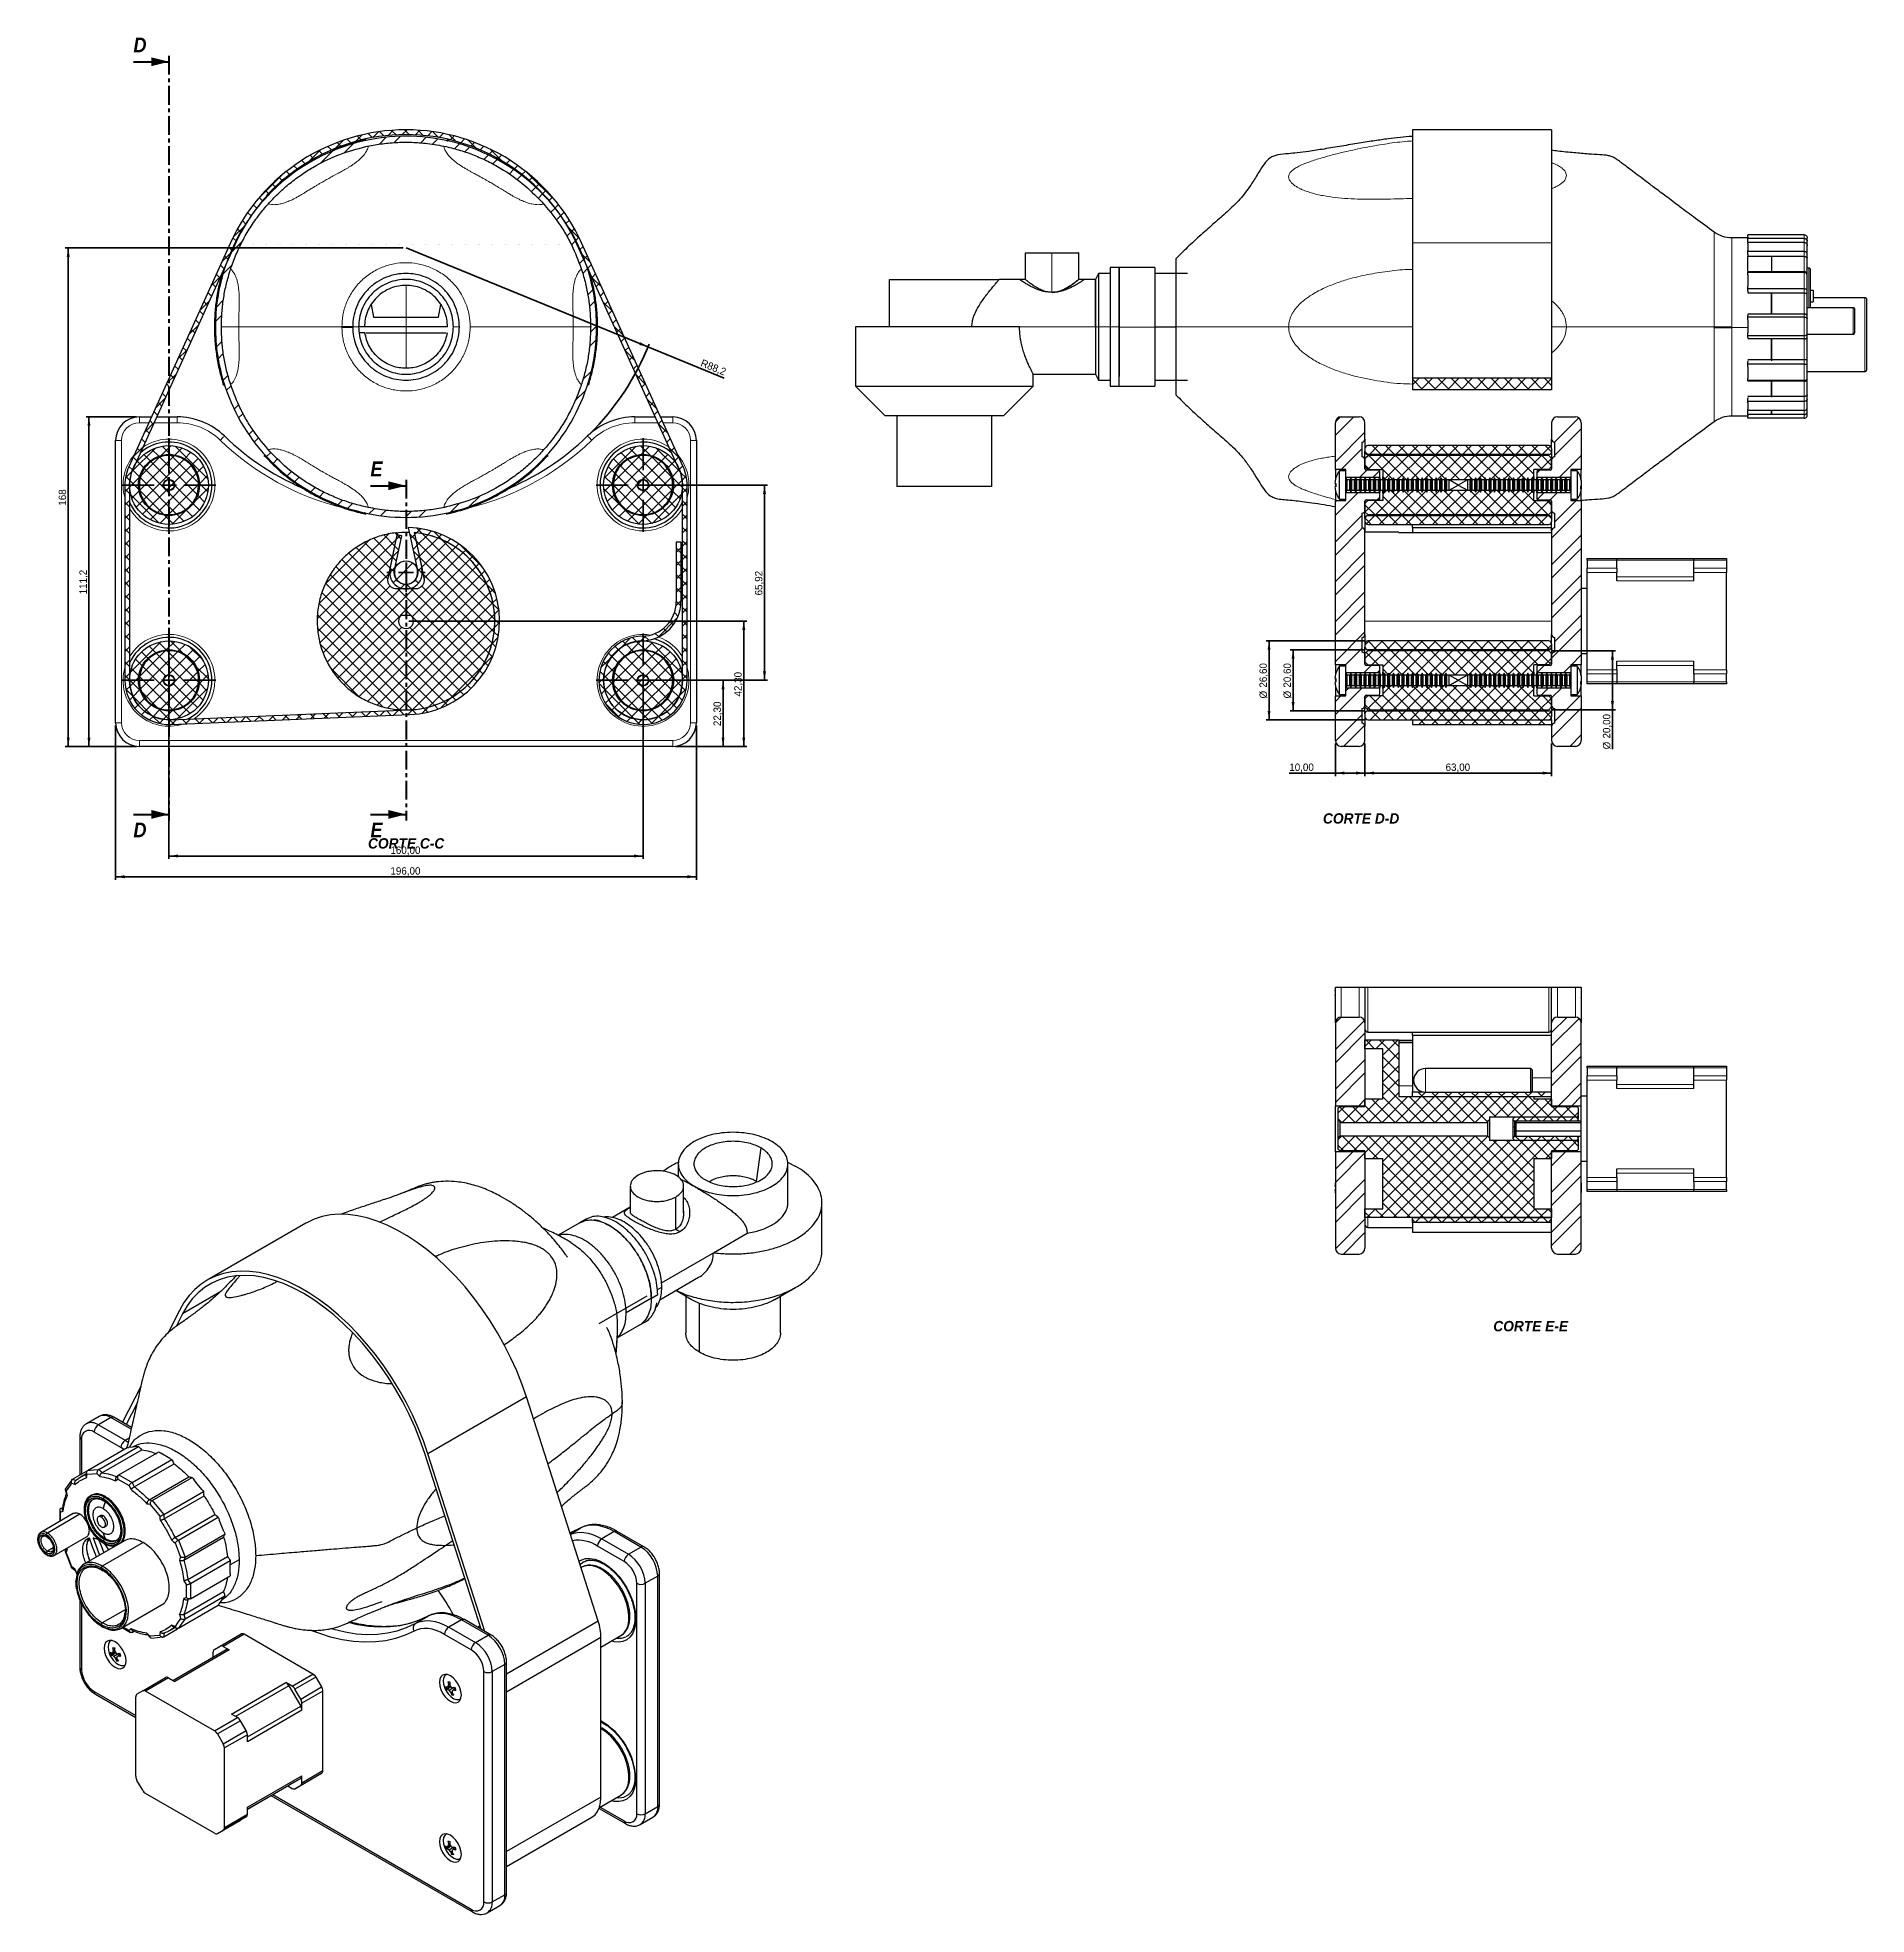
# Model space of a CAD drawing. Header units: millimetres. Extents: x 147 to 1155, y 137 to 770.
# Drawn here: x 538 to 1155, y 137 to 770 of the extents above; entities that cross this region are included whole.
import ezdxf

# ---------------------------------------------------------------- set-up
doc = ezdxf.new("R2010")
doc.units = ezdxf.units.MM
doc.linetypes.add('SLD-Solid', pattern=[0])
doc.linetypes.add('SLD-Thin-Thick-Chain', pattern=[10.16, 6.35, -1.27, 1.27, -1.27])
doc.layers.add('CHEIA', color=7, linetype='Continuous')
doc.styles.add('SLDTEXTSTYLE0', font='GOTHICBI.TTF', dxfattribs={"width": 0.913})
doc.styles.add('SLDTEXTSTYLE1', font='ARIALBI.TTF', dxfattribs={"width": 0.948})
doc.styles.add('SLDTEXTSTYLE2', font='ARIAL.TTF', dxfattribs={"width": 0.948})
doc.dimstyles.new('SLDDIMSTYLE0', dxfattribs={"dimtxt": 2.5, "dimasz": 3, "dimexe": 0, "dimexo": 0.0625, "dimtad": 1, "dimdec": 1, "dimrnd": 1e-09, "dimzin": 12, "dimdsep": 46, "dimtxsty": 'SLDTEXTSTYLE1', "dimsah": 1, "dimcen": 0.09, "dimadec": 0, "dimazin": 3, "dimtfac": 1, "dimtdec": 3, "dimtofl": 0, "dimtmove": 0, "dimatfit": 3, "dimfxl": 0, "dimfrac": 2, "dimtolj": 1, "dimtzin": 12, "dimarcsym": 0})
doc.dimstyles.new('SLDDIMSTYLE1', dxfattribs={"dimtxt": 2.5, "dimasz": 3, "dimexe": 0, "dimexo": 0.0625, "dimtad": 1, "dimrnd": 1e-09, "dimzin": 12, "dimdsep": 46, "dimtxsty": 'SLDTEXTSTYLE1', "dimsah": 1, "dimcen": 0.09, "dimadec": 0, "dimazin": 3, "dimtfac": 1, "dimtdec": 3, "dimtofl": 0, "dimtmove": 0, "dimatfit": 3, "dimfxl": 0, "dimfrac": 2, "dimtolj": 1, "dimtzin": 12, "dimarcsym": 0})
doc.dimstyles.new('SLDDIMSTYLE2', dxfattribs={"dimtxt": 2.5, "dimasz": 3, "dimexe": 0, "dimexo": 0.0625, "dimtad": 1, "dimdec": 1, "dimrnd": 1e-09, "dimzin": 12, "dimdsep": 46, "dimtxsty": 'SLDTEXTSTYLE1', "dimsah": 1, "dimcen": 0, "dimadec": 0, "dimazin": 3, "dimtfac": 1, "dimtdec": 3, "dimtofl": 0, "dimtmove": 0, "dimatfit": 3, "dimfxl": 0, "dimfrac": 2, "dimtolj": 1, "dimtzin": 12, "dimarcsym": 0})
doc.dimstyles.new('SLDDIMSTYLE3', dxfattribs={"dimtxt": 2.5, "dimasz": 3, "dimexe": 0, "dimexo": 0.0625, "dimtad": 1, "dimdec": 0, "dimrnd": 1e-09, "dimzin": 12, "dimdsep": 46, "dimtxsty": 'SLDTEXTSTYLE1', "dimsah": 1, "dimcen": 0.09, "dimadec": 0, "dimazin": 3, "dimtfac": 1, "dimtdec": 3, "dimtofl": 0, "dimtmove": 0, "dimatfit": 3, "dimfxl": 0, "dimfrac": 2, "dimtolj": 1, "dimtzin": 12, "dimarcsym": 0})

msp = doc.modelspace()

# ---------------------------------------------------------------- texts
at = {"color": 7, "linetype": 'Continuous', "char_height": 5, "attachment_point": 1, "style": 'SLDTEXTSTYLE0'}
for s, insert in [('D', (570.391, 770.223)), ('E', (650.391, 627.129)), ('D', (570.391, 505.277)), ('E', (650.391, 505.277))]:
    msp.add_mtext(s, dxfattribs=dict(at, insert=insert))
at = {"color": 5, "linetype": 'SLD-Solid', "lineweight": 35, "char_height": 3.5, "attachment_point": 2, "style": 'SLDTEXTSTYLE1'}
for s, insert in [('CORTE D-D', (984.739, 508.402)), ('CORTE C-C', (662.438, 499.982)), ('CORTE E-E', (1041.969, 337.051))]:
    msp.add_mtext(s, dxfattribs=dict(at, insert=insert))

# ---------------------------------------------------------------- blocks, each defined once
blk = doc.blocks.new('_D')
at = {"color": 5, "linetype": 'SLD-Solid', "lineweight": 35}
for p, q in [((571.39, 642.19), (554.39, 642.19)), ((555.39, 642.19), (555.39, 530.97)), ((571.39, 530.97), (554.39, 530.97))]:
    blk.add_line(p, q, dxfattribs=at)
for points in [[(555.39, 642.19), (554.89, 639.19), (555.89, 639.19)], [(555.39, 530.97), (555.89, 533.97), (554.89, 533.97)]]:
    blk.add_solid(points, dxfattribs=at)
at = {"color": 5, "linetype": 'SLD-Solid', "lineweight": 35, "insert": (552.17, 582.28), "char_height": 2.5, "attachment_point": 1, "rotation": 90, "style": 'SLDTEXTSTYLE2'}
blk.add_mtext('111,2', dxfattribs=at)
blk = doc.blocks.new('_D_1')
at = {"color": 5, "linetype": 'SLD-Solid', "lineweight": 35}
for p, q in [((564.39, 537.97), (564.39, 485.97)), ((760.39, 537.97), (760.39, 485.97)), ((564.39, 486.97), (760.39, 486.97))]:
    blk.add_line(p, q, dxfattribs=at)
for points in [[(564.39, 486.97), (567.39, 486.47), (567.39, 487.47)], [(760.39, 486.97), (757.39, 487.47), (757.39, 486.47)]]:
    blk.add_solid(points, dxfattribs=at)
at = {"color": 5, "linetype": 'SLD-Solid', "lineweight": 35, "insert": (657.14, 490.19), "char_height": 2.5, "attachment_point": 1, "style": 'SLDTEXTSTYLE2'}
blk.add_mtext('196,00', dxfattribs=at)
blk = doc.blocks.new('_D_2')
at = {"color": 5, "linetype": 'SLD-Solid', "lineweight": 35}
for q in [(662.39, 699.2), (769.79, 655.29)]:
    blk.add_line((744.06, 665.81), q, dxfattribs=at)
blk.add_arc((662.39, 699.2), 88.23, 314.65158, 338.41146, dxfattribs=at)
blk.add_solid([(744.06, 665.81), (741.47, 667.41), (741.09, 666.48)], dxfattribs=at)
at = {"color": 5, "linetype": 'SLD-Solid', "lineweight": 35, "insert": (762.53, 661.74), "char_height": 2.5, "attachment_point": 1, "rotation": 337.76208, "style": 'SLDTEXTSTYLE2'}
blk.add_mtext('R88,2', dxfattribs=at)
blk = doc.blocks.new('_D_3')
at = {"color": 5, "linetype": 'SLD-Solid', "lineweight": 35}
for p, q in [((663.39, 573.27), (777.39, 573.27)), ((776.39, 573.27), (776.39, 530.97)), ((753.39, 530.97), (777.39, 530.97))]:
    blk.add_line(p, q, dxfattribs=at)
for points in [[(776.39, 573.27), (775.89, 570.27), (776.89, 570.27)], [(776.39, 530.97), (776.89, 533.97), (775.89, 533.97)]]:
    blk.add_solid(points, dxfattribs=at)
at = {"color": 5, "linetype": 'SLD-Solid', "lineweight": 35, "insert": (773.17, 547.82), "char_height": 2.5, "attachment_point": 1, "rotation": 90, "style": 'SLDTEXTSTYLE2'}
blk.add_mtext('42,30', dxfattribs=at)
blk = doc.blocks.new('_D_4')
at = {"color": 5, "linetype": 'SLD-Solid', "lineweight": 35}
for p, q in [((743.39, 619.19), (784.39, 619.19)), ((783.39, 619.19), (783.39, 553.27)), ((743.39, 553.27), (784.39, 553.27))]:
    blk.add_line(p, q, dxfattribs=at)
for points in [[(783.39, 619.19), (782.89, 616.19), (783.89, 616.19)], [(783.39, 553.27), (783.89, 556.27), (782.89, 556.27)]]:
    blk.add_solid(points, dxfattribs=at)
at = {"color": 5, "linetype": 'SLD-Solid', "lineweight": 35, "insert": (780.17, 581.93), "char_height": 2.5, "attachment_point": 1, "rotation": 90, "style": 'SLDTEXTSTYLE2'}
blk.add_mtext('65,92', dxfattribs=at)
blk = doc.blocks.new('_D_5')
at = {"color": 5, "linetype": 'SLD-Solid', "lineweight": 35}
for p, q in [((743.39, 553.27), (770.39, 553.27)), ((769.39, 553.27), (769.39, 530.97)), ((753.39, 530.97), (770.39, 530.97))]:
    blk.add_line(p, q, dxfattribs=at)
for points in [[(769.39, 553.27), (768.89, 550.27), (769.89, 550.27)], [(769.39, 530.97), (769.89, 533.97), (768.89, 533.97)]]:
    blk.add_solid(points, dxfattribs=at)
at = {"color": 5, "linetype": 'SLD-Solid', "lineweight": 35, "insert": (766.17, 537.82), "char_height": 2.5, "attachment_point": 1, "rotation": 90, "style": 'SLDTEXTSTYLE2'}
blk.add_mtext('22,30', dxfattribs=at)
blk = doc.blocks.new('_D_6')
at = {"color": 5, "linetype": 'SLD-Solid', "lineweight": 35}
for p, q in [((582.39, 552.27), (582.39, 492.97)), ((742.39, 552.27), (742.39, 492.97)), ((742.39, 493.97), (582.39, 493.97))]:
    blk.add_line(p, q, dxfattribs=at)
for points in [[(582.39, 493.97), (585.39, 493.47), (585.39, 494.47)], [(742.39, 493.97), (739.39, 494.47), (739.39, 493.47)]]:
    blk.add_solid(points, dxfattribs=at)
at = {"color": 5, "linetype": 'SLD-Solid', "lineweight": 35, "insert": (657.14, 497.19), "char_height": 2.5, "attachment_point": 1, "style": 'SLDTEXTSTYLE2'}
blk.add_mtext('160,00', dxfattribs=at)
blk = doc.blocks.new('_D_7')
at = {"color": 5, "linetype": 'SLD-Solid', "lineweight": 35}
for p, q in [((661.39, 699.2), (547.39, 699.2)), ((548.39, 699.2), (548.39, 530.97)), ((571.39, 530.97), (547.39, 530.97))]:
    blk.add_line(p, q, dxfattribs=at)
for points in [[(548.39, 699.2), (547.89, 696.2), (548.89, 696.2)], [(548.39, 530.97), (548.89, 533.97), (547.89, 533.97)]]:
    blk.add_solid(points, dxfattribs=at)
at = {"color": 5, "linetype": 'SLD-Solid', "lineweight": 35, "insert": (545.17, 612.22), "char_height": 2.5, "attachment_point": 1, "rotation": 90, "style": 'SLDTEXTSTYLE2'}
blk.add_mtext('168', dxfattribs=at)
blk = doc.blocks.new('SW_CENTERMARKSYMBOL_0')
at = {"color": 0, "linetype": 'SLD-Solid', "lineweight": 35}
for p, q in [((0, 5), (0, 15.8)), ((-5, 0), (-15.8, 0)), ((0, 0), (-2.5, 0)), ((0, 0), (0, 2.5)), ((0, 0), (0, -2.5)), ((0, 0), (2.5, 0)), ((5, 0), (15.8, 0)), ((0, -5), (0, -15.8))]:
    blk.add_line(p, q, dxfattribs=at)
blk = doc.blocks.new('SW_CENTERMARKSYMBOL_1')
at = {"color": 0, "linetype": 'SLD-Solid', "lineweight": 35}
for p, q in [((0, 5), (0, 15.8)), ((-5, 0), (-15.8, 0)), ((0, 0), (-2.5, 0)), ((0, 0), (0, 2.5)), ((0, 0), (0, -2.5)), ((0, 0), (2.5, 0)), ((5, 0), (15.8, 0)), ((0, -5), (0, -15.8))]:
    blk.add_line(p, q, dxfattribs=at)
blk = doc.blocks.new('SW_CENTERMARKSYMBOL_2')
at = {"color": 0, "linetype": 'SLD-Solid', "lineweight": 35}
for p, q in [((0, 5), (0, 15.8)), ((-5, 0), (-15.8, 0)), ((0, 0), (-2.5, 0)), ((0, 0), (0, 2.5)), ((0, 0), (0, -2.5)), ((0, 0), (2.5, 0)), ((5, 0), (15.8, 0)), ((0, -5), (0, -15.8))]:
    blk.add_line(p, q, dxfattribs=at)
blk = doc.blocks.new('SW_CENTERMARKSYMBOL_3')
at = {"color": 0, "linetype": 'SLD-Solid', "lineweight": 35}
for p, q in [((0, 5), (0, 15.8)), ((-5, 0), (-15.8, 0)), ((0, 0), (-2.5, 0)), ((0, 0), (0, 2.5)), ((0, 0), (0, -2.5)), ((0, 0), (2.5, 0)), ((5, 0), (15.8, 0)), ((0, -5), (0, -15.8))]:
    blk.add_line(p, q, dxfattribs=at)
blk = doc.blocks.new('SW_CENTERMARKSYMBOL_4')
at = {"color": 0, "linetype": 'SLD-Solid', "lineweight": 35}
for p, q in [((0, 5), (0, 6.5)), ((-5, 0), (-6.5, 0)), ((0, 0), (-2.5, 0)), ((0, 0), (0, 2.5)), ((0, 0), (0, -2.5)), ((0, 0), (2.5, 0)), ((5, 0), (6.5, 0)), ((0, -5), (0, -6.5))]:
    blk.add_line(p, q, dxfattribs=at)
blk = doc.blocks.new('SW_HATCH_0')
at = {"color": 0, "linetype": 'SLD-Solid', "lineweight": 18}
for p, q in [((17.83, 31.3), (20.08, 33.55)), ((21.34, 29.68), (17.83, 33.18)), ((20.69, 29.68), (24.57, 33.55)), ((25.83, 29.68), (21.96, 33.55)), ((25.19, 29.68), (29.06, 33.55)), ((30.32, 29.68), (26.45, 33.55)), ((29.68, 29.68), (33.55, 33.55)), ((34.81, 29.68), (30.94, 33.55)), ((34.17, 29.68), (38.04, 33.55)), ((39.3, 29.68), (35.43, 33.55)), ((38.66, 29.68), (42.53, 33.55)), ((43.79, 29.68), (39.92, 33.55)), ((43.15, 29.68), (47.02, 33.55)), ((48.28, 29.68), (44.41, 33.55)), ((47.64, 29.68), (51.51, 33.55)), ((52.77, 29.68), (48.9, 33.55)), ((52.13, 29.68), (56, 33.55)), ((57.26, 29.68), (53.39, 33.55)), ((56.62, 29.68), (60.49, 33.55)), ((61.75, 29.68), (57.88, 33.55)), ((61.11, 29.68), (64.83, 33.4)), ((64.83, 31.08), (62.37, 33.55)), ((-8.17, 14.28), (-1.95, 20.5)), ((-8.15, 18.79), (-6.46, 20.48)), ((65.83, 11.95), (74, 20.12)), ((-8.17, 5.3), (1.83, 15.3)), ((65.83, 7.46), (74.83, 16.46)), ((-6.23, 2.75), (0.83, 9.81)), ((2.8, 7.8), (1.83, 8.77)), ((1.83, 6.32), (3.01, 7.5)), ((2.79, 2.79), (7.5, 7.5)), ((11.2, -0.6), (3.1, 7.5)), ((3.31, 7.8), (6.31, 10.8)), ((7.29, 7.8), (4.29, 10.8)), ((7.24, 2.75), (11.99, 7.5)), ((15.8, -0.71), (7.59, 7.5)), ((7.8, 7.8), (10.8, 10.8)), ((8.53, -0.45), (16.48, 7.5)), ((11.78, 7.8), (8.78, 10.8)), ((20.29, -0.71), (12.08, 7.5)), ((12.29, 7.8), (15.29, 10.8)), ((13.19, -0.28), (20.97, 7.5)), ((16.27, 7.8), (13.27, 10.8)), ((24.25, -0.17), (16.57, 7.5)), ((16.78, 7.8), (19.78, 10.8)), ((17.25, -0.71), (25.46, 7.5)), ((20.76, 7.8), (17.76, 10.8)), ((28.93, -0.37), (21.06, 7.5)), ((21.27, 7.8), (24.27, 10.8)), ((21.74, -0.71), (29.95, 7.5)), ((25.25, 7.8), (22.25, 10.8)), ((33.8, -0.75), (25.55, 7.5)), ((25.76, 7.8), (28.76, 10.8)), ((26.24, -0.7), (34.44, 7.5)), ((29.74, 7.8), (26.74, 10.8)), ((38.25, -0.71), (30.04, 7.5)), ((30.25, 7.8), (33.25, 10.8)), ((30.68, -0.75), (38.93, 7.5)), ((34.23, 7.8), (31.23, 10.8)), ((42.28, -0.25), (34.53, 7.5)), ((34.74, 7.8), (37.74, 10.8)), ((35.17, -0.75), (43.42, 7.5)), ((38.72, 7.8), (35.72, 10.8)), ((46.97, -0.45), (39.02, 7.5)), ((39.23, 7.8), (42.23, 10.8)), ((39.7, -0.71), (47.91, 7.5)), ((43.21, 7.8), (40.21, 10.8)), ((51.66, -0.64), (43.51, 7.5)), ((43.72, 7.8), (46.72, 10.8)), ((44.27, -0.63), (52.4, 7.5)), ((47.7, 7.8), (44.7, 10.8)), ((56.21, -0.71), (48, 7.5)), ((48.21, 7.8), (51.21, 10.8)), ((48.96, -0.43), (56.89, 7.5)), ((52.19, 7.8), (49.19, 10.8)), ((58.83, 1.16), (52.49, 7.5)), ((52.7, 7.8), (55.7, 10.8)), ((53.65, -0.23), (61.38, 7.5)), ((56.68, 7.8), (53.68, 10.8)), ((61.73, 2.75), (56.98, 7.5)), ((57.19, 7.8), (60.19, 10.8)), ((61.17, 7.8), (58.17, 10.8)), ((61.12, 2.75), (64.83, 6.46)), ((64.83, 4.14), (61.47, 7.5)), ((61.68, 7.8), (64.46, 10.58)), ((64.82, 8.65), (62.66, 10.8)), ((67.35, 0), (74.83, 7.48)), ((0, 0), (2.5, 2.5)), ((3.36, 2.75), (1.83, 4.28)), ((4.49, 0), (6.75, 2.26)), ((57.66, -0.71), (58.83, 0.46)), ((59.83, 1.46), (60.87, 2.5)), ((74.59, 2.75), (74.83, 2.99)), ((-8.17, -12.66), (-0.51, -5)), ((5.46, -12.5), (13.08, -4.88)), ((7.83, -5.64), (9.18, -4.29)), ((14.12, -12.5), (7.83, -6.21)), ((9.95, -12.5), (17.77, -4.68)), ((18.61, -12.5), (10.4, -4.29)), ((13.13, -4.83), (13.67, -4.29)), ((14.44, -12.5), (22.45, -4.49)), ((23.1, -12.5), (14.99, -4.39)), ((18.93, -12.5), (27.14, -4.29)), ((27.59, -12.5), (19.67, -4.58)), ((23.42, -12.5), (31.67, -4.25)), ((24.03, -4.45), (23.87, -4.29)), ((32.08, -12.5), (24.36, -4.78)), ((24.78, -0.71), (24.45, -0.38)), ((27.91, -12.5), (36.16, -4.25)), ((36.57, -12.5), (28.36, -4.29)), ((32.4, -12.5), (40.49, -4.41)), ((41.06, -12.5), (32.81, -4.25)), ((36.89, -12.5), (45.1, -4.29)), ((45.55, -12.5), (37.71, -4.66)), ((41.38, -12.5), (49.59, -4.29)), ((42.27, -4.73), (41.83, -4.29)), ((50.04, -12.5), (42.4, -4.85)), ((42.74, -0.71), (42.7, -0.66)), ((45.87, -12.5), (53.53, -4.84)), ((54.53, -12.5), (46.32, -4.29)), ((50.36, -12.5), (58.22, -4.64)), ((59.02, -12.5), (50.81, -4.29)), ((53.17, -0.71), (53.28, -0.6)), ((53.71, -4.67), (54.08, -4.29)), ((63.51, -12.5), (55.44, -4.43)), ((59.99, -7.36), (62.35, -5)), ((64.34, -7.5), (66.84, -5)), ((-8.17, -8.17), (-7.75, -7.75)), ((-8.17, -21.64), (0.83, -12.64)), ((5.14, -12.5), (1.83, -9.19)), ((1.9, -11.57), (5.72, -7.75)), ((9.63, -12.5), (4.88, -7.75)), ((5.97, -7.5), (6.83, -6.64)), ((54.85, -12.5), (59.6, -7.75)), ((59.34, -12.5), (63.96, -7.88)), ((64.83, -9.33), (63.25, -7.75)), ((64.83, -20.48), (74.83, -10.48)), ((65.83, -14.99), (73.07, -7.75)), ((-8.17, -26.13), (0.95, -17.01)), ((3.95, -15.8), (1.84, -13.69)), ((2.31, -15.65), (5.16, -12.8)), ((8.44, -15.8), (5.44, -12.8)), ((6.65, -15.8), (9.65, -12.8)), ((12.93, -15.8), (9.93, -12.8)), ((11.14, -15.8), (14.14, -12.8)), ((17.42, -15.8), (14.42, -12.8)), ((15.63, -15.8), (18.63, -12.8)), ((21.91, -15.8), (18.91, -12.8)), ((20.12, -15.8), (23.12, -12.8)), ((26.4, -15.8), (23.4, -12.8)), ((24.61, -15.8), (27.61, -12.8)), ((30.89, -15.8), (27.89, -12.8)), ((29.1, -15.8), (32.1, -12.8)), ((35.38, -15.8), (32.38, -12.8)), ((33.59, -15.8), (36.59, -12.8)), ((39.87, -15.8), (36.87, -12.8)), ((38.08, -15.8), (41.08, -12.8)), ((44.36, -15.8), (41.36, -12.8)), ((42.57, -15.8), (45.57, -12.8)), ((48.85, -15.8), (45.85, -12.8)), ((47.06, -15.8), (50.06, -12.8)), ((53.34, -15.8), (50.34, -12.8)), ((51.55, -15.8), (54.55, -12.8)), ((57.83, -15.8), (54.83, -12.8)), ((56.04, -15.8), (59.04, -12.8)), ((62.32, -15.8), (59.32, -12.8)), ((60.53, -15.8), (63.53, -12.8)), ((64.83, -13.82), (63.81, -12.8)), ((-8.17, -35.11), (1.83, -25.11)), ((64.83, -29.46), (74.83, -19.46)), ((64.83, -33.95), (74.83, -23.95)), ((-8.17, -39.6), (1.83, -29.6)), ((64.83, -42.93), (74.83, -32.93)), ((64.83, -47.42), (74.83, -37.42)), ((-8.17, -48.58), (1.83, -38.58)), ((-8.17, -53.07), (1.83, -43.07)), ((65.83, -55.4), (74.83, -46.4)), ((-8.17, -62.05), (1.83, -52.05)), ((1.83, -56.54), (3.25, -55.12)), ((5.86, -58.12), (2.86, -55.12)), ((4.74, -58.12), (7.74, -55.12)), ((10.35, -58.12), (7.35, -55.12)), ((9.23, -58.12), (12.23, -55.12)), ((14.84, -58.12), (11.84, -55.12)), ((13.72, -58.12), (16.72, -55.12)), ((19.33, -58.12), (16.33, -55.12)), ((18.21, -58.12), (21.21, -55.12)), ((23.82, -58.12), (20.82, -55.12)), ((22.7, -58.12), (25.7, -55.12)), ((28.31, -58.12), (25.31, -55.12)), ((27.19, -58.12), (30.19, -55.12)), ((32.8, -58.12), (29.8, -55.12)), ((31.68, -58.12), (34.68, -55.12)), ((37.29, -58.12), (34.29, -55.12)), ((36.17, -58.12), (39.17, -55.12)), ((41.78, -58.12), (38.78, -55.12)), ((40.66, -58.12), (43.66, -55.12)), ((46.27, -58.12), (43.27, -55.12)), ((45.15, -58.12), (48.15, -55.12)), ((50.76, -58.12), (47.76, -55.12)), ((49.64, -58.12), (52.64, -55.12)), ((55.25, -58.12), (52.25, -55.12)), ((54.13, -58.12), (57.13, -55.12)), ((59.74, -58.12), (56.74, -55.12)), ((58.62, -58.12), (61.62, -55.12)), ((64.17, -58.06), (61.23, -55.12)), ((63.11, -58.12), (64.83, -56.4)), ((64.83, -60.89), (74.83, -50.89)), ((-4.8, -63.17), (0.83, -57.54)), ((1.83, -61.03), (4.44, -58.42)), ((6.42, -63.17), (2.25, -59)), ((4.18, -63.17), (8.93, -58.42)), ((14.35, -66.61), (6.16, -58.42)), ((7.83, -64.01), (13.42, -58.42)), ((10.05, -66.29), (17.91, -58.42)), ((18.86, -66.63), (10.65, -58.42)), ((14.73, -66.09), (22.4, -58.42)), ((23.35, -66.63), (15.14, -58.42)), ((18.68, -66.63), (26.89, -58.42)), ((27.4, -66.18), (19.63, -58.42)), ((23.17, -66.63), (31.38, -58.42)), ((32.37, -66.67), (24.12, -58.42)), ((27.78, -66.52), (35.87, -58.42)), ((36.82, -66.63), (28.61, -58.42)), ((32.11, -66.67), (40.36, -58.42)), ((40.75, -66.06), (33.1, -58.42)), ((36.64, -66.63), (44.85, -58.42)), ((45.43, -66.26), (37.59, -58.42)), ((41.13, -66.63), (49.34, -58.42)), ((50.12, -66.46), (42.08, -58.42)), ((45.81, -66.44), (53.83, -58.42)), ((54.78, -66.63), (46.57, -58.42)), ((50.5, -66.24), (58.32, -58.42)), ((58.57, -65.93), (51.06, -58.42)), ((55.19, -66.05), (62.81, -58.42)), ((60.3, -63.17), (55.55, -58.42)), ((64.31, -62.69), (60.04, -58.42)), ((62.55, -63.17), (64.83, -60.89)), ((71.53, -63.17), (74.83, -59.87)), ((1.43, -65.92), (3.93, -63.42)), ((5.92, -65.92), (6.83, -65.01)), ((9.66, -66.41), (7.83, -64.58)), ((14.19, -66.63), (14.54, -66.28)), ((41.31, -66.63), (40.87, -66.18)), ((54.6, -66.63), (55.11, -66.12)), ((59.83, -65.89), (62.3, -63.42)), ((68.78, -65.92), (71.33, -63.37)), ((-8.17, -80.01), (0.92, -70.92)), ((-8.17, -75.52), (-6.32, -73.67)), ((-4.67, -72.02), (-3.57, -70.92)), ((2.62, -78.21), (7.15, -73.67)), ((8.2, -78.42), (3.45, -73.67)), ((6.89, -78.42), (14.62, -70.69)), ((7.83, -72.99), (10.61, -70.21)), ((12.69, -78.42), (7.83, -73.56)), ((17.18, -78.42), (8.97, -70.21)), ((11.38, -78.42), (19.3, -70.5)), ((21.67, -78.42), (13.46, -70.21)), ((14.96, -70.35), (15.1, -70.21)), ((15.87, -78.42), (23.99, -70.3)), ((26.16, -78.42), (18.14, -70.4)), ((20.36, -78.42), (28.57, -70.21)), ((30.65, -78.42), (22.82, -70.59)), ((24.85, -78.42), (33.1, -70.17)), ((27.42, -70.7), (26.93, -70.21)), ((35.14, -78.42), (27.51, -70.79)), ((29.34, -78.42), (37.34, -70.42)), ((39.63, -78.42), (31.38, -70.17)), ((33.83, -78.42), (42.03, -70.23)), ((44.12, -78.42), (35.87, -70.17)), ((38.32, -78.42), (46.53, -70.21)), ((40.44, -70.25), (40.4, -70.21)), ((48.61, -78.42), (40.86, -70.67)), ((42.81, -78.42), (51.02, -70.21)), ((53.1, -78.42), (44.89, -70.21)), ((47.3, -78.42), (55.07, -70.65)), ((57.59, -78.42), (49.38, -70.21)), ((51.79, -78.42), (58.83, -71.38)), ((62.08, -78.42), (53.9, -70.24)), ((56.28, -78.42), (61.03, -73.67)), ((60.77, -78.42), (64.68, -74.52)), ((61.28, -73.42), (63.78, -70.92)), ((64.83, -76.68), (61.82, -73.67)), ((64.83, -74.36), (68.27, -70.92)), ((65.83, -82.34), (74.5, -73.67)), ((-8.15, -88.98), (0.83, -79.99)), ((3.71, -78.42), (1.83, -76.54)), ((2.44, -81.64), (1.91, -81.11)), ((3.59, -81.72), (6.59, -78.72)), ((7.01, -81.72), (4.01, -78.72)), ((8.08, -81.72), (11.08, -78.72)), ((11.5, -81.72), (8.5, -78.72)), ((12.57, -81.72), (15.57, -78.72)), ((15.99, -81.72), (12.99, -78.72)), ((17.06, -81.72), (20.06, -78.72)), ((20.48, -81.72), (17.48, -78.72)), ((19.95, -83.32), (21.55, -81.72)), ((22.08, -83.32), (20.48, -81.72)), ((21.55, -81.72), (24.55, -78.72)), ((24.97, -81.72), (21.97, -78.72)), ((24.44, -83.32), (26.04, -81.72)), ((26.57, -83.32), (24.97, -81.72)), ((26.04, -81.72), (29.04, -78.72)), ((29.46, -81.72), (26.46, -78.72)), ((28.93, -83.32), (30.53, -81.72)), ((31.06, -83.32), (29.46, -81.72)), ((30.53, -81.72), (33.53, -78.72)), ((33.95, -81.72), (30.95, -78.72)), ((33.42, -83.32), (35.02, -81.72)), ((35.55, -83.32), (33.95, -81.72)), ((35.02, -81.72), (38.02, -78.72)), ((38.44, -81.72), (35.44, -78.72)), ((37.91, -83.32), (39.51, -81.72)), ((40.04, -83.32), (38.44, -81.72)), ((39.51, -81.72), (42.51, -78.72)), ((42.93, -81.72), (39.93, -78.72)), ((42.4, -83.32), (44, -81.72)), ((44.53, -83.32), (42.93, -81.72)), ((44, -81.72), (47, -78.72)), ((47.42, -81.72), (44.42, -78.72)), ((46.89, -83.32), (48.49, -81.72)), ((49.02, -83.32), (47.42, -81.72)), ((48.49, -81.72), (51.49, -78.72)), ((51.91, -81.72), (48.91, -78.72)), ((51.38, -83.32), (52.98, -81.72)), ((53.51, -83.32), (51.91, -81.72)), ((52.98, -81.72), (55.98, -78.72)), ((56.4, -81.72), (53.4, -78.72)), ((55.87, -83.32), (57.47, -81.72)), ((58, -83.32), (56.4, -81.72)), ((57.47, -81.72), (60.47, -78.72)), ((60.89, -81.72), (57.89, -78.72)), ((60.36, -83.32), (61.96, -81.72)), ((62.49, -83.32), (60.89, -81.72)), ((61.96, -81.72), (64.6, -79.08)), ((64.76, -81.1), (62.38, -78.72)), ((64.83, -87.83), (74.83, -77.83)), ((-5.41, -90.72), (1.76, -83.55)), ((70.92, -90.72), (74.83, -86.81))]:
    blk.add_line(p, q, dxfattribs=at)
blk = doc.blocks.new('_D_8')
at = {"color": 5, "linetype": 'SLD-Solid', "lineweight": 35}
for p, q in [((986.05, 531.97), (986.05, 520.97)), ((1049.05, 531.97), (1049.05, 520.97)), ((986.05, 521.97), (1049.05, 521.97))]:
    blk.add_line(p, q, dxfattribs=at)
for points in [[(986.05, 521.97), (989.05, 521.47), (989.05, 522.47)], [(1049.05, 521.97), (1046.05, 522.47), (1046.05, 521.47)]]:
    blk.add_solid(points, dxfattribs=at)
at = {"color": 5, "linetype": 'SLD-Solid', "lineweight": 35, "insert": (1013.25, 525.19), "char_height": 2.5, "attachment_point": 1, "style": 'SLDTEXTSTYLE2'}
blk.add_mtext('63,00', dxfattribs=at)
blk = doc.blocks.new('_D_9')
at = {"color": 5, "linetype": 'SLD-Solid', "lineweight": 35}
for p, q in [((976.05, 531.97), (976.05, 520.97)), ((986.05, 531.97), (986.05, 520.97)), ((976.05, 521.97), (960.5, 521.97)), ((986.05, 521.97), (976.05, 521.97))]:
    blk.add_line(p, q, dxfattribs=at)
for points in [[(976.05, 521.97), (979.05, 521.47), (979.05, 522.47)], [(986.05, 521.97), (983.05, 522.47), (983.05, 521.47)]]:
    blk.add_solid(points, dxfattribs=at)
at = {"color": 5, "linetype": 'SLD-Solid', "lineweight": 35, "insert": (960.5, 525.19), "char_height": 2.5, "attachment_point": 1, "style": 'SLDTEXTSTYLE2'}
blk.add_mtext('10,00', dxfattribs=at)
blk = doc.blocks.new('_D_10')
at = {"color": 5, "linetype": 'SLD-Solid', "lineweight": 35}
for p, q in [((986.05, 566.57), (952.67, 566.57)), ((953.67, 566.57), (953.67, 539.97)), ((986.05, 539.97), (952.67, 539.97))]:
    blk.add_line(p, q, dxfattribs=at)
for points in [[(953.67, 566.57), (953.17, 563.57), (954.17, 563.57)], [(953.67, 539.97), (954.17, 542.97), (953.17, 542.97)]]:
    blk.add_solid(points, dxfattribs=at)
at = {"color": 5, "linetype": 'SLD-Solid', "lineweight": 35, "char_height": 2.5, "attachment_point": 1, "rotation": 90, "style": 'SLDTEXTSTYLE2'}
for s, insert in [('26,60', (950.44, 550.8)), ('%%c', (950.45, 547.15))]:
    blk.add_mtext(s, dxfattribs=dict(at, insert=insert))
blk = doc.blocks.new('_D_11')
at = {"color": 5, "linetype": 'SLD-Solid', "lineweight": 35}
for p, q in [((986.05, 563.57), (960.78, 563.57)), ((961.78, 563.57), (961.78, 542.97)), ((986.05, 542.97), (960.78, 542.97))]:
    blk.add_line(p, q, dxfattribs=at)
for points in [[(961.78, 563.57), (961.28, 560.57), (962.28, 560.57)], [(961.78, 542.97), (962.28, 545.97), (961.28, 545.97)]]:
    blk.add_solid(points, dxfattribs=at)
at = {"color": 5, "linetype": 'SLD-Solid', "lineweight": 35, "char_height": 2.5, "attachment_point": 1, "rotation": 90, "style": 'SLDTEXTSTYLE2'}
for s, insert in [('20,60', (958.55, 550.8)), ('%%c', (958.56, 547.15))]:
    blk.add_mtext(s, dxfattribs=dict(at, insert=insert))
blk = doc.blocks.new('_D_12')
at = {"color": 5, "linetype": 'SLD-Solid', "lineweight": 35}
for p, q in [((1049.05, 563.27), (1070.57, 563.27)), ((1069.57, 563.27), (1069.57, 543.27)), ((1049.05, 543.27), (1070.57, 543.27)), ((1069.57, 543.27), (1069.57, 529.98))]:
    blk.add_line(p, q, dxfattribs=at)
for points in [[(1069.57, 563.27), (1069.07, 560.27), (1070.07, 560.27)], [(1069.57, 543.27), (1070.07, 546.27), (1069.07, 546.27)]]:
    blk.add_solid(points, dxfattribs=at)
at = {"color": 5, "linetype": 'SLD-Solid', "lineweight": 35, "char_height": 2.5, "attachment_point": 1, "rotation": 90, "style": 'SLDTEXTSTYLE2'}
for s, insert in [('20,00', (1066.34, 533.62)), ('%%c', (1066.35, 529.98))]:
    blk.add_mtext(s, dxfattribs=dict(at, insert=insert))
blk = doc.blocks.new('SW_HATCH_1')
at = {"color": 0, "linetype": 'SLD-Solid', "lineweight": 18}
for p, q in [((-7.86, 1.12), (-9.8, -0.82)), ((0, 0), (-9.8, -9.8)), ((68.47, 1.12), (63.2, -4.15)), ((72.49, 0.65), (63.2, -8.64)), ((0.2, -4.29), (-9.8, -14.29)), ((2.4, -6.58), (0.2, -8.78)), ((0.45, -6.58), (3.45, -9.58)), ((6.89, -6.58), (3.89, -9.58)), ((4.94, -6.58), (11.63, -13.26)), ((11.38, -6.58), (6.2, -11.76)), ((11.63, -10.82), (6.2, -16.25)), ((6.2, -12.33), (11.63, -17.75)), ((9.43, -6.58), (11.63, -8.77)), ((73.2, -7.62), (63.2, -17.62)), ((73.2, -12.11), (63.2, -22.11)), ((0.2, -13.27), (-9.8, -23.27)), ((0.2, -17.76), (-9.8, -27.76)), ((11.63, -15.32), (6.2, -20.74)), ((6.2, -16.82), (11.63, -22.24)), ((11.63, -24.3), (1.37, -34.55)), ((11.63, -19.81), (6.2, -25.23)), ((6.2, -21.31), (19.45, -34.55)), ((16.26, -24.15), (16.2, -24.21)), ((18.03, -24.15), (19.63, -25.75)), ((20.67, -24.23), (19.15, -25.75)), ((22.6, -24.23), (24.12, -25.75)), ((25.16, -24.23), (23.64, -25.75)), ((27.09, -24.23), (28.61, -25.75)), ((29.65, -24.23), (28.13, -25.75)), ((31.58, -24.23), (33.1, -25.75)), ((34.14, -24.23), (32.62, -25.75)), ((36.07, -24.23), (37.59, -25.75)), ((38.63, -24.23), (37.11, -25.75)), ((40.56, -24.23), (42.08, -25.75)), ((43.12, -24.23), (41.6, -25.75)), ((45.05, -24.23), (46.57, -25.75)), ((47.61, -24.23), (46.09, -25.75)), ((49.54, -24.23), (51.06, -25.75)), ((52.1, -24.23), (50.58, -25.75)), ((54.03, -24.23), (55.55, -25.75)), ((56.67, -24.15), (55.07, -25.75)), ((58.44, -24.15), (60.04, -25.75)), ((61.16, -24.15), (59.56, -25.75)), ((62.93, -24.15), (63.2, -24.43)), ((73.2, -21.09), (65.47, -28.83)), ((-6.63, -29.08), (-8.8, -31.25)), ((-8.39, -29.17), (-3, -34.55)), ((-2.14, -29.08), (-7.61, -34.55)), ((-3.99, -29.08), (1.49, -34.55)), ((4.85, -26.58), (-3.12, -34.55)), ((0.2, -26.74), (-1.89, -28.83)), ((0.36, -26.58), (0.2, -26.74)), ((0.2, -28.78), (5.98, -34.55)), ((2.49, -26.58), (10.47, -34.55)), ((14.66, -25.75), (5.86, -34.55)), ((6.2, -25.8), (14.96, -34.55)), ((19.15, -25.75), (10.35, -34.55)), ((23.64, -25.75), (14.84, -34.55)), ((15.14, -25.75), (23.94, -34.55)), ((28.13, -25.75), (19.33, -34.55)), ((19.63, -25.75), (28.43, -34.55)), ((32.62, -25.75), (23.82, -34.55)), ((24.12, -25.75), (32.92, -34.55)), ((37.11, -25.75), (28.31, -34.55)), ((28.61, -25.75), (37.41, -34.55)), ((41.6, -25.75), (32.8, -34.55)), ((33.1, -25.75), (41.55, -34.2)), ((46.09, -25.75), (37.29, -34.55)), ((37.59, -25.75), (44.41, -32.58)), ((42.08, -25.75), (48.9, -32.58)), ((50.58, -25.75), (43.75, -32.58)), ((46.57, -25.75), (53.39, -32.58)), ((55.07, -25.75), (48.24, -32.58)), ((51.06, -25.75), (57.88, -32.58)), ((58.73, -26.58), (52.73, -32.58)), ((55.55, -25.75), (62.37, -32.58)), ((63.2, -26.6), (57.22, -32.58)), ((60.86, -26.58), (63.2, -28.92)), ((65.22, -29.08), (61.72, -32.58)), ((63.36, -29.08), (66.86, -32.58)), ((69.71, -29.08), (66.21, -32.58)), ((67.85, -29.08), (71.35, -32.58)), ((73.2, -25.58), (69.96, -28.83)), ((72.2, -31.07), (70.7, -32.58)), ((-8.8, -33.25), (-7.49, -34.55)), ((52.63, -32.68), (51.26, -34.05)), ((53.49, -32.68), (54.87, -34.05)), ((57.12, -32.68), (55.75, -34.05)), ((57.98, -32.68), (59.36, -34.05)), ((61.62, -32.68), (60.24, -34.05)), ((62.47, -32.68), (63.85, -34.05)), ((66.11, -32.68), (64.73, -34.05)), ((66.96, -32.68), (68.34, -34.05)), ((70.6, -32.68), (69.22, -34.05)), ((71.45, -32.68), (72.2, -33.43)), ((-3.92, -44.33), (-9.8, -50.21)), ((-7.67, -39.1), (-8.8, -40.23)), ((-8.8, -42.23), (-6.95, -44.08)), ((-3.18, -39.1), (-8.16, -44.08)), ((-7.43, -39.1), (-2.46, -44.08)), ((1.31, -39.1), (-3.67, -44.08)), ((-2.94, -39.1), (4.53, -46.58)), ((5.8, -39.1), (0.2, -44.7)), ((1.55, -39.1), (29.02, -66.58)), ((10.29, -39.1), (2.81, -46.58)), ((32.74, -39.1), (5.26, -66.58)), ((6.04, -39.1), (33.51, -66.58)), ((28.25, -39.1), (6.2, -61.15)), ((23.76, -39.1), (6.2, -56.66)), ((19.27, -39.1), (6.2, -52.17)), ((14.78, -39.1), (6.2, -47.68)), ((37.23, -39.1), (9.75, -66.58)), ((10.53, -39.1), (38, -66.58)), ((41.71, -39.11), (14.24, -66.58)), ((15.02, -39.1), (42.49, -66.58)), ((44.73, -40.58), (18.73, -66.58)), ((19.51, -39.1), (46.98, -66.58)), ((49.22, -40.58), (23.22, -66.58)), ((24, -39.1), (51.47, -66.58)), ((53.72, -40.58), (27.72, -66.58)), ((28.49, -39.1), (55.96, -66.58)), ((58.21, -40.58), (32.21, -66.58)), ((32.98, -39.1), (57.2, -63.33)), ((62.7, -40.58), (36.7, -66.58)), ((37.47, -39.1), (57.2, -58.84)), ((43.43, -40.58), (57.2, -54.35)), ((47.92, -40.58), (57.2, -49.86)), ((50.94, -39.1), (52.31, -40.48)), ((52.41, -40.58), (58.41, -46.58)), ((55.19, -39.1), (53.82, -40.48)), ((55.43, -39.1), (56.8, -40.48)), ((56.9, -40.58), (62.9, -46.58)), ((59.68, -39.1), (58.31, -40.48)), ((59.92, -39.1), (61.29, -40.48)), ((61.39, -40.58), (64.89, -44.08)), ((64.17, -39.1), (62.8, -40.48)), ((63.44, -44.33), (63.2, -44.56)), ((67.93, -44.33), (63.2, -49.05)), ((67.19, -40.58), (63.69, -44.08)), ((64.41, -39.1), (65.78, -40.48)), ((65.88, -40.58), (69.38, -44.08)), ((68.66, -39.1), (67.29, -40.48)), ((71.68, -40.58), (68.18, -44.08)), ((68.9, -39.1), (70.27, -40.48)), ((70.37, -40.58), (72.2, -42.41)), ((0.2, -44.7), (-9.8, -54.7)), ((6.2, -48.25), (24.53, -66.58)), ((57.2, -50.56), (41.19, -66.58)), ((63.2, -44.56), (61.19, -46.58)), ((73.2, -48.03), (63.2, -58.03)), ((0.2, -53.68), (-9.8, -63.68)), ((6.2, -52.74), (20.04, -66.58)), ((57.2, -55.05), (45.68, -66.58)), ((73.2, -52.52), (63.2, -62.52)), ((0.2, -58.17), (-9.8, -68.17)), ((6.2, -57.23), (15.55, -66.58)), ((6.2, -61.72), (11.06, -66.58)), ((57.2, -59.54), (50.17, -66.58)), ((73.2, -61.5), (63.2, -71.5)), ((0.2, -67.15), (-9.78, -77.13)), ((0.2, -64.7), (2.08, -66.58)), ((3.77, -63.58), (0.77, -66.58)), ((3.57, -63.58), (6.57, -66.58)), ((16.2, -67.23), (17.18, -68.2)), ((18.71, -66.6), (17.11, -68.2)), ((20.07, -66.6), (21.67, -68.2)), ((23.2, -66.6), (21.6, -68.2)), ((24.56, -66.6), (26.16, -68.2)), ((27.69, -66.6), (26.09, -68.2)), ((29.05, -66.6), (30.65, -68.2)), ((32.18, -66.6), (30.58, -68.2)), ((33.54, -66.6), (35.14, -68.2)), ((36.67, -66.6), (35.07, -68.2)), ((38.03, -66.6), (39.63, -68.2)), ((41.16, -66.6), (39.56, -68.2)), ((42.52, -66.6), (44.12, -68.2)), ((45.65, -66.6), (44.05, -68.2)), ((47.01, -66.6), (48.61, -68.2)), ((50.14, -66.6), (48.54, -68.2)), ((51.5, -66.6), (53.1, -68.2)), ((54.63, -66.6), (53.03, -68.2)), ((57.66, -63.58), (54.66, -66.58)), ((55.99, -66.6), (57.59, -68.2)), ((57.45, -63.58), (60.45, -66.58)), ((59.12, -66.6), (57.52, -68.2)), ((62.15, -63.58), (59.15, -66.58)), ((60.48, -66.6), (62.08, -68.2)), ((61.94, -63.58), (63.2, -64.84)), ((63.2, -67.01), (62.01, -68.2)), ((73.2, -65.99), (63.2, -75.99)), ((0.2, -71.64), (-7.04, -78.88)), ((73.2, -74.97), (69.3, -78.88))]:
    blk.add_line(p, q, dxfattribs=at)

# ---------------------------------------------------------------- dimensions: what is measured, and where the dimension line sits
at = {"color": 5, "linetype": 'SLD-Solid', "lineweight": 35}
for base, p1, p2, dimstyle, picture, middle in [((548.391, 530.972), (662.391, 699.199), (572.391, 530.972), 'SLDDIMSTYLE3', '_D_7', (548.391, 615.085)), ((555.391, 530.972), (572.391, 642.192), (572.391, 530.972), 'SLDDIMSTYLE0', '_D', (555.391, 586.582)), ((783.391, 553.272), (742.391, 619.192), (742.391, 553.272), 'SLDDIMSTYLE1', '_D_4', (783.391, 586.232)), ((776.391, 530.972), (662.391, 573.272), (752.391, 530.972), 'SLDDIMSTYLE1', '_D_3', (776.391, 552.122)), ((769.391, 530.972), (742.391, 553.272), (752.391, 530.972), 'SLDDIMSTYLE1', '_D_5', (769.391, 542.122))]:
    dim = msp.add_linear_dim(base=base, p1=p1, p2=p2, angle=90, dimstyle=dimstyle, dxfattribs=at)
    dim.commit()
    dim.dimension.update_dxf_attribs({"geometry": picture, "text_midpoint": middle, "dimtype": 160})
dim = msp.add_radius_dim(center=(662.391, 699.199), mpoint=(744.056, 665.809), dimstyle='SLDDIMSTYLE2', dxfattribs=at)
dim.commit()
dim.dimension.update_dxf_attribs({"geometry": '_D_2', "text_midpoint": (765.567, 657.014), "dimtype": 164})
for base, p1, p2, picture, middle in [((953.673, 539.972), (987.05, 566.572), (987.05, 539.972), '_D_10', (953.673, 553.272)), ((961.783, 542.972), (987.05, 563.572), (987.05, 542.972), '_D_11', (961.783, 553.272)), ((1069.573, 543.272), (1048.05, 563.272), (1048.05, 543.272), '_D_12', (1069.573, 536.097))]:
    dim = msp.add_linear_dim(base=base, p1=p1, p2=p2, angle=90, text='%%c<>', dimstyle='SLDDIMSTYLE1', dxfattribs=at)
    dim.commit()
    dim.dimension.update_dxf_attribs({"geometry": picture, "text_midpoint": middle, "dimtype": 160})
for base, p1, p2, picture, middle in [((582.391, 493.972), (742.391, 553.272), (582.391, 553.272), '_D_6', (662.391, 493.972)), ((760.391, 486.972), (564.391, 538.972), (760.391, 538.972), '_D_1', (662.391, 486.972)), ((976.05, 521.972), (986.05, 532.972), (976.05, 532.972), '_D_9', (964.798, 521.972)), ((1049.05, 521.972), (986.05, 532.972), (1049.05, 532.972), '_D_8', (1017.55, 521.972))]:
    dim = msp.add_linear_dim(base=base, p1=p1, p2=p2, dimstyle='SLDDIMSTYLE1', dxfattribs=at)
    dim.commit()
    dim.dimension.update_dxf_attribs({"geometry": picture, "text_midpoint": middle, "dimtype": 160})

# ---------------------------------------------------------------- hatches: boundary and pattern name
at = {"linetype": 'SLD-Solid', "lineweight": 18}
h = msp.add_hatch(dxfattribs=at)
h.set_pattern_fill('ANSI37', color=5, style=0)
edge = h.paths.add_edge_path(flags=0)
edge.add_line((659.457, 602.32), (656.993, 590.767))
edge.add_arc((662.391, 589.616), 5.519, 167.962252, 372.037748)
edge.add_line((667.789, 590.767), (665.149, 603.144))
edge.add_arc((662.391, 573.272), 30, -87.647956, 84.724716, ccw=False)
edge.add_line((663.622, 543.297), (582.937, 539.983))
edge.add_arc((582.391, 553.272), 13.3, 180, 272.352044, ccw=False)
edge.add_line((569.091, 553.272), (569.091, 619.192))
edge.add_arc((582.391, 619.192), 13.3, 155.583781, 180, ccw=False)
edge.add_line((570.281, 624.689), (604.57, 700.223))
edge.add_arc((662.391, 673.975), 63.5, 24.416219, 155.583781, ccw=False)
edge.add_line((720.212, 700.223), (754.502, 624.689))
edge.add_arc((742.391, 619.192), 13.3, 0, 24.416219, ccw=False)
edge.add_line((755.691, 619.192), (755.691, 553.272))
edge.add_arc((742.391, 553.272), 13.3, 91.077052, 360, ccw=False)
edge.add_arc((741.891, 579.867), 13.3, 271.077052, 360)
edge.add_line((755.191, 579.867), (755.191, 599.867))
edge.add_line((755.191, 599.867), (753.591, 599.867))
edge.add_line((753.591, 599.867), (753.591, 579.867))
edge.add_arc((741.891, 579.867), 11.7, 271.077052, 360, ccw=False)
edge.add_arc((742.391, 553.272), 14.9, 91.077052, 360)
edge.add_line((757.291, 553.272), (757.291, 619.192))
edge.add_arc((742.391, 619.192), 14.9, 0, 24.416219)
edge.add_line((755.959, 625.351), (721.669, 700.885))
edge.add_arc((662.391, 673.975), 65.1, 24.416219, 155.583781)
edge.add_line((603.113, 700.885), (568.824, 625.351))
edge.add_arc((582.391, 619.192), 14.9, 155.583781, 180)
edge.add_line((567.491, 619.192), (567.491, 553.272))
edge.add_arc((582.391, 553.272), 14.9, 180, 272.352044)
edge.add_line((583.003, 538.384), (663.688, 541.698))
edge.add_arc((662.391, 573.272), 31.6, 272.352044, 448.629309)
edge.add_line((663.147, 604.863), (666.224, 590.433))
edge.add_arc((662.391, 589.616), 3.919, -192.037748, 12.037748, ccw=False)
edge.add_line((658.558, 590.433), (661.022, 601.986))
edge.add_line((661.022, 601.986), (659.457, 602.32))
h = msp.add_hatch(dxfattribs=at)
h.set_pattern_fill('ANSI32', color=5, style=0)
edge = h.paths.add_edge_path(flags=0)
edge.add_arc((662.391, 672.582), 64.324, 16.825749, 43.187959)
edge.add_arc((662.391, 672.582), 64.324, 43.187961, 76.82118)
edge.add_arc((662.391, 672.582), 64.324, 76.821177, 103.17882)
edge.add_arc((662.391, 672.582), 64.324, 103.178823, 136.812041)
edge.add_arc((662.391, 672.582), 64.324, 136.812039, 163.17425)
edge.add_arc((662.391, 672.582), 64.324, 163.174252, 179.991033)
edge.add_arc((662.391, 672.582), 64.324, 179.991033, 196.807474)
edge.add_arc((662.391, 672.582), 64.324, 196.807472, 223.178821)
edge.add_arc((662.391, 672.582), 64.324, 223.178823, 256.812042)
edge.add_arc((662.391, 672.582), 64.324, 256.812039, 283.187959)
edge.add_arc((662.391, 672.582), 64.324, 283.18796, 316.821178)
edge.add_arc((662.391, 672.582), 64.324, 316.821177, 343.192526)
edge.add_arc((662.391, 672.582), 64.324, 343.192529, 359.990845)
edge.add_arc((662.391, 672.582), 64.324, 359.990846, 376.825751)
edge = h.paths.add_edge_path(flags=0)
edge.add_spline(control_points=[(648.777, 733.391), (649.537, 733.561), (654.079, 734.489), (658.637, 734.897), (662.401, 734.897), (666.165, 734.896), (670.717, 734.487), (675.252, 733.56), (676.005, 733.391)], knot_values=[0, 0, 0, 0, 3.2011801, 19.4467453, 19.4467453, 19.4467453, 35.6923105, 38.8663092, 38.8663092, 38.8663092, 38.8663092], weights=[0.9254635, 0.9288338, 0.9500271, 0.9755922, 1, 0.9755922, 0.9500628, 0.928893, 0.9255494], degree=3, periodic=0)
edge.add_spline(control_points=[(676.005, 733.391), (679.168, 732.683), (686.277, 730.502), (696.776, 725.075), (704.087, 719.139), (707.66, 715.414), (708.24, 714.784)], knot_values=[0, 0, 0, 0, 13.0715642, 29.3171294, 45.5626946, 48.7965868, 48.7965868, 48.7965868, 48.7965868], weights=[0.9255494, 0.9117794, 0.8853258, 0.8596553, 0.8529461, 0.8536743, 0.8539161], degree=3, periodic=0)
edge.add_spline(control_points=[(708.24, 714.784), (710.57, 712.253), (715.291, 706.184), (719.504, 698.028), (721.405, 692.652), (721.86, 691.201)], knot_values=[0, 0, 0, 0, 13.0116752, 29.2572404, 35.3080381, 35.3080381, 35.3080381, 35.3080381], weights=[0.8539161, 0.854889, 0.8614773, 0.8813702, 0.8996792, 0.9050711], degree=3, periodic=0)
edge.add_spline(control_points=[(721.86, 691.201), (722.613, 688.795), (724.146, 682.594), (724.707, 676.335), (724.706, 672.572)], knot_values=[0, 0, 0, 0, 10.1947634, 26.4403286, 26.4403286, 26.4403286, 26.4403286], weights=[0.9050711, 0.9141558, 0.9408332, 0.9755922, 1], degree=3, periodic=0)
edge.add_spline(control_points=[(724.706, 672.572), (724.706, 668.808), (724.144, 662.563), (722.614, 656.375), (721.866, 653.982)], knot_values=[0, 0, 0, 0, 12.7045499, 20.6349214, 20.6349214, 20.6349214, 20.6349214], weights=[1.0000001, 0.9755923, 0.9409042, 0.9142649, 0.9052157], degree=3, periodic=0)
edge.add_spline(control_points=[(721.866, 653.982), (721.408, 652.518), (719.502, 647.129), (715.285, 638.971), (710.569, 632.91), (708.247, 630.386)], knot_values=[0, 0, 0, 0, 4.7741817, 17.4787316, 27.6245364, 27.6245364, 27.6245364, 27.6245364], weights=[0.9052157, 0.899768, 0.8814007, 0.8614988, 0.8549061, 0.8539247], degree=3, periodic=0)
edge.add_spline(control_points=[(708.247, 630.386), (707.66, 629.749), (704.08, 626.017), (696.76, 620.077), (686.268, 614.658), (679.168, 612.48), (676.016, 611.774)], knot_values=[0, 0, 0, 0, 2.5587435, 15.2632934, 27.9678433, 38.1579896, 38.1579896, 38.1579896, 38.1579896], weights=[0.8539247, 0.8536771, 0.8529389, 0.8596553, 0.8853026, 0.911705, 0.9254192], degree=3, periodic=0)
edge.add_spline(control_points=[(676.016, 611.774), (675.252, 611.603), (670.707, 610.674), (666.145, 610.266), (662.381, 610.266), (658.617, 610.267), (654.062, 610.676), (649.524, 611.604), (648.767, 611.774)], knot_values=[0, 0, 0, 0, 2.5144055, 15.2189554, 15.2189554, 15.2189554, 27.9235038, 30.4166551, 30.4166551, 30.4166551, 30.4166551], weights=[0.9254192, 0.9288032, 0.9500086, 0.9755922, 1, 0.9755922, 0.9500444, 0.9288624, 0.925505], degree=3, periodic=0)
edge.add_spline(control_points=[(648.767, 611.774), (645.608, 612.482), (638.502, 614.663), (628.006, 620.088), (620.693, 626.026), (617.118, 629.754), (616.536, 630.386)], knot_values=[0, 0, 0, 0, 10.2113954, 22.9159439, 35.6204923, 38.1596324, 38.1596324, 38.1596324, 38.1596324], weights=[0.925505, 0.911754, 0.8853179, 0.8596553, 0.8529436, 0.8536753, 0.853919], degree=3, periodic=0)
edge.add_spline(control_points=[(616.536, 630.386), (614.208, 632.915), (609.489, 638.982), (605.275, 647.142), (603.372, 652.524), (602.917, 653.982)], knot_values=[0, 0, 0, 0, 10.1654101, 22.8699585, 27.6233572, 27.6233572, 27.6233572, 27.6233572], weights=[0.853919, 0.8548948, 0.8614846, 0.8813857, 0.8997243, 0.9051446], degree=3, periodic=0)
edge.add_spline(control_points=[(602.917, 653.982), (601.044, 659.971), (600.075, 666.317), (600.076, 672.592)], knot_values=[0.0010364, 0.0010364, 0.0010364, 0.0010364, 0.0198615, 0.0198615, 0.0198615, 0.0198615], weights=[1, 1, 1, 1], degree=3, periodic=0)
edge.add_spline(control_points=[(600.076, 672.592), (600.077, 676.356), (600.639, 682.607), (602.172, 688.802), (602.923, 691.201)], knot_values=[0, 0, 0, 0, 16.2449702, 26.4131571, 26.4131571, 26.4131571, 26.4131571], weights=[0.9999973, 0.9755907, 0.9408675, 0.9142094, 0.9051422], degree=3, periodic=0)
edge.add_spline(control_points=[(602.923, 691.201), (603.379, 692.658), (605.283, 698.04), (609.499, 706.195), (614.217, 712.258), (616.543, 714.784)], knot_values=[0, 0, 0, 0, 6.0773824, 22.3229476, 35.3095438, 35.3095438, 35.3095438, 35.3095438], weights=[0.9051422, 0.8997228, 0.8813852, 0.8614915, 0.8549003, 0.8539217], degree=3, periodic=0)
edge.add_spline(control_points=[(616.543, 714.784), (617.127, 715.419), (620.705, 719.148), (628.023, 725.086), (638.517, 730.507), (645.621, 732.685), (648.777, 733.391)], knot_values=[0, 0, 0, 0, 3.2589669, 19.5045321, 35.7500973, 48.7944847, 48.7944847, 48.7944847, 48.7944847], weights=[0.8539217, 0.8536762, 0.8529413, 0.8596553, 0.8853105, 0.9117303, 0.9254635], degree=3, periodic=0)
h = msp.add_hatch(dxfattribs=at)
h.set_pattern_fill('ANSI37', color=5, style=0)
edge = h.paths.add_edge_path(flags=0)
edge.add_arc((582.391, 619.192), 13.3, 0, 360)
edge = h.paths.add_edge_path(flags=0)
edge.add_arc((582.391, 619.192), 10.3, 0, 360)
h = msp.add_hatch(dxfattribs=at)
h.set_pattern_fill('ANSI37', color=5, style=0)
edge = h.paths.add_edge_path(flags=0)
edge.add_spline(control_points=[(591.628, 623.022), (587.798, 632.259), (578.561, 628.429), (569.323, 624.598), (573.154, 615.361)], knot_values=[31.4159265, 31.4159265, 31.4159265, 47.1238898, 47.1238898, 62.8318531, 62.8318531, 62.8318531], weights=[1, 0.7071068, 1, 0.7071068, 1], degree=2, periodic=0)
edge.add_spline(control_points=[(573.154, 615.361), (576.984, 606.124), (586.222, 609.954), (595.459, 613.785), (591.628, 623.022)], knot_values=[0, 0, 0, 15.7079633, 15.7079633, 31.4159265, 31.4159265, 31.4159265], weights=[1, 0.7071068, 1, 0.7071068, 1], degree=2, periodic=0)
edge = h.paths.add_edge_path(flags=0)
edge.add_arc((582.391, 619.192), 1.75, 0, 360)
h = msp.add_hatch(dxfattribs=at)
h.set_pattern_fill('ANSI37', color=5, style=0)
edge = h.paths.add_edge_path(flags=0)
edge.add_arc((742.391, 619.192), 13.3, 0, 360)
edge = h.paths.add_edge_path(flags=0)
edge.add_arc((742.391, 619.192), 10.3, 0, 360)
h = msp.add_hatch(dxfattribs=at)
h.set_pattern_fill('ANSI37', color=5, style=0)
edge = h.paths.add_edge_path(flags=0)
edge.add_spline(control_points=[(751.628, 623.022), (747.798, 632.259), (738.561, 628.429), (729.323, 624.598), (733.154, 615.361)], knot_values=[31.4159265, 31.4159265, 31.4159265, 47.1238898, 47.1238898, 62.8318531, 62.8318531, 62.8318531], weights=[1, 0.7071068, 1, 0.7071068, 1], degree=2, periodic=0)
edge.add_spline(control_points=[(733.154, 615.361), (736.984, 606.124), (746.222, 609.954), (755.459, 613.785), (751.628, 623.022)], knot_values=[0, 0, 0, 15.7079633, 15.7079633, 31.4159265, 31.4159265, 31.4159265], weights=[1, 0.7071068, 1, 0.7071068, 1], degree=2, periodic=0)
edge = h.paths.add_edge_path(flags=0)
edge.add_arc((742.391, 619.192), 1.75, 0, 360)
h = msp.add_hatch(dxfattribs=at)
h.set_pattern_fill('ANSI31', color=5, style=0)
edge = h.paths.add_edge_path(flags=0)
edge.add_arc((582.391, 619.192), 1.927, 0, 360)
h = msp.add_hatch(dxfattribs=at)
h.set_pattern_fill('ANSI31', color=5, style=0)
edge = h.paths.add_edge_path(flags=0)
edge.add_arc((742.391, 619.192), 1.927, 0, 360)
h = msp.add_hatch(dxfattribs=at)
h.set_pattern_fill('ANSI37', color=5, style=0)
edge = h.paths.add_edge_path(flags=0)
edge.add_line((665.325, 602.32), (668.438, 587.722))
edge.add_spline(control_points=[(668.438, 587.722), (669.211, 584.096), (665.504, 584.096)], knot_values=[0, 0, 0, 5.342684, 5.342684, 5.342684], weights=[1, 0.6290644, 1], degree=2, periodic=0)
edge.add_line((665.504, 584.096), (659.278, 584.096))
edge.add_spline(control_points=[(659.278, 584.096), (655.571, 584.096), (656.344, 587.722)], knot_values=[0, 0, 0, 5.342684, 5.342684, 5.342684], weights=[1, 0.6290644, 1], degree=2, periodic=0)
edge.add_line((656.344, 587.722), (659.457, 602.32))
edge.add_spline(control_points=[(659.457, 602.32), (659.471, 602.386), (659.488, 602.45)], knot_values=[0, 0, 0, 0.1831382, 0.1831382, 0.1831382], weights=[1, 0.9822464, 0.9652893], degree=2, periodic=0)
edge.add_spline(control_points=[(659.488, 602.45), (659.672, 603.157), (658.947, 603.073)], knot_values=[0, 0, 0, 1, 1, 1], weights=[1, 0.5650413, 1], degree=2, periodic=0)
edge.add_spline(control_points=[(658.947, 603.073), (632.391, 600.004), (632.391, 573.272)], knot_values=[0, 0, 0, 43.3748314, 43.3748314, 43.3748314], weights=[0.957104, 0.7304086, 1], degree=2, periodic=0)
edge.add_spline(control_points=[(632.391, 573.272), (632.391, 543.272), (662.391, 543.272), (692.391, 543.272), (692.391, 573.272)], knot_values=[0, 0, 0, 47.1238898, 47.1238898, 94.2477796, 94.2477796, 94.2477796], weights=[1, 0.7071068, 1, 0.7071068, 1], degree=2, periodic=0)
edge.add_spline(control_points=[(692.391, 573.272), (692.391, 600.004), (665.836, 603.073)], knot_values=[0, 0, 0, 43.3748314, 43.3748314, 43.3748314], weights=[1, 0.7304086, 0.957104], degree=2, periodic=0)
edge.add_spline(control_points=[(665.836, 603.073), (665.11, 603.157), (665.294, 602.45)], knot_values=[0, 0, 0, 1, 1, 1], weights=[1, 0.5650413, 1], degree=2, periodic=0)
edge.add_spline(control_points=[(665.294, 602.45), (665.311, 602.386), (665.325, 602.32)], knot_values=[0, 0, 0, 0.1831382, 0.1831382, 0.1831382], weights=[0.9652893, 0.9822464, 1], degree=2, periodic=0)
edge = h.paths.add_edge_path(flags=0)
edge.add_arc((662.391, 573.272), 2.525, -233.319616, 53.319616, ccw=False)
edge.add_line((660.883, 575.297), (663.899, 575.297))
h = msp.add_hatch(dxfattribs=at)
h.set_pattern_fill('ANSI32', color=5, style=0)
edge = h.paths.add_edge_path(flags=0)
edge.add_arc((662.391, 589.616), 4, 0, 360)
h = msp.add_hatch(dxfattribs=at)
h.set_pattern_fill('ANSI37', color=5, style=0)
edge = h.paths.add_edge_path(flags=0)
edge.add_arc((582.391, 553.272), 13.3, 0, 360)
edge = h.paths.add_edge_path(flags=0)
edge.add_arc((582.391, 553.272), 10.3, 0, 360)
h = msp.add_hatch(dxfattribs=at)
h.set_pattern_fill('ANSI37', color=5, style=0)
edge = h.paths.add_edge_path(flags=0)
edge.add_spline(control_points=[(591.628, 557.102), (587.798, 566.339), (578.561, 562.509), (569.323, 558.678), (573.154, 549.441)], knot_values=[31.4159265, 31.4159265, 31.4159265, 47.1238898, 47.1238898, 62.8318531, 62.8318531, 62.8318531], weights=[1, 0.7071068, 1, 0.7071068, 1], degree=2, periodic=0)
edge.add_spline(control_points=[(573.154, 549.441), (576.984, 540.204), (586.222, 544.034), (595.459, 547.865), (591.628, 557.102)], knot_values=[0, 0, 0, 15.7079633, 15.7079633, 31.4159265, 31.4159265, 31.4159265], weights=[1, 0.7071068, 1, 0.7071068, 1], degree=2, periodic=0)
edge = h.paths.add_edge_path(flags=0)
edge.add_arc((582.391, 553.272), 1.75, 0, 360)
h = msp.add_hatch(dxfattribs=at)
h.set_pattern_fill('ANSI37', color=5, style=0)
edge = h.paths.add_edge_path(flags=0)
edge.add_arc((742.391, 553.272), 13.3, 0, 360)
edge = h.paths.add_edge_path(flags=0)
edge.add_arc((742.391, 553.272), 10.3, 0, 360)
h = msp.add_hatch(dxfattribs=at)
h.set_pattern_fill('ANSI37', color=5, style=0)
edge = h.paths.add_edge_path(flags=0)
edge.add_spline(control_points=[(751.628, 557.102), (747.798, 566.339), (738.561, 562.509), (729.323, 558.678), (733.154, 549.441)], knot_values=[31.4159265, 31.4159265, 31.4159265, 47.1238898, 47.1238898, 62.8318531, 62.8318531, 62.8318531], weights=[1, 0.7071068, 1, 0.7071068, 1], degree=2, periodic=0)
edge.add_spline(control_points=[(733.154, 549.441), (736.984, 540.204), (746.222, 544.034), (755.459, 547.865), (751.628, 557.102)], knot_values=[0, 0, 0, 15.7079633, 15.7079633, 31.4159265, 31.4159265, 31.4159265], weights=[1, 0.7071068, 1, 0.7071068, 1], degree=2, periodic=0)
edge = h.paths.add_edge_path(flags=0)
edge.add_arc((742.391, 553.272), 1.75, 0, 360)
h = msp.add_hatch(dxfattribs=at)
h.set_pattern_fill('ANSI31', color=5, style=0)
edge = h.paths.add_edge_path(flags=0)
edge.add_arc((582.391, 553.272), 1.927, 0, 360)
h = msp.add_hatch(dxfattribs=at)
h.set_pattern_fill('ANSI31', color=5, style=0)
edge = h.paths.add_edge_path(flags=0)
edge.add_arc((742.391, 553.272), 1.927, 0, 360)

# ---------------------------------------------------------------- linework, layer by layer
at = {"color": 7, "linetype": 'SLD-Solid', "lineweight": 100}
for p, q in [((570.391, 762.047), (582.391, 762.047)), ((650.391, 618.953), (662.391, 618.953)), ((570.391, 507.999), (582.391, 507.999)), ((650.391, 507.999), (662.391, 507.999))]:
    msp.add_line(p, q, dxfattribs=at)
at = {"color": 7, "linetype": 'SLD-Thin-Thick-Chain', "lineweight": 100}
for p, q in [((582.391, 764.047), (582.391, 505.999)), ((662.391, 620.953), (662.391, 505.999))]:
    msp.add_line(p, q, dxfattribs=at)
at = {"color": 8, "linetype": 'SLD-Solid', "lineweight": 18}
for p, q in [((709.29, 716.604), (709.401, 716.58)), ((1134.297, 702.4), (1134.297, 703.673)), ((880.344, 697.582), (880.344, 684.2)), ((1002.05, 700.885), (1049.05, 700.885)), ((1134.297, 697.951), (1134.297, 701.094)), ((1134.297, 696.328), (1134.297, 697.951)), ((600.821, 691.201), (600.679, 691.652)), ((724.103, 691.652), (723.961, 691.201)), ((1134.297, 690.905), (1134.297, 691.169)), ((1134.297, 685.461), (1134.297, 690.905)), ((662.391, 675.894), (662.391, 686.582)), ((1134.297, 683.924), (1134.297, 685.461)), ((644.391, 672.582), (646.391, 672.582)), ((662.391, 672.582), (662.391, 675.894)), ((662.391, 672.582), (662.391, 670.582)), ((678.391, 672.582), (680.391, 672.582)), ((869.469, 672.582), (895.091, 672.582)), ((895.091, 672.582), (896.091, 672.582)), ((896.091, 672.582), (900.091, 672.582)), ((900.091, 672.582), (903.091, 672.582)), ((915.12, 672.435), (903.091, 672.434)), ((1054.09, 672.591), (1049.05, 672.591)), ((1109.844, 672.36), (1115.297, 672.36)), ((1134.297, 675.836), (1134.297, 676.876)), ((1134.297, 669.549), (1134.297, 675.836)), ((662.391, 670.582), (662.391, 658.582)), ((1134.297, 668.51), (1134.297, 669.549)), ((1134.297, 659.925), (1134.297, 661.462)), ((1134.297, 654.48), (1134.297, 659.925)), ((1134.297, 654.217), (1134.297, 654.48)), ((1134.297, 647.434), (1134.297, 649.057)), ((1134.297, 644.291), (1134.297, 647.434)), ((572.391, 642.192), (572.391, 640.192)), ((575.561, 640.192), (572.391, 640.192)), ((585.123, 640.192), (577.318, 640.192)), ((585.123, 642.192), (585.123, 640.192)), ((739.659, 640.192), (739.659, 642.192)), ((747.464, 640.192), (739.659, 640.192)), ((752.391, 640.192), (749.221, 640.192)), ((752.391, 640.192), (752.391, 642.192)), ((1134.297, 641.712), (1134.297, 642.986)), ((564.391, 634.192), (566.391, 634.192)), ((566.391, 634.192), (566.391, 538.972)), ((758.391, 538.972), (758.391, 634.192)), ((758.391, 634.192), (760.391, 634.192)), ((987.05, 629.492), (987.05, 629.192)), ((1048.05, 629.192), (1048.05, 629.492)), ((987.05, 609.192), (987.05, 608.892)), ((1048.05, 608.892), (1048.05, 609.192)), ((1049.05, 603.073), (997.473, 603.073)), ((1071.05, 593.836), (1061.05, 593.836)), ((1061.05, 591.118), (1071.05, 591.118)), ((1071.05, 589.704), (1061.05, 589.704)), ((1097.09, 593.836), (1071.05, 593.836)), ((1108.05, 593.836), (1097.09, 593.836)), ((1097.09, 591.118), (1108.05, 591.118)), ((1108.05, 589.704), (1097.09, 589.704)), ((1071.05, 588.218), (1097.09, 588.218)), ((1097.09, 586.804), (1071.05, 586.804)), ((1049.05, 573.272), (986.05, 573.272)), ((987.05, 563.572), (987.05, 563.272)), ((1048.05, 563.272), (1048.05, 563.572)), ((1071.05, 559.739), (1097.09, 559.739)), ((1097.09, 558.325), (1071.05, 558.325)), ((1061.05, 556.839), (1071.05, 556.839)), ((1071.05, 555.425), (1061.05, 555.425)), ((1061.05, 552.707), (1071.05, 552.707)), ((1071.05, 552.707), (1097.09, 552.707)), ((1097.09, 556.839), (1108.05, 556.839)), ((1108.05, 555.425), (1097.09, 555.425)), ((1097.09, 552.707), (1108.05, 552.707)), ((564.391, 538.972), (566.391, 538.972)), ((758.391, 538.972), (760.391, 538.972)), ((987.05, 543.272), (987.05, 542.972)), ((1048.05, 542.972), (1048.05, 543.272)), ((1048.199, 539.983), (1049.05, 539.983)), ((572.391, 532.972), (752.391, 532.972)), ((572.391, 530.972), (572.391, 532.972)), ((752.391, 530.972), (752.391, 532.972)), ((978.05, 449.602), (978.05, 439.62)), ((984.05, 439.62), (984.05, 449.602)), ((987.05, 449.602), (987.05, 434.54)), ((1048.05, 434.54), (1048.05, 449.602)), ((1051.05, 449.602), (1051.05, 439.62)), ((1057.05, 439.62), (1057.05, 449.602)), ((997.473, 431.099), (1002.05, 431.099)), ((1002.05, 430.969), (997.473, 430.969)), ((1002.05, 419.082), (1002.557, 419.082)), ((1006.473, 422.264), (1006.473, 418.264)), ((1006.473, 418.264), (1006.473, 414.264)), ((1042.473, 419.082), (1049.05, 419.082)), ((1071.05, 422.485), (1061.05, 422.485)), ((1061.05, 419.767), (1071.05, 419.767)), ((1071.05, 418.353), (1061.05, 418.353)), ((1097.09, 422.485), (1071.05, 422.485)), ((1108.05, 422.485), (1097.09, 422.485)), ((1097.09, 419.767), (1108.05, 419.767)), ((1108.05, 418.353), (1097.09, 418.353)), ((997.473, 416.371), (1002.05, 416.371)), ((1071.05, 416.867), (1097.09, 416.867)), ((1097.09, 415.453), (1071.05, 415.453)), ((1071.05, 388.388), (1097.09, 388.388)), ((1097.09, 386.974), (1071.05, 386.974)), ((1061.05, 385.488), (1071.05, 385.488)), ((1071.05, 384.074), (1061.05, 384.074)), ((1061.05, 381.356), (1071.05, 381.356)), ((1071.05, 381.356), (1097.09, 381.356)), ((1097.09, 385.488), (1108.05, 385.488)), ((1108.05, 384.074), (1097.09, 384.074)), ((1097.09, 381.356), (1108.05, 381.356)), ((987.05, 371.92), (987.05, 368.62))]:
    msp.add_line(p, q, dxfattribs=at)
at = {"color": 8, "linetype": 'SLD-Solid', "lineweight": 18, "flags": 128}
for points in [[(599.712, 634.297), (599.983, 634.578), (600.243, 634.848), (600.483, 635.096), (600.694, 635.314), (600.867, 635.493), (600.995, 635.626), (601.074, 635.708), (601.101, 635.736)], [(725.071, 634.297), (724.8, 634.578), (724.539, 634.848), (724.299, 635.096), (724.088, 635.314), (723.915, 635.493), (723.787, 635.626), (723.708, 635.708), (723.681, 635.736)], [(757.891, 619.192), (757.709, 616.825), (757.291, 614.921)], [(757.291, 557.542), (757.709, 555.638), (757.891, 553.272)]]:
    msp.add_lwpolyline(points, dxfattribs=at)
at = {"color": 8, "linetype": 'SLD-Solid', "lineweight": 18}
for centre, radius, start, end in [((572.391, 634.192), 6, 90, 180), ((585.123, 619.192), 21, 45.997803, 90), ((739.659, 619.192), 21, 90, 134.002197), ((752.391, 634.192), 6, 0, 90), ((582.391, 619.192), 15.5, 0, 124.683738), ((662.391, 699.199), 90.227, 225.997803, 256.544184), ((662.391, 699.199), 90.227, 281.191151, 314.002197), ((742.391, 619.192), 15.5, 55.316262, 329.099957), ((582.391, 619.192), 15.5, 139.589733, 195.994048), ((742.391, 619.192), 15.5, 0, 40.410267), ((582.391, 619.192), 15.5, 210.900043, 0), ((582.391, 553.272), 15.5, 0, 149.099957), ((742.391, 553.272), 15.5, 80.62597, 0), ((742.391, 553.272), 15.5, 30.900043, 70.289333), ((582.391, 553.272), 15.5, 164.005952, 288.346092), ((582.391, 553.272), 15.5, 303.252087, 0), ((572.391, 538.972), 6, 180, 270), ((752.391, 538.972), 6, 270, 0)]:
    msp.add_arc(centre, radius, start, end, dxfattribs=at)
for points, knots in [([(647.726, 735.211), (647.857, 735.367), (648.116, 735.676), (648.363, 735.781), (648.441, 735.721), (648.467, 735.701)], [0, 0, 0, 0, 0.4049262, 0.800994, 1, 1, 1, 1]), ([(676.26, 735.14), (676.227, 735.348), (676.172, 735.694), (676.391, 735.774), (676.662, 735.683), (676.924, 735.37), (677.056, 735.211)], [0, 0, 0, 0, 0.3265552, 0.5432115, 0.7690747, 1, 1, 1, 1]), ([(1002.05, 735.318), (1001.502, 735.284), (998.661, 735.11), (993.596, 734.433), (986.894, 733.309), (981.779, 732.233), (978.179, 731.394), (976.036, 730.864), (973.958, 730.319), (971.91, 729.744), (969.872, 729.131), (968.009, 728.52), (966.44, 727.953), (965.219, 727.466), (964.216, 727.022), (963.393, 726.612), (962.64, 726.19), (961.966, 725.748), (961.384, 725.28), (960.83, 724.715), (960.398, 724.029), (960.245, 723.291), (960.334, 722.65), (960.556, 722.091), (960.881, 721.598), (961.258, 721.17), (961.647, 720.8), (962.124, 720.414), (962.753, 719.976), (963.592, 719.481), (964.713, 718.93), (966.142, 718.351), (968.51, 717.576), (971.815, 716.824), (976.002, 716.213), (981.705, 715.717), (989.078, 715.578), (996.369, 715.735), (1000.726, 715.892), (1002.05, 715.939)], [0, 0, 0, 0, 0.0166663, 0.0864477, 0.1550484, 0.2237325, 0.2467601, 0.2698938, 0.2928416, 0.314695, 0.3381218, 0.3622524, 0.3802701, 0.3957863, 0.4092637, 0.4210576, 0.4314368, 0.4442761, 0.4556821, 0.4659004, 0.4835965, 0.5001718, 0.5110406, 0.5222974, 0.5341534, 0.5417046, 0.5498807, 0.5587735, 0.5685015, 0.5818242, 0.5973926, 0.615796, 0.637852, 0.6847732, 0.7295923, 0.7757818, 0.8674511, 0.9597125, 1, 1, 1, 1]), ([(649.577, 733.332), (649.578, 733.275), (649.586, 733.01), (649.104, 731.882), (648.2, 730.573), (647.238, 729.574), (646.679, 729.05), (646.048, 728.51), (645.319, 727.942), (644.479, 727.337), (643.565, 726.736), (642.655, 726.18), (641.834, 725.702), (641.055, 725.263), (640.319, 724.858), (639.548, 724.438), (638.734, 723.998), (637.873, 723.531), (636.844, 722.969), (635.614, 722.287), (634.322, 721.55), (633.216, 720.906), (632.259, 720.339), (631.43, 719.84), (630.72, 719.408), (630.113, 719.036), (629.479, 718.647), (628.76, 718.206), (627.944, 717.707), (627.019, 717.152), (626.017, 716.571), (624.589, 715.789), (622.974, 715.024), (621.321, 714.401), (619.693, 713.954), (618.158, 713.766), (616.918, 713.846), (616.248, 713.966), (616.121, 714.051), (616.118, 714.053)], [0, 0, 0, 0, 0.02595269, 0.12088353, 0.21509405, 0.2388606, 0.26274497, 0.28644131, 0.30903507, 0.33316954, 0.35795947, 0.37642546, 0.39237902, 0.40628022, 0.41848523, 0.42926495, 0.44254525, 0.45433818, 0.46489849, 0.48310112, 0.50011326, 0.51142384, 0.52316834, 0.53557374, 0.54336879, 0.5518141, 0.56100561, 0.57106581, 0.58486145, 0.60089398, 0.61974637, 0.64221771, 0.69052494, 0.73683819, 0.78445802, 0.85586245, 0.9273552, 0.9985865, 1, 1, 1, 1]), ([(708.588, 714.062), (708.54, 714.032), (708.314, 713.893), (707.094, 713.746), (705.504, 713.875), (704.152, 714.212), (703.418, 714.434), (702.635, 714.712), (701.779, 715.059), (700.839, 715.482), (699.873, 715.968), (698.948, 716.471), (698.13, 716.938), (697.363, 717.392), (696.643, 717.827), (695.894, 718.284), (695.107, 718.768), (694.278, 719.277), (693.277, 719.886), (692.068, 720.612), (690.779, 721.365), (689.67, 722.001), (688.706, 722.543), (687.862, 723.01), (687.132, 723.41), (686.503, 723.752), (685.845, 724.108), (685.102, 724.51), (684.262, 724.968), (683.317, 725.491), (682.306, 726.072), (680.899, 726.926), (679.422, 727.947), (678.053, 729.071), (676.858, 730.254), (675.93, 731.485), (675.38, 732.597), (675.15, 733.237), (675.159, 733.39), (675.16, 733.393)], [0, 0, 0, 0, 0.0259091, 0.1208764, 0.215483, 0.2392777, 0.2631091, 0.2866757, 0.3094339, 0.3334031, 0.3577669, 0.3760631, 0.3919279, 0.4058072, 0.4180503, 0.4289263, 0.4421365, 0.45388, 0.4644148, 0.4827403, 0.4998415, 0.5110944, 0.5227698, 0.535087, 0.5428992, 0.5513759, 0.560611, 0.5707264, 0.5844106, 0.6004231, 0.6193539, 0.6420241, 0.6909189, 0.737196, 0.7848411, 0.8558407, 0.9272923, 0.9985234, 1, 1, 1, 1]), ([(1054.09, 723.665), (1053.975, 724.193), (1053.819, 724.907), (1053.038, 725.719), (1052.436, 726.219), (1051.533, 726.818), (1050.419, 727.425), (1049.462, 727.828), (1049.05, 728.002)], [0, 0, 0, 0, 0.3030684, 0.4106394, 0.5236965, 0.6435269, 0.84676, 1, 1, 1, 1]), ([(1049.05, 719.21), (1049.185, 719.262), (1049.754, 719.479), (1050.657, 719.92), (1052.151, 720.776), (1053.706, 722.003), (1053.967, 723.132), (1054.09, 723.665)], [0, 0, 0, 0, 0.0491907, 0.2078758, 0.3590783, 0.6975728, 1, 1, 1, 1]), ([(615.156, 715.879), (614.943, 715.953), (614.662, 716.051), (614.69, 716.177), (614.697, 716.207)], [0, 0, 0, 0, 0.7584588, 1, 1, 1, 1]), ([(1103.899, 672.587), (1103.899, 674.536), (1103.899, 678.551), (1103.899, 684.507), (1103.899, 690.235), (1103.899, 695.344), (1103.899, 699.5), (1103.899, 702.447), (1103.899, 704.224), (1103.899, 704.437), (1103.899, 704.541)], [0, 0, 0, 0, 0.1165216, 0.2400229, 0.3686585, 0.5000241, 0.6313896, 0.7600253, 0.8835265, 1, 1, 1, 1]), ([(1109.844, 672.586), (1109.844, 674.545), (1109.844, 678.463), (1109.844, 684.114), (1109.844, 689.324), (1109.844, 693.896), (1109.844, 697.643), (1109.844, 700.468), (1109.844, 702.09), (1109.844, 702.765), (1109.844, 702.574), (1109.844, 702.571)], [0, 0, 0, 0, 0.124702, 0.2494041, 0.3741065, 0.4988088, 0.6235113, 0.7482136, 0.8729159, 0.997618, 1, 1, 1, 1]), ([(1134.297, 701.094), (1134.297, 701.341), (1134.297, 701.946), (1134.297, 702.231), (1134.297, 702.4)], [0, 0, 0, 0, 0.4076585, 1, 1, 1, 1]), ([(603.344, 691.935), (603.347, 691.934), (603.485, 691.865), (603.925, 691.344), (604.612, 690.31), (605.137, 689.075), (605.458, 687.963), (605.633, 687.216), (605.785, 686.395), (605.914, 685.473), (606.017, 684.44), (606.079, 683.359), (606.106, 682.31), (606.11, 681.37), (606.101, 680.478), (606.084, 679.632), (606.061, 678.749), (606.036, 677.82), (606.009, 676.842), (605.982, 675.669), (605.956, 674.261), (605.953, 673.135), (605.951, 672.591)], [0, 0, 0, 0, 0.0024187, 0.1465463, 0.2879858, 0.4297685, 0.4776357, 0.5254206, 0.5725226, 0.6188927, 0.6671687, 0.7157815, 0.7521932, 0.7838573, 0.8116501, 0.8362642, 0.8582376, 0.8847483, 0.9083381, 0.92954, 0.9659635, 1, 1, 1, 1]), ([(640.736, 672.532), (640.803, 673.853), (640.941, 676.574), (642.137, 680.613), (644.126, 684.499), (646.935, 687.968), (650.391, 690.789), (654.268, 692.809), (658.301, 693.978), (662.341, 694.358), (666.384, 693.997), (670.422, 692.846), (674.308, 690.844), (677.777, 688.039), (680.602, 684.582), (682.608, 680.705), (683.823, 676.672), (683.974, 673.952), (684.047, 672.631)], [0, 0, 0, 0, 0.05825812, 0.12000572, 0.18432037, 0.24999979, 0.31567916, 0.37999361, 0.44174094, 0.4999987, 0.55825685, 0.6200046, 0.68431943, 0.74999909, 0.81567882, 0.87999378, 0.94174161, 1, 1, 1, 1]), ([(718.831, 672.573), (718.831, 672.932), (718.829, 673.665), (718.816, 674.772), (718.799, 675.739), (718.78, 676.573), (718.761, 677.29), (718.741, 678.037), (718.717, 678.888), (718.693, 679.851), (718.674, 680.935), (718.672, 682.093), (718.708, 683.722), (718.852, 685.512), (719.14, 687.262), (719.631, 689.13), (720.391, 690.734), (721.125, 691.715), (721.358, 691.839), (721.408, 691.866)], [0, 0, 0, 0, 0.022495, 0.0458549, 0.0705336, 0.0862283, 0.1032051, 0.1216623, 0.1418529, 0.1696934, 0.2018711, 0.239551, 0.2843145, 0.3811456, 0.4746086, 0.5702661, 0.7585933, 0.9490271, 1, 1, 1, 1]), ([(1002.05, 691.979), (1001.497, 691.965), (998.65, 691.895), (993.58, 691.35), (986.877, 690.3), (981.758, 689.067), (978.154, 687.955), (976.011, 687.208), (973.921, 686.388), (971.864, 685.468), (969.829, 684.435), (967.988, 683.351), (966.439, 682.293), (965.222, 681.344), (964.216, 680.447), (963.384, 679.599), (962.627, 678.718), (961.953, 677.793), (961.374, 676.819), (960.828, 675.653), (960.381, 674.252), (960.315, 673.133), (960.282, 672.591)], [0, 0, 0, 0, 0.0336269, 0.1732432, 0.3104221, 0.4477546, 0.4941045, 0.5403715, 0.5859804, 0.6307214, 0.6774699, 0.7246826, 0.7604118, 0.7913435, 0.8183765, 0.8422143, 0.8633983, 0.8889124, 0.9116384, 0.9320828, 0.9671337, 1, 1, 1, 1]), ([(1134.297, 691.169), (1134.297, 692.217), (1134.297, 694.089), (1134.297, 695.644), (1134.297, 696.328)], [0, 0, 0, 0, 0.56, 1, 1, 1, 1]), ([(1135.797, 692.487), (1135.797, 692.431), (1135.797, 692.315), (1135.797, 691.351), (1135.797, 689.792), (1135.797, 687.717), (1135.797, 685.384), (1135.797, 682.993), (1135.797, 680.834), (1135.797, 679.598), (1135.797, 679.075)], [0, 0, 0, 0, 0.1234013, 0.2557146, 0.39298, 0.5302455, 0.6625588, 0.7859601, 0.9093614, 1, 1, 1, 1]), ([(1054.09, 672.591), (1053.975, 673.651), (1053.82, 675.087), (1053.042, 676.745), (1052.442, 677.766), (1051.543, 678.989), (1050.428, 680.233), (1049.467, 681.03), (1049.05, 681.376)], [0, 0, 0, 0, 0.3023426, 0.4097138, 0.5225373, 0.6420726, 0.8447262, 1, 1, 1, 1]), ([(1134.297, 676.876), (1134.297, 678.223), (1134.297, 680.629), (1134.297, 682.917), (1134.297, 683.924)], [0, 0, 0, 0, 0.56, 1, 1, 1, 1]), ([(1150.797, 679.075), (1150.797, 679.012), (1150.797, 678.882), (1150.797, 677.838), (1150.797, 676.319), (1150.797, 674.575), (1150.797, 672.83), (1150.797, 671.311), (1150.797, 670.267), (1150.797, 670.137), (1150.797, 670.075)], [0, 0, 0, 0, 0.1200542, 0.25, 0.3799458, 0.5, 0.6200542, 0.75, 0.8799458, 1, 1, 1, 1]), ([(1154.797, 682.487), (1154.797, 682.414), (1154.797, 682.261), (1154.797, 680.993), (1154.797, 678.941), (1154.797, 676.21), (1154.797, 673.143), (1154.797, 669.987), (1154.797, 666.832), (1154.797, 663.765), (1154.797, 661.034), (1154.797, 658.982), (1154.797, 657.714), (1154.797, 657.561), (1154.797, 657.487)], [0, 0, 0, 0, 0.07850353, 0.16267659, 0.25, 0.33732341, 0.42149647, 0.5, 0.57850353, 0.66267659, 0.75, 0.83732341, 0.92149647, 1, 1, 1, 1]), ([(605.951, 672.591), (605.873, 672.591), (605.692, 672.591), (605.263, 672.591), (604.564, 672.591), (603.624, 672.591), (602.597, 672.591), (601.649, 672.592), (600.682, 672.592), (600.276, 672.592), (600.023, 672.592)], [0, 0, 0, 0, 0.0586615, 0.137695, 0.2458703, 0.3822737, 0.529922, 0.6704223, 0.7939781, 1, 1, 1, 1]), ([(605.951, 672.591), (605.951, 672.231), (605.953, 671.498), (605.965, 670.392), (605.983, 669.427), (606.002, 668.594), (606.02, 667.878), (606.04, 667.131), (606.063, 666.282), (606.087, 665.319), (606.105, 664.237), (606.107, 663.08), (606.07, 661.453), (605.925, 659.665), (605.636, 657.917), (605.145, 656.05), (604.384, 654.448), (603.65, 653.467), (603.417, 653.343), (603.368, 653.317)], [0, 0, 0, 0, 0.0225195, 0.0458802, 0.0705337, 0.0862263, 0.1032036, 0.1216638, 0.1418602, 0.1697146, 0.2018998, 0.2395783, 0.2843259, 0.3811717, 0.474634, 0.5702944, 0.7586349, 0.9490809, 1, 1, 1, 1]), ([(640.736, 672.532), (639.276, 672.551), (636.263, 672.588), (632.04, 672.586), (628.096, 672.588), (624.523, 672.588), (621.102, 672.589), (617.658, 672.589), (614.412, 672.59), (611.508, 672.59), (609.203, 672.59), (607.543, 672.591), (606.538, 672.591), (606.156, 672.591), (606.027, 672.591), (605.951, 672.591)], [0, 0, 0, 0, 0.1203221, 0.2483051, 0.365435, 0.4695111, 0.563912, 0.6503981, 0.7267009, 0.7905266, 0.8470144, 0.8850496, 0.9107672, 0.946953, 1, 1, 1, 1]), ([(684.047, 672.631), (683.98, 671.313), (683.842, 668.597), (682.651, 664.565), (680.669, 660.685), (677.87, 657.218), (674.425, 654.396), (670.558, 652.372), (666.532, 651.195), (662.499, 650.805), (658.464, 651.155), (654.432, 652.29), (650.548, 654.272), (647.074, 657.057), (644.238, 660.495), (642.215, 664.357), (640.981, 668.382), (640.816, 671.101), (640.736, 672.422)], [0, 0, 0, 0, 0.0582445, 0.1199733, 0.184268, 0.2499319, 0.3156058, 0.3799293, 0.4417021, 0.5000016, 0.5581913, 0.6198753, 0.6841406, 0.7497939, 0.8154772, 0.8798289, 0.9416456, 1, 1, 1, 1]), ([(718.831, 672.573), (718.777, 672.573), (718.68, 672.573), (718.484, 672.573), (718.171, 672.573), (717.609, 672.573), (716.66, 672.573), (715.246, 672.573), (713.298, 672.573), (710.693, 672.574), (707.532, 672.574), (704.024, 672.575), (700.535, 672.575), (696.909, 672.576), (692.908, 672.577), (688.611, 672.575), (685.538, 672.613), (684.047, 672.631)], [0, 0, 0, 0, 0.03626197, 0.06518428, 0.08737948, 0.10623554, 0.13002604, 0.16330458, 0.20758905, 0.26346251, 0.339783, 0.42693466, 0.52254248, 0.62790692, 0.74665752, 0.87708749, 1, 1, 1, 1]), ([(721.444, 653.248), (721.442, 653.249), (721.304, 653.317), (720.864, 653.838), (720.177, 654.872), (719.651, 656.105), (719.331, 657.216), (719.156, 657.963), (719.002, 658.783), (718.873, 659.704), (718.769, 660.736), (718.707, 661.816), (718.68, 662.864), (718.675, 663.802), (718.684, 664.693), (718.701, 665.538), (718.723, 666.42), (718.748, 667.348), (718.774, 668.325), (718.801, 669.497), (718.826, 670.903), (718.83, 672.029), (718.831, 672.573)], [0, 0, 0, 0, 0.00236568, 0.14649869, 0.28794848, 0.42973795, 0.47760601, 0.52539173, 0.57249508, 0.61886214, 0.66714129, 0.71576395, 0.75216101, 0.78382057, 0.81161591, 0.83623744, 0.85822246, 0.88473897, 0.90833024, 0.92952935, 0.96597062, 1, 1, 1, 1]), ([(725.02, 672.572), (724.988, 672.572), (724.906, 672.572), (724.517, 672.572), (723.872, 672.572), (722.935, 672.572), (721.917, 672.572), (720.985, 672.572), (720.26, 672.572), (719.682, 672.572), (719.281, 672.572), (719.016, 672.573), (718.888, 672.573), (718.831, 672.573)], [0, 0, 0, 0, 0.07485953, 0.19049069, 0.30714396, 0.43668691, 0.5854058, 0.68439847, 0.77602978, 0.85317878, 0.91395506, 0.96173468, 1, 1, 1, 1]), ([(726.715, 672.571), (726.835, 672.571), (727.08, 672.571), (727.137, 672.571), (727.046, 672.571), (727.018, 672.571)], [0, 0, 0, 0, 0.3979321, 0.8106857, 1, 1, 1, 1]), ([(960.282, 672.59), (959.636, 672.59), (958.421, 672.59), (956.7, 672.59), (955.162, 672.59), (953.604, 672.589), (952.1, 672.589), (950.495, 672.589), (948.732, 672.588), (946.585, 672.588), (943.936, 672.587), (940.508, 672.587), (936.419, 672.586), (931.795, 672.585), (926.981, 672.588), (923.837, 672.548), (922.306, 672.528)], [0, 0, 0, 0, 0.0366036, 0.0687358, 0.0977221, 0.1257894, 0.1677111, 0.2214004, 0.2910673, 0.3627401, 0.4434384, 0.5329364, 0.6341783, 0.7501387, 0.8783071, 1, 1, 1, 1]), ([(1002.05, 672.591), (1001.464, 672.591), (999.186, 672.591), (995.102, 672.591), (989.559, 672.591), (983.533, 672.591), (977.697, 672.591), (972.512, 672.591), (968.412, 672.59), (965.082, 672.59), (962.473, 672.59), (960.954, 672.59), (960.282, 672.59)], [0, 0, 0, 0, 0.0417477, 0.1623544, 0.2921646, 0.4394011, 0.5962976, 0.7130902, 0.8132493, 0.8915247, 0.9520422, 1, 1, 1, 1]), ([(960.282, 672.59), (960.297, 672.232), (960.325, 671.503), (960.555, 670.403), (960.877, 669.443), (961.254, 668.615), (961.642, 667.902), (962.118, 667.159), (962.749, 666.313), (963.591, 665.352), (964.714, 664.265), (966.142, 663.098), (968.506, 661.462), (971.818, 659.672), (976.022, 657.924), (981.726, 656.059), (989.09, 654.444), (996.368, 653.424), (1000.726, 653.296), (1002.05, 653.257)], [0, 0, 0, 0, 0.0217533, 0.0442713, 0.0679806, 0.0831159, 0.0994786, 0.1172566, 0.136691, 0.1635629, 0.1947866, 0.2315361, 0.2754222, 0.3693474, 0.4596916, 0.5523195, 0.7348394, 0.9194032, 1, 1, 1, 1]), ([(1049.05, 663.793), (1049.186, 663.899), (1049.756, 664.347), (1050.658, 665.221), (1052.152, 666.904), (1053.705, 669.29), (1053.967, 671.533), (1054.09, 672.591)], [0, 0, 0, 0, 0.0494907, 0.2081137, 0.3589609, 0.6975853, 1, 1, 1, 1]), ([(1103.899, 672.587), (1101.749, 672.587), (1097.756, 672.587), (1092.209, 672.588), (1087.509, 672.589), (1083.578, 672.589), (1080.154, 672.59), (1077.252, 672.59), (1074.861, 672.59), (1073.136, 672.59), (1071.701, 672.591), (1070.472, 672.591), (1069.171, 672.591), (1067.977, 672.591), (1066.721, 672.591), (1065.342, 672.591), (1062.881, 672.591), (1059.107, 672.591), (1055.855, 672.591), (1054.09, 672.591)], [0, 0, 0, 0, 0.137587, 0.2556088, 0.3556659, 0.4393586, 0.5082872, 0.5761233, 0.6265149, 0.6625863, 0.6874627, 0.7186338, 0.7401959, 0.7607422, 0.7819827, 0.8052951, 0.8318241, 0.9087285, 1, 1, 1, 1]), ([(1103.899, 640.632), (1103.899, 640.727), (1103.899, 640.924), (1103.899, 642.659), (1103.899, 645.565), (1103.899, 649.679), (1103.899, 654.749), (1103.899, 660.447), (1103.899, 666.385), (1103.899, 670.398), (1103.899, 672.346)], [0, 0, 0, 0, 0.1144394, 0.2380087, 0.3667655, 0.4983263, 0.6299758, 0.7589882, 0.8829506, 1, 1, 1, 1]), ([(1109.844, 642.602), (1109.844, 642.697), (1109.844, 642.891), (1109.844, 644.617), (1109.844, 647.35), (1109.844, 651.076), (1109.844, 655.622), (1109.844, 660.822), (1109.844, 666.473), (1109.844, 670.398), (1109.844, 672.36)], [0, 0, 0, 0, 0.1208613, 0.2464524, 0.3720437, 0.4976353, 0.6232266, 0.7488179, 0.874409, 1, 1, 1, 1]), ([(1135.297, 677.575), (1135.297, 677.529), (1135.297, 677.433), (1135.297, 676.987), (1135.297, 676.584), (1135.297, 676.526)], [0, 0, 0, 0, 0.4418255, 0.9200539, 1, 1, 1, 1]), ([(1134.297, 661.462), (1134.297, 662.747), (1134.297, 665.043), (1134.297, 667.45), (1134.297, 668.51)], [0, 0, 0, 0, 0.56, 1, 1, 1, 1]), ([(1134.297, 649.057), (1134.297, 649.936), (1134.297, 651.506), (1134.297, 653.388), (1134.297, 654.217)], [0, 0, 0, 0, 0.56, 1, 1, 1, 1]), ([(1134.297, 642.986), (1134.297, 643.208), (1134.297, 643.508), (1134.297, 644.131), (1134.297, 644.291)], [0, 0, 0, 0, 0.7428659, 1, 1, 1, 1]), ([(616.187, 631.109), (616.236, 631.139), (616.461, 631.278), (617.681, 631.425), (619.271, 631.295), (620.623, 630.958), (621.357, 630.736), (622.14, 630.459), (622.996, 630.111), (623.936, 629.688), (624.902, 629.202), (625.827, 628.698), (626.645, 628.231), (627.412, 627.777), (628.132, 627.342), (628.881, 626.885), (629.667, 626.401), (630.496, 625.892), (631.497, 625.282), (632.706, 624.556), (633.994, 623.803), (635.104, 623.167), (636.068, 622.624), (636.912, 622.157), (637.642, 621.758), (638.27, 621.416), (638.928, 621.059), (639.672, 620.657), (640.511, 620.199), (641.456, 619.675), (642.467, 619.094), (643.874, 618.24), (645.351, 617.219), (646.72, 616.095), (647.915, 614.912), (648.842, 613.681), (649.392, 612.569), (649.622, 611.928), (649.613, 611.775), (649.613, 611.772)], [0, 0, 0, 0, 0.02590899, 0.12087618, 0.21548287, 0.23927744, 0.26310855, 0.28667485, 0.30943382, 0.33340348, 0.35776754, 0.3760635, 0.39192806, 0.4058073, 0.4180504, 0.4289265, 0.44213617, 0.45387924, 0.46441369, 0.48273989, 0.49984163, 0.51109454, 0.52276988, 0.53508714, 0.54289933, 0.55137603, 0.56061116, 0.57072657, 0.58441067, 0.60042312, 0.61935402, 0.64202449, 0.69092001, 0.73719721, 0.78484227, 0.85584195, 0.92729356, 0.9985247, 1, 1, 1, 1]), ([(675.216, 611.833), (675.214, 611.89), (675.206, 612.155), (675.688, 613.283), (676.592, 614.592), (677.554, 615.591), (678.113, 616.116), (678.744, 616.656), (679.473, 617.224), (680.313, 617.829), (681.226, 618.43), (682.136, 618.986), (682.957, 619.465), (683.736, 619.903), (684.472, 620.309), (685.243, 620.729), (686.057, 621.169), (686.918, 621.636), (687.947, 622.199), (689.176, 622.881), (690.469, 623.618), (691.575, 624.262), (692.531, 624.829), (693.36, 625.328), (694.071, 625.761), (694.678, 626.132), (695.311, 626.521), (696.03, 626.963), (696.846, 627.462), (697.771, 628.017), (698.773, 628.598), (700.201, 629.38), (701.815, 630.146), (703.468, 630.769), (705.096, 631.216), (706.631, 631.405), (707.871, 631.325), (708.541, 631.205), (708.668, 631.12), (708.671, 631.118)], [0, 0, 0, 0, 0.0259509, 0.1208817, 0.2150925, 0.238859, 0.2627434, 0.2864398, 0.3090336, 0.3331683, 0.3579588, 0.376425, 0.3923787, 0.4062799, 0.4184849, 0.4292645, 0.4425448, 0.4543378, 0.4648981, 0.4831007, 0.5001129, 0.5114238, 0.5231687, 0.5355746, 0.5433693, 0.5518144, 0.5610055, 0.5710653, 0.5848611, 0.6008936, 0.6197458, 0.6422168, 0.6905248, 0.7368385, 0.7844579, 0.8558628, 0.9273551, 0.9985865, 1, 1, 1, 1]), ([(709.633, 629.291), (709.846, 629.217), (710.127, 629.119), (710.099, 628.994), (710.092, 628.963)], [0, 0, 0, 0, 0.7584276, 1, 1, 1, 1]), ([(976.05, 628.92), (976.027, 628.918), (975.295, 628.844), (973.907, 628.649), (971.862, 628.314), (969.84, 627.896), (967.997, 627.418), (966.442, 626.918), (965.221, 626.452), (964.215, 626.001), (963.387, 625.569), (962.632, 625.115), (961.959, 624.635), (961.38, 624.129), (960.83, 623.526), (960.4, 622.808), (960.246, 622.061), (960.331, 621.426), (960.555, 620.88), (960.882, 620.411), (961.262, 620.01), (961.652, 619.666), (962.132, 619.308), (962.761, 618.904), (963.598, 618.444), (964.713, 617.914), (966.141, 617.324), (968.526, 616.453), (971.86, 615.425), (974.644, 614.642), (976.045, 614.305), (976.05, 614.304)], [0, 0, 0, 0, 0.00163846, 0.05126235, 0.0989663, 0.14942528, 0.2008887, 0.23989404, 0.2735682, 0.30290471, 0.32867426, 0.3514649, 0.3791963, 0.40386925, 0.42602292, 0.46407541, 0.49973382, 0.52354584, 0.54821466, 0.57420521, 0.59061605, 0.60841831, 0.62780777, 0.64904038, 0.67765698, 0.71129155, 0.75121794, 0.79922418, 0.90241123, 0.99964873, 1, 1, 1, 1]), ([(648.513, 610.025), (648.555, 609.803), (648.61, 609.511), (648.487, 609.473), (648.457, 609.464)], [0, 0, 0, 0, 0.7598969, 1, 1, 1, 1])]:
    msp.add_open_spline(points, degree=3, knots=knots, dxfattribs=at)
at = {"color": 7, "linetype": 'SLD-Solid', "lineweight": 100}
for points in [[(582.391, 762.047), (576.391, 763.547), (576.391, 760.547)], [(662.391, 618.953), (656.391, 620.453), (656.391, 617.453)], [(582.391, 507.999), (576.391, 509.499), (576.391, 506.499)], [(662.391, 507.999), (656.391, 509.499), (656.391, 506.499)]]:
    msp.add_solid(points, dxfattribs=at)
at = {"layer": 'CHEIA', "color": 3}
for p, q in [((648.777, 735.789), (648.461, 735.704)), ((1049.05, 739.075), (1002.05, 739.075)), ((1002.05, 739.075), (1002.05, 700.885)), ((1049.05, 739.075), (1049.05, 700.885)), ((1115.297, 702.938), (1115.297, 703.673)), ((1134.297, 703.673), (1115.297, 703.673)), ((603.113, 700.885), (568.824, 625.351)), ((604.57, 700.223), (570.281, 624.689)), ((754.502, 624.689), (720.212, 700.223)), ((755.959, 625.351), (721.669, 700.885)), ((871.415, 697.587), (871.415, 688.582)), ((889.416, 688.575), (889.416, 697.587)), ((1002.05, 700.885), (1002.05, 655.237)), ((1049.05, 700.885), (1049.05, 655.237)), ((1115.297, 702.582), (1109.841, 702.582)), ((1115.297, 702.938), (1115.297, 702.4)), ((1134.297, 702.4), (1115.297, 702.4)), ((1115.297, 700.62), (1115.297, 701.094)), ((1134.297, 701.094), (1115.297, 701.094)), ((1115.297, 700.62), (1115.297, 698.426)), ((1115.297, 697.951), (1115.297, 698.426)), ((1115.297, 697.014), (1115.297, 697.951)), ((1134.297, 697.951), (1115.297, 697.951)), ((1115.297, 697.014), (1115.297, 696.387)), ((1135.297, 701.461), (1135.297, 702.673)), ((1135.297, 697.322), (1135.297, 699.991)), ((1135.297, 695.778), (1135.297, 697.322)), ((896.094, 690.587), (895.091, 688.582)), ((900.096, 690.582), (896.086, 690.582)), ((903.096, 692.582), (900.086, 692.582)), ((915.132, 692.582), (903.086, 692.582)), ((926.096, 690.582), (915.12, 690.582)), ((1134.297, 696.328), (1115.297, 696.328)), ((1134.297, 691.169), (1115.297, 691.169)), ((1115.297, 691.146), (1115.297, 691.057)), ((1115.297, 690.905), (1115.297, 691.057)), ((1115.297, 690.083), (1115.297, 690.905)), ((1134.297, 690.905), (1115.297, 690.905)), ((1135.297, 692.487), (1135.797, 692.487)), ((825.591, 672.582), (825.591, 688.582)), ((869.424, 688.582), (862.591, 688.582)), ((871.415, 688.582), (869.415, 688.582)), ((891.416, 688.582), (889.416, 688.582)), ((895.091, 688.582), (891.407, 688.582)), ((1115.297, 690.083), (1115.297, 686.283)), ((1115.297, 685.461), (1115.297, 686.283)), ((1115.297, 684.573), (1115.297, 685.461)), ((1134.297, 685.461), (1115.297, 685.461)), ((1115.297, 684.573), (1115.297, 684.131)), ((1135.297, 689.994), (1135.297, 690.245)), ((1135.297, 685.372), (1135.297, 689.994)), ((1135.297, 683.909), (1135.297, 685.372)), ((1136.297, 684.987), (1137.297, 684.987)), ((650.637, 680.172), (651.392, 675.889)), ((673.39, 675.889), (674.144, 680.162)), ((1134.297, 683.924), (1115.297, 683.924)), ((1135.297, 679.075), (1150.797, 679.075)), ((1136.297, 680.987), (1137.297, 680.987)), ((1137.297, 682.487), (1154.797, 682.487)), ((642.025, 672.535), (644.156, 672.541)), ((644.392, 672.448), (642.392, 672.435)), ((644.392, 672.448), (644.391, 672.541)), ((814.091, 672.582), (814.091, 652.582)), ((1109.844, 672.586), (1109.844, 672.586)), ((1109.844, 672.557), (1109.844, 672.586)), ((1109.844, 672.36), (1109.844, 672.375)), ((1134.297, 676.876), (1115.297, 676.876)), ((1115.297, 676.697), (1115.297, 676.436)), ((1115.297, 675.836), (1115.297, 676.436)), ((1134.297, 675.836), (1115.297, 675.836)), ((1115.297, 674.887), (1115.297, 675.836)), ((1115.297, 674.887), (1115.297, 670.499)), ((1135.297, 675.361), (1135.297, 676.351)), ((1135.297, 670.024), (1135.297, 675.361)), ((645.569, 666.352), (645.234, 667.43)), ((648.535, 670.582), (646.575, 670.582)), ((1115.297, 669.549), (1115.297, 670.499)), ((1115.297, 668.949), (1115.297, 669.549)), ((1134.297, 669.549), (1115.297, 669.549)), ((1115.297, 668.949), (1115.297, 668.716)), ((1134.297, 668.51), (1115.297, 668.51)), ((1135.297, 670.075), (1150.797, 670.075)), ((1135.297, 669.035), (1135.297, 670.024)), ((1134.297, 661.462), (1115.297, 661.462)), ((1115.297, 661.138), (1115.297, 660.812)), ((1115.297, 659.925), (1115.297, 660.812)), ((1134.297, 659.925), (1115.297, 659.925)), ((1115.297, 659.103), (1115.297, 659.925)), ((1115.297, 659.103), (1115.297, 655.302)), ((1135.297, 660.014), (1135.297, 661.477)), ((1135.297, 655.391), (1135.297, 660.014)), ((600.745, 653.105), (600.823, 652.821)), ((723.964, 652.852), (724.034, 653.103)), ((814.091, 652.582), (824.091, 642.582)), ((864.091, 642.582), (874.091, 652.582)), ((874.091, 656.582), (895.091, 656.582)), ((874.091, 652.582), (874.091, 656.582)), ((895.091, 656.582), (896.094, 654.577)), ((896.086, 654.582), (900.096, 654.582)), ((900.086, 652.582), (903.096, 652.582)), ((903.086, 652.582), (915.132, 652.582)), ((915.12, 654.582), (926.096, 654.582)), ((1049.05, 655.237), (1002.05, 655.237)), ((1002.05, 655.237), (1002.05, 651.367)), ((1049.05, 655.237), (1049.05, 651.367)), ((1115.297, 654.48), (1115.297, 655.302)), ((1134.297, 654.48), (1115.297, 654.48)), ((1115.297, 654.328), (1115.297, 654.48)), ((1115.297, 654.328), (1115.297, 654.272)), ((1134.297, 654.217), (1115.297, 654.217)), ((1135.297, 657.487), (1154.797, 657.487)), ((1135.297, 655.14), (1135.297, 655.391)), ((1049.05, 651.367), (1002.05, 651.367)), ((1134.297, 649.057), (1115.297, 649.057)), ((1115.297, 648.745), (1115.297, 648.371)), ((1115.297, 647.434), (1115.297, 648.371)), ((1134.297, 647.434), (1115.297, 647.434)), ((1115.297, 646.96), (1115.297, 647.434)), ((1115.297, 646.96), (1115.297, 644.766)), ((1135.297, 648.063), (1135.297, 649.608)), ((1135.297, 645.394), (1135.297, 648.063)), ((572.391, 642.192), (576.469, 642.192)), ((578.226, 642.192), (585.123, 642.192)), ((739.659, 642.192), (746.556, 642.192)), ((748.313, 642.192), (752.391, 642.192)), ((828.091, 642.582), (828.091, 618.744)), ((860.091, 618.744), (860.091, 642.582)), ((976.05, 624.442), (976.05, 640.192)), ((978.05, 642.192), (984.05, 642.192)), ((986.05, 634.692), (986.05, 640.192)), ((1049.05, 640.192), (1049.05, 634.692)), ((1051.05, 642.192), (1057.05, 642.192)), ((1059.05, 640.192), (1059.05, 624.442)), ((1109.841, 642.582), (1115.297, 642.582)), ((1115.297, 644.291), (1115.297, 644.766)), ((1134.297, 644.291), (1115.297, 644.291)), ((1134.297, 642.986), (1115.297, 642.986)), ((1115.297, 642.986), (1115.297, 642.448)), ((1115.297, 641.712), (1115.297, 642.448)), ((1134.297, 641.712), (1115.297, 641.712)), ((1135.297, 642.712), (1135.297, 643.924)), ((564.391, 538.972), (564.391, 634.192)), ((760.391, 634.192), (760.391, 538.972)), ((985.05, 628.692), (985.05, 633.692)), ((986.05, 634.692), (986.05, 631.41)), ((1049.05, 631.492), (1049.05, 634.692)), ((1050.05, 633.692), (1050.05, 628.692)), ((614.446, 629.202), (614.69, 628.96)), ((710.092, 628.959), (710.331, 629.196)), ((986.05, 631.492), (986.05, 630.492)), ((986.05, 628.242), (986.05, 630.492)), ((987.05, 629.192), (986.05, 628.192)), ((986.05, 628.192), (986.05, 625.442)), ((986.05, 624.692), (986.05, 627.692)), ((1048.05, 632.492), (987.05, 632.492)), ((1048.05, 629.492), (987.05, 629.492)), ((1048.05, 629.192), (987.05, 629.192)), ((1049.05, 628.192), (1048.05, 629.192)), ((1049.05, 631.492), (1049.05, 630.492)), ((1049.05, 630.492), (1049.05, 628.285)), ((1049.05, 625.442), (1049.05, 628.192)), ((1049.05, 627.692), (1049.05, 624.692)), ((979.55, 624.442), (976.05, 624.442)), ((976.05, 624.442), (976.05, 620.921)), ((976.242, 621.6), (976.222, 621.602)), ((979.55, 623.942), (977.413, 623.942)), ((977.413, 619.192), (977.413, 623.942)), ((979.55, 623.942), (979.55, 624.442)), ((979.55, 619.192), (979.55, 623.942)), ((991.05, 621.692), (979.55, 621.692)), ((979.71, 621.592), (979.55, 621.592)), ((980.062, 620.982), (979.71, 621.592)), ((979.71, 619.192), (979.71, 621.592)), ((980.958, 620.982), (980.062, 620.982)), ((980.062, 619.192), (980.062, 620.982)), ((981.31, 621.592), (980.958, 620.982)), ((980.958, 619.192), (980.958, 620.982)), ((981.662, 620.982), (981.31, 621.592)), ((981.31, 619.192), (981.31, 621.592)), ((982.558, 620.982), (981.662, 620.982)), ((981.662, 619.192), (981.662, 620.982)), ((982.91, 621.592), (982.558, 620.982)), ((982.558, 619.192), (982.558, 620.982)), ((983.262, 620.982), (982.91, 621.592)), ((982.91, 619.192), (982.91, 621.592)), ((984.158, 620.982), (983.262, 620.982)), ((983.262, 619.192), (983.262, 620.982)), ((984.51, 621.592), (984.158, 620.982)), ((984.158, 619.192), (984.158, 620.982)), ((984.862, 620.982), (984.51, 621.592)), ((984.51, 619.192), (984.51, 621.592)), ((985.758, 620.982), (984.862, 620.982)), ((984.862, 619.192), (984.862, 620.982)), ((986.11, 621.592), (985.758, 620.982)), ((985.758, 619.192), (985.758, 620.982)), ((986.05, 625.442), (987.05, 624.442)), ((986.462, 620.982), (986.11, 621.592)), ((986.11, 619.192), (986.11, 621.592)), ((987.358, 620.982), (986.462, 620.982)), ((986.462, 619.192), (986.462, 620.982)), ((990.55, 624.192), (986.55, 624.192)), ((987.05, 624.442), (987.05, 624.192)), ((987.05, 624.442), (992.05, 624.442)), ((987.71, 621.592), (987.358, 620.982)), ((987.358, 619.192), (987.358, 620.982)), ((988.062, 620.982), (987.71, 621.592)), ((987.71, 619.192), (987.71, 621.592)), ((988.958, 620.982), (988.062, 620.982)), ((988.062, 619.192), (988.062, 620.982)), ((989.31, 621.592), (988.958, 620.982)), ((988.958, 619.192), (988.958, 620.982)), ((989.662, 620.982), (989.31, 621.592)), ((989.31, 619.192), (989.31, 621.592)), ((990.558, 620.982), (989.662, 620.982)), ((989.662, 619.192), (989.662, 620.982)), ((990.91, 621.592), (990.558, 620.982)), ((990.558, 619.192), (990.558, 620.982)), ((991.262, 620.982), (990.91, 621.592)), ((990.91, 619.192), (990.91, 621.592)), ((991.05, 621.692), (991.05, 623.692)), ((991.05, 621.692), (991.05, 621.349)), ((992.158, 620.982), (991.262, 620.982)), ((991.262, 619.192), (991.262, 620.982)), ((992.05, 624.442), (992.05, 621.942)), ((992.05, 621.942), (992.47, 621.522)), ((992.05, 620.982), (992.05, 621.942)), ((992.51, 621.592), (992.158, 620.982)), ((992.158, 619.192), (992.158, 620.982)), ((992.862, 620.982), (992.51, 621.592)), ((992.51, 619.192), (992.51, 621.592)), ((992.66, 621.331), (993.01, 620.982)), ((993.758, 620.982), (992.862, 620.982)), ((992.862, 619.192), (992.862, 620.982)), ((994.11, 621.592), (993.758, 620.982)), ((993.758, 619.192), (993.758, 620.982)), ((994.462, 620.982), (994.11, 621.592)), ((994.11, 619.192), (994.11, 621.592)), ((995.358, 620.982), (994.462, 620.982)), ((994.462, 619.192), (994.462, 620.982)), ((995.71, 621.592), (995.358, 620.982)), ((995.358, 619.192), (995.358, 620.982)), ((996.062, 620.982), (995.71, 621.592)), ((995.71, 619.192), (995.71, 621.592)), ((996.958, 620.982), (996.062, 620.982)), ((996.062, 619.192), (996.062, 620.982)), ((997.31, 621.592), (996.958, 620.982)), ((996.958, 619.192), (996.958, 620.982)), ((997.662, 620.982), (997.31, 621.592)), ((997.31, 619.192), (997.31, 621.592)), ((998.558, 620.982), (997.662, 620.982)), ((997.662, 619.192), (997.662, 620.982)), ((998.91, 621.592), (998.558, 620.982)), ((998.558, 619.192), (998.558, 620.982)), ((999.262, 620.982), (998.91, 621.592)), ((998.91, 619.192), (998.91, 621.592)), ((1000.158, 620.982), (999.262, 620.982)), ((999.262, 619.192), (999.262, 620.982)), ((1000.51, 621.592), (1000.158, 620.982)), ((1000.158, 619.192), (1000.158, 620.982)), ((1000.862, 620.982), (1000.51, 621.592)), ((1000.51, 619.192), (1000.51, 621.592)), ((1001.758, 620.982), (1000.862, 620.982)), ((1000.862, 619.192), (1000.862, 620.982)), ((1002.11, 621.592), (1001.758, 620.982)), ((1001.758, 619.192), (1001.758, 620.982)), ((1002.462, 620.982), (1002.11, 621.592)), ((1002.11, 619.192), (1002.11, 621.592)), ((1003.358, 620.982), (1002.462, 620.982)), ((1002.462, 619.192), (1002.462, 620.982)), ((1003.71, 621.592), (1003.358, 620.982)), ((1003.358, 619.192), (1003.358, 620.982)), ((1004.062, 620.982), (1003.71, 621.592)), ((1003.71, 619.192), (1003.71, 621.592)), ((1004.958, 620.982), (1004.062, 620.982)), ((1004.062, 619.192), (1004.062, 620.982)), ((1005.31, 621.592), (1004.958, 620.982)), ((1004.958, 619.192), (1004.958, 620.982)), ((1005.662, 620.982), (1005.31, 621.592)), ((1005.31, 619.192), (1005.31, 621.592)), ((1006.558, 620.982), (1005.662, 620.982)), ((1005.662, 619.192), (1005.662, 620.982)), ((1006.91, 621.592), (1006.558, 620.982)), ((1006.558, 619.192), (1006.558, 620.982)), ((1007.262, 620.982), (1006.91, 621.592)), ((1006.91, 619.192), (1006.91, 621.592)), ((1008.158, 620.982), (1007.262, 620.982)), ((1007.262, 619.192), (1007.262, 620.982)), ((1008.51, 621.592), (1008.158, 620.982)), ((1008.158, 619.192), (1008.158, 620.982)), ((1008.862, 620.982), (1008.51, 621.592)), ((1008.51, 619.192), (1008.51, 621.592)), ((1009.758, 620.982), (1008.862, 620.982)), ((1008.862, 619.192), (1008.862, 620.982)), ((1010.11, 621.592), (1009.758, 620.982)), ((1009.758, 619.192), (1009.758, 620.982)), ((1010.462, 620.982), (1010.11, 621.592)), ((1010.11, 619.192), (1010.11, 621.592)), ((1011.358, 620.982), (1010.462, 620.982)), ((1010.462, 619.192), (1010.462, 620.982)), ((1011.71, 621.592), (1011.358, 620.982)), ((1011.358, 619.192), (1011.358, 620.982)), ((1012.062, 620.982), (1011.71, 621.592)), ((1011.71, 619.192), (1011.71, 621.592)), ((1012.958, 620.982), (1012.062, 620.982)), ((1012.062, 619.192), (1012.062, 620.982)), ((1013.31, 621.592), (1012.958, 620.982)), ((1012.958, 619.192), (1012.958, 620.982)), ((1013.662, 620.982), (1013.31, 621.592)), ((1013.31, 619.192), (1013.31, 621.592)), ((1014.45, 620.982), (1013.662, 620.982)), ((1013.662, 619.192), (1013.662, 620.982)), ((1017.55, 619.192), (1014.45, 620.982)), ((1014.45, 619.192), (1014.45, 620.982)), ((1020.581, 620.942), (1014.519, 620.942)), ((1020.65, 620.982), (1017.55, 619.192)), ((1021.438, 620.982), (1020.65, 620.982)), ((1020.65, 620.982), (1020.65, 617.402)), ((1021.79, 621.592), (1021.438, 620.982)), ((1021.438, 620.982), (1021.438, 617.402)), ((1022.142, 620.982), (1021.79, 621.592)), ((1021.79, 621.592), (1021.79, 616.792)), ((1023.038, 620.982), (1022.142, 620.982)), ((1022.142, 620.982), (1022.142, 617.402)), ((1023.39, 621.592), (1023.038, 620.982)), ((1023.038, 620.982), (1023.038, 617.402)), ((1023.742, 620.982), (1023.39, 621.592)), ((1023.39, 621.592), (1023.39, 616.792)), ((1024.638, 620.982), (1023.742, 620.982)), ((1023.742, 620.982), (1023.742, 617.402)), ((1024.99, 621.592), (1024.638, 620.982)), ((1024.638, 620.982), (1024.638, 617.402)), ((1025.342, 620.982), (1024.99, 621.592)), ((1024.99, 621.592), (1024.99, 616.792)), ((1026.238, 620.982), (1025.342, 620.982)), ((1025.342, 620.982), (1025.342, 617.402)), ((1026.59, 621.592), (1026.238, 620.982)), ((1026.238, 620.982), (1026.238, 617.402)), ((1026.942, 620.982), (1026.59, 621.592)), ((1026.59, 621.592), (1026.59, 616.792)), ((1027.838, 620.982), (1026.942, 620.982)), ((1026.942, 620.982), (1026.942, 617.402)), ((1028.19, 621.592), (1027.838, 620.982)), ((1027.838, 620.982), (1027.838, 617.402)), ((1028.542, 620.982), (1028.19, 621.592)), ((1028.19, 621.592), (1028.19, 616.792)), ((1029.438, 620.982), (1028.542, 620.982)), ((1028.542, 620.982), (1028.542, 617.402)), ((1029.79, 621.592), (1029.438, 620.982)), ((1029.438, 620.982), (1029.438, 617.402)), ((1030.142, 620.982), (1029.79, 621.592)), ((1029.79, 621.592), (1029.79, 616.792)), ((1031.038, 620.982), (1030.142, 620.982)), ((1030.142, 620.982), (1030.142, 617.402)), ((1031.39, 621.592), (1031.038, 620.982)), ((1031.038, 620.982), (1031.038, 617.402)), ((1031.742, 620.982), (1031.39, 621.592)), ((1031.39, 621.592), (1031.39, 616.792)), ((1032.638, 620.982), (1031.742, 620.982)), ((1031.742, 620.982), (1031.742, 617.402)), ((1032.99, 621.592), (1032.638, 620.982)), ((1032.638, 620.982), (1032.638, 617.402)), ((1033.342, 620.982), (1032.99, 621.592)), ((1032.99, 621.592), (1032.99, 616.792)), ((1034.238, 620.982), (1033.342, 620.982)), ((1033.342, 620.982), (1033.342, 617.402)), ((1034.59, 621.592), (1034.238, 620.982)), ((1034.238, 620.982), (1034.238, 617.402)), ((1034.942, 620.982), (1034.59, 621.592)), ((1034.59, 621.592), (1034.59, 616.792)), ((1035.838, 620.982), (1034.942, 620.982)), ((1034.942, 620.982), (1034.942, 617.402)), ((1036.19, 621.592), (1035.838, 620.982)), ((1035.838, 620.982), (1035.838, 617.402)), ((1036.542, 620.982), (1036.19, 621.592)), ((1036.19, 621.592), (1036.19, 616.792)), ((1037.438, 620.982), (1036.542, 620.982)), ((1036.542, 620.982), (1036.542, 617.402)), ((1037.79, 621.592), (1037.438, 620.982)), ((1037.438, 620.982), (1037.438, 617.402)), ((1038.142, 620.982), (1037.79, 621.592)), ((1037.79, 621.592), (1037.79, 616.792)), ((1039.038, 620.982), (1038.142, 620.982)), ((1038.142, 620.982), (1038.142, 617.402)), ((1039.39, 621.592), (1039.038, 620.982)), ((1039.038, 620.982), (1039.038, 617.402)), ((1039.742, 620.982), (1039.39, 621.592)), ((1039.39, 621.592), (1039.39, 616.792)), ((1040.638, 620.982), (1039.742, 620.982)), ((1039.742, 620.982), (1039.742, 617.402)), ((1040.99, 621.592), (1040.638, 620.982)), ((1040.638, 620.982), (1040.638, 617.402)), ((1041.342, 620.982), (1040.99, 621.592)), ((1040.99, 621.592), (1040.99, 616.792)), ((1042.238, 620.982), (1041.342, 620.982)), ((1041.342, 620.982), (1041.342, 617.402)), ((1042.09, 620.982), (1042.44, 621.331)), ((1042.59, 621.592), (1042.238, 620.982)), ((1042.238, 620.982), (1042.238, 617.402)), ((1042.942, 620.982), (1042.59, 621.592)), ((1042.59, 621.592), (1042.59, 616.792)), ((1042.63, 621.522), (1043.05, 621.942)), ((1043.838, 620.982), (1042.942, 620.982)), ((1042.942, 620.982), (1042.942, 617.402)), ((1048.05, 624.442), (1043.05, 624.442)), ((1043.05, 621.942), (1043.05, 624.442)), ((1043.05, 621.942), (1043.05, 620.982)), ((1044.19, 621.592), (1043.838, 620.982)), ((1043.838, 620.982), (1043.838, 617.402)), ((1044.05, 623.692), (1044.05, 621.692)), ((1044.05, 621.349), (1044.05, 621.692)), ((1055.55, 621.692), (1044.05, 621.692)), ((1044.542, 620.982), (1044.19, 621.592)), ((1044.19, 621.592), (1044.19, 616.792)), ((1045.438, 620.982), (1044.542, 620.982)), ((1044.542, 620.982), (1044.542, 617.402)), ((1048.55, 624.192), (1044.55, 624.192)), ((1045.79, 621.592), (1045.438, 620.982)), ((1045.438, 620.982), (1045.438, 617.402)), ((1046.142, 620.982), (1045.79, 621.592)), ((1045.79, 621.592), (1045.79, 616.792)), ((1047.038, 620.982), (1046.142, 620.982)), ((1046.142, 620.982), (1046.142, 617.402)), ((1047.39, 621.592), (1047.038, 620.982)), ((1047.038, 620.982), (1047.038, 617.402)), ((1047.742, 620.982), (1047.39, 621.592)), ((1047.39, 621.592), (1047.39, 616.792)), ((1048.638, 620.982), (1047.742, 620.982)), ((1047.742, 620.982), (1047.742, 617.402)), ((1048.05, 624.442), (1049.05, 625.442)), ((1048.05, 624.192), (1048.05, 624.442)), ((1048.99, 621.592), (1048.638, 620.982)), ((1048.638, 620.982), (1048.638, 617.402)), ((1049.342, 620.982), (1048.99, 621.592)), ((1048.99, 621.592), (1048.99, 616.792)), ((1050.238, 620.982), (1049.342, 620.982)), ((1049.342, 620.982), (1049.342, 617.402)), ((1050.59, 621.592), (1050.238, 620.982)), ((1050.238, 620.982), (1050.238, 617.402)), ((1050.942, 620.982), (1050.59, 621.592)), ((1050.59, 621.592), (1050.59, 616.792)), ((1051.838, 620.982), (1050.942, 620.982)), ((1050.942, 620.982), (1050.942, 617.402)), ((1052.19, 621.592), (1051.838, 620.982)), ((1051.838, 620.982), (1051.838, 617.402)), ((1052.542, 620.982), (1052.19, 621.592)), ((1052.19, 621.592), (1052.19, 616.792)), ((1053.438, 620.982), (1052.542, 620.982)), ((1052.542, 620.982), (1052.542, 617.402)), ((1053.79, 621.592), (1053.438, 620.982)), ((1053.438, 620.982), (1053.438, 617.402)), ((1054.142, 620.982), (1053.79, 621.592)), ((1053.79, 621.592), (1053.79, 616.792)), ((1055.038, 620.982), (1054.142, 620.982)), ((1054.142, 620.982), (1054.142, 617.402)), ((1055.39, 621.592), (1055.038, 620.982)), ((1055.038, 620.982), (1055.038, 617.402)), ((1055.55, 621.592), (1055.39, 621.592)), ((1055.39, 621.592), (1055.39, 616.792)), ((1059.05, 624.442), (1055.55, 624.442)), ((1055.55, 624.442), (1055.55, 623.942)), ((1057.687, 623.942), (1055.55, 623.942)), ((1055.55, 623.942), (1055.55, 614.442)), ((1057.687, 623.942), (1057.687, 614.442)), ((1059.05, 620.969), (1059.05, 624.442)), ((567.491, 619.192), (567.491, 553.272)), ((569.091, 619.192), (569.091, 553.272)), ((755.691, 553.272), (755.691, 619.192)), ((757.291, 553.272), (757.291, 619.192)), ((976.229, 619.517), (975.994, 619.543)), ((976.229, 618.867), (975.994, 618.84)), ((976.05, 619.537), (976.05, 618.847)), ((976.05, 617.462), (976.05, 613.942)), ((976.222, 616.781), (976.242, 616.783)), ((977.413, 614.442), (977.413, 619.192)), ((979.55, 614.442), (979.55, 619.192)), ((979.55, 616.792), (979.71, 616.792)), ((979.55, 616.692), (991.05, 616.692)), ((979.71, 616.792), (979.71, 619.192)), ((979.71, 616.792), (980.062, 617.402)), ((980.062, 617.402), (980.062, 619.192)), ((980.062, 617.402), (980.958, 617.402)), ((980.958, 617.402), (980.958, 619.192)), ((980.958, 617.402), (981.31, 616.792)), ((981.31, 616.792), (981.31, 619.192)), ((981.31, 616.792), (981.662, 617.402)), ((981.662, 617.402), (981.662, 619.192)), ((981.662, 617.402), (982.558, 617.402)), ((982.558, 617.402), (982.558, 619.192)), ((982.558, 617.402), (982.91, 616.792)), ((982.91, 616.792), (982.91, 619.192)), ((982.91, 616.792), (983.262, 617.402)), ((983.262, 617.402), (983.262, 619.192)), ((983.262, 617.402), (984.158, 617.402)), ((984.158, 617.402), (984.158, 619.192)), ((984.158, 617.402), (984.51, 616.792)), ((984.51, 616.792), (984.51, 619.192)), ((984.51, 616.792), (984.862, 617.402)), ((984.862, 617.402), (984.862, 619.192)), ((984.862, 617.402), (985.758, 617.402)), ((985.758, 617.402), (985.758, 619.192)), ((985.758, 617.402), (986.11, 616.792)), ((986.11, 616.792), (986.11, 619.192)), ((986.11, 616.792), (986.462, 617.402)), ((986.462, 617.402), (986.462, 619.192)), ((986.462, 617.402), (987.358, 617.402)), ((987.358, 617.402), (987.358, 619.192)), ((987.358, 617.402), (987.71, 616.792)), ((987.71, 616.792), (987.71, 619.192)), ((987.71, 616.792), (988.062, 617.402)), ((988.062, 617.402), (988.062, 619.192)), ((988.062, 617.402), (988.958, 617.402)), ((988.958, 617.402), (988.958, 619.192)), ((988.958, 617.402), (989.31, 616.792)), ((989.31, 616.792), (989.31, 619.192)), ((989.31, 616.792), (989.662, 617.402)), ((989.662, 617.402), (989.662, 619.192)), ((989.662, 617.402), (990.558, 617.402)), ((990.558, 617.402), (990.558, 619.192)), ((990.558, 617.402), (990.91, 616.792)), ((990.91, 616.792), (990.91, 619.192)), ((990.91, 616.792), (991.262, 617.402)), ((991.05, 617.034), (991.05, 616.692)), ((991.05, 614.692), (991.05, 616.692)), ((991.262, 617.402), (991.262, 619.192)), ((991.262, 617.402), (992.158, 617.402)), ((992.05, 616.442), (992.05, 617.402)), ((992.47, 616.861), (992.05, 616.442)), ((992.05, 616.442), (992.05, 613.942)), ((992.158, 617.402), (992.158, 619.192)), ((992.158, 617.402), (992.51, 616.792)), ((992.51, 616.792), (992.51, 619.192)), ((992.51, 616.792), (992.862, 617.402)), ((993.01, 617.402), (992.66, 617.052)), ((992.862, 617.402), (992.862, 619.192)), ((992.862, 617.402), (993.758, 617.402)), ((993.758, 617.402), (993.758, 619.192)), ((993.758, 617.402), (994.11, 616.792)), ((994.11, 616.792), (994.11, 619.192)), ((994.11, 616.792), (994.462, 617.402)), ((994.462, 617.402), (994.462, 619.192)), ((994.462, 617.402), (995.358, 617.402)), ((995.358, 617.402), (995.358, 619.192)), ((995.358, 617.402), (995.71, 616.792)), ((995.71, 616.792), (995.71, 619.192)), ((995.71, 616.792), (996.062, 617.402)), ((996.062, 617.402), (996.062, 619.192)), ((996.062, 617.402), (996.958, 617.402)), ((996.958, 617.402), (996.958, 619.192)), ((996.958, 617.402), (997.31, 616.792)), ((997.31, 616.792), (997.31, 619.192)), ((997.31, 616.792), (997.662, 617.402)), ((997.662, 617.402), (997.662, 619.192)), ((997.662, 617.402), (998.558, 617.402)), ((998.558, 617.402), (998.558, 619.192)), ((998.558, 617.402), (998.91, 616.792)), ((998.91, 616.792), (998.91, 619.192)), ((998.91, 616.792), (999.262, 617.402)), ((999.262, 617.402), (999.262, 619.192)), ((999.262, 617.402), (1000.158, 617.402)), ((1000.158, 617.402), (1000.158, 619.192)), ((1000.158, 617.402), (1000.51, 616.792)), ((1000.51, 616.792), (1000.51, 619.192)), ((1000.51, 616.792), (1000.862, 617.402)), ((1000.862, 617.402), (1000.862, 619.192)), ((1000.862, 617.402), (1001.758, 617.402)), ((1001.758, 617.402), (1001.758, 619.192)), ((1001.758, 617.402), (1002.11, 616.792)), ((1002.11, 616.792), (1002.11, 619.192)), ((1002.11, 616.792), (1002.462, 617.402)), ((1002.462, 617.402), (1002.462, 619.192)), ((1002.462, 617.402), (1003.358, 617.402)), ((1003.358, 617.402), (1003.358, 619.192)), ((1003.358, 617.402), (1003.71, 616.792)), ((1003.71, 616.792), (1003.71, 619.192)), ((1003.71, 616.792), (1004.062, 617.402)), ((1004.062, 617.402), (1004.062, 619.192)), ((1004.062, 617.402), (1004.958, 617.402)), ((1004.958, 617.402), (1004.958, 619.192)), ((1004.958, 617.402), (1005.31, 616.792)), ((1005.31, 616.792), (1005.31, 619.192)), ((1005.31, 616.792), (1005.662, 617.402)), ((1005.662, 617.402), (1005.662, 619.192)), ((1005.662, 617.402), (1006.558, 617.402)), ((1006.558, 617.402), (1006.558, 619.192)), ((1006.558, 617.402), (1006.91, 616.792)), ((1006.91, 616.792), (1006.91, 619.192)), ((1006.91, 616.792), (1007.262, 617.402)), ((1007.262, 617.402), (1007.262, 619.192)), ((1007.262, 617.402), (1008.158, 617.402)), ((1008.158, 617.402), (1008.158, 619.192)), ((1008.158, 617.402), (1008.51, 616.792)), ((1008.51, 616.792), (1008.51, 619.192)), ((1008.51, 616.792), (1008.862, 617.402)), ((1008.862, 617.402), (1008.862, 619.192)), ((1008.862, 617.402), (1009.758, 617.402)), ((1009.758, 617.402), (1009.758, 619.192)), ((1009.758, 617.402), (1010.11, 616.792)), ((1010.11, 616.792), (1010.11, 619.192)), ((1010.11, 616.792), (1010.462, 617.402)), ((1010.462, 617.402), (1010.462, 619.192)), ((1010.462, 617.402), (1011.358, 617.402)), ((1011.358, 617.402), (1011.358, 619.192)), ((1011.358, 617.402), (1011.71, 616.792)), ((1011.71, 616.792), (1011.71, 619.192)), ((1011.71, 616.792), (1012.062, 617.402)), ((1012.062, 617.402), (1012.062, 619.192)), ((1012.062, 617.402), (1012.958, 617.402)), ((1012.958, 617.402), (1012.958, 619.192)), ((1012.958, 617.402), (1013.31, 616.792)), ((1013.31, 616.792), (1013.31, 619.192)), ((1013.31, 616.792), (1013.662, 617.402)), ((1013.662, 617.402), (1013.662, 619.192)), ((1013.662, 617.402), (1014.45, 617.402)), ((1014.45, 617.402), (1017.55, 619.192)), ((1014.45, 617.402), (1014.45, 619.192)), ((1014.519, 617.442), (1020.581, 617.442)), ((1017.55, 619.192), (1020.65, 617.402)), ((1020.65, 617.402), (1021.438, 617.402)), ((1021.438, 617.402), (1021.79, 616.792)), ((1021.79, 616.792), (1022.142, 617.402)), ((1022.142, 617.402), (1023.038, 617.402)), ((1023.038, 617.402), (1023.39, 616.792)), ((1023.39, 616.792), (1023.742, 617.402)), ((1023.742, 617.402), (1024.638, 617.402)), ((1024.638, 617.402), (1024.99, 616.792)), ((1024.99, 616.792), (1025.342, 617.402)), ((1025.342, 617.402), (1026.238, 617.402)), ((1026.238, 617.402), (1026.59, 616.792)), ((1026.59, 616.792), (1026.942, 617.402)), ((1026.942, 617.402), (1027.838, 617.402)), ((1027.838, 617.402), (1028.19, 616.792)), ((1028.19, 616.792), (1028.542, 617.402)), ((1028.542, 617.402), (1029.438, 617.402)), ((1029.438, 617.402), (1029.79, 616.792)), ((1029.79, 616.792), (1030.142, 617.402)), ((1030.142, 617.402), (1031.038, 617.402)), ((1031.038, 617.402), (1031.39, 616.792)), ((1031.39, 616.792), (1031.742, 617.402)), ((1031.742, 617.402), (1032.638, 617.402)), ((1032.638, 617.402), (1032.99, 616.792)), ((1032.99, 616.792), (1033.342, 617.402)), ((1033.342, 617.402), (1034.238, 617.402)), ((1034.238, 617.402), (1034.59, 616.792)), ((1034.59, 616.792), (1034.942, 617.402)), ((1034.942, 617.402), (1035.838, 617.402)), ((1035.838, 617.402), (1036.19, 616.792)), ((1036.19, 616.792), (1036.542, 617.402)), ((1036.542, 617.402), (1037.438, 617.402)), ((1037.438, 617.402), (1037.79, 616.792)), ((1037.79, 616.792), (1038.142, 617.402)), ((1038.142, 617.402), (1039.038, 617.402)), ((1039.038, 617.402), (1039.39, 616.792)), ((1039.39, 616.792), (1039.742, 617.402)), ((1039.742, 617.402), (1040.638, 617.402)), ((1040.638, 617.402), (1040.99, 616.792)), ((1040.99, 616.792), (1041.342, 617.402)), ((1041.342, 617.402), (1042.238, 617.402)), ((1042.44, 617.052), (1042.09, 617.402)), ((1042.238, 617.402), (1042.59, 616.792)), ((1042.59, 616.792), (1042.942, 617.402)), ((1043.05, 616.442), (1042.63, 616.861)), ((1042.942, 617.402), (1043.838, 617.402)), ((1043.05, 617.402), (1043.05, 616.442)), ((1043.05, 613.942), (1043.05, 616.442)), ((1043.838, 617.402), (1044.19, 616.792)), ((1044.05, 616.692), (1044.05, 617.034)), ((1044.05, 616.692), (1044.05, 614.692)), ((1044.05, 616.692), (1055.55, 616.692)), ((1044.19, 616.792), (1044.542, 617.402)), ((1044.542, 617.402), (1045.438, 617.402)), ((1045.438, 617.402), (1045.79, 616.792)), ((1045.79, 616.792), (1046.142, 617.402)), ((1046.142, 617.402), (1047.038, 617.402)), ((1047.038, 617.402), (1047.39, 616.792)), ((1047.39, 616.792), (1047.742, 617.402)), ((1047.742, 617.402), (1048.638, 617.402)), ((1048.638, 617.402), (1048.99, 616.792)), ((1048.99, 616.792), (1049.342, 617.402)), ((1049.342, 617.402), (1050.238, 617.402)), ((1050.238, 617.402), (1050.59, 616.792)), ((1050.59, 616.792), (1050.942, 617.402)), ((1050.942, 617.402), (1051.838, 617.402)), ((1051.838, 617.402), (1052.19, 616.792)), ((1052.19, 616.792), (1052.542, 617.402)), ((1052.542, 617.402), (1053.438, 617.402)), ((1053.438, 617.402), (1053.79, 616.792)), ((1053.79, 616.792), (1054.142, 617.402)), ((1054.142, 617.402), (1055.038, 617.402)), ((1055.038, 617.402), (1055.39, 616.792)), ((1055.39, 616.792), (1055.55, 616.792)), ((1058.867, 618.791), (1059.176, 618.778)), ((1058.878, 618.33), (1059.106, 618.305)), ((1059.037, 620.678), (1059.106, 620.682)), ((1059.05, 613.942), (1059.05, 617.414)), ((1059.134, 620.187), (1059.176, 620.192)), ((648.452, 609.461), (648.782, 609.373)), ((676.016, 609.376), (676.282, 609.448)), ((976.05, 558.522), (976.05, 613.942)), ((976.05, 613.942), (979.55, 613.942)), ((977.413, 614.442), (979.55, 614.442)), ((979.55, 613.942), (979.55, 614.442)), ((985.05, 604.692), (985.05, 609.692)), ((987.05, 613.942), (986.05, 612.942)), ((986.05, 610.692), (986.05, 613.692)), ((986.05, 612.942), (986.05, 610.192)), ((986.05, 610.192), (987.05, 609.192)), ((986.05, 607.892), (986.05, 610.098)), ((986.55, 614.192), (990.55, 614.192)), ((987.05, 614.192), (987.05, 613.942)), ((992.05, 613.942), (987.05, 613.942)), ((987.05, 609.192), (1048.05, 609.192)), ((987.05, 608.892), (1048.05, 608.892)), ((1043.05, 613.942), (1048.05, 613.942)), ((1044.55, 614.192), (1048.55, 614.192)), ((1048.05, 613.942), (1048.05, 614.192)), ((1049.05, 612.942), (1048.05, 613.942)), ((1048.05, 609.192), (1049.05, 610.192)), ((1049.05, 613.692), (1049.05, 610.692)), ((1049.05, 610.192), (1049.05, 612.942)), ((1049.05, 610.142), (1049.05, 607.892)), ((1050.05, 609.692), (1050.05, 604.692)), ((1055.55, 614.442), (1057.687, 614.442)), ((1055.55, 614.442), (1055.55, 613.942)), ((1055.55, 613.942), (1059.05, 613.942)), ((1059.05, 613.942), (1059.05, 558.522)), ((656.344, 587.722), (659.457, 602.32)), ((656.993, 590.767), (659.457, 602.32)), ((658.558, 590.433), (661.022, 601.986)), ((659.457, 602.32), (659.488, 602.45)), ((661.022, 601.986), (659.457, 602.32)), ((663.147, 604.863), (666.224, 590.433)), ((665.149, 603.144), (667.789, 590.767)), ((665.294, 602.45), (665.325, 602.32)), ((665.325, 602.32), (668.438, 587.722)), ((986.05, 607.892), (986.05, 606.892)), ((986.05, 606.892), (986.05, 603.692)), ((986.05, 568.772), (986.05, 603.692)), ((997.473, 603.272), (986.05, 603.272)), ((987.05, 605.892), (1048.05, 605.892)), ((1049.05, 603.076), (997.473, 603.076)), ((997.473, 603.072), (997.473, 603.073)), ((1002.05, 604.863), (1002.05, 605.892)), ((1002.05, 604.863), (1049.05, 604.863)), ((1002.05, 604.863), (1002.05, 603.076)), ((1049.05, 607.892), (1049.05, 606.892)), ((1049.05, 603.692), (1049.05, 606.892)), ((1049.05, 603.692), (1049.05, 568.772)), ((753.591, 599.867), (753.591, 579.867)), ((755.191, 599.867), (753.591, 599.867)), ((755.191, 599.867), (755.191, 579.867)), ((1061.05, 594.422), (1071.05, 594.422)), ((1061.05, 593.836), (1061.05, 594.422)), ((1061.05, 593.836), (1061.05, 591.118)), ((1061.05, 589.704), (1061.05, 591.118)), ((1061.05, 556.839), (1061.05, 589.704)), ((1071.05, 594.422), (1071.05, 593.836)), ((1071.05, 594.422), (1097.09, 594.422)), ((1071.05, 591.118), (1071.05, 593.836)), ((1071.05, 591.118), (1071.05, 589.704)), ((1071.05, 586.804), (1071.05, 589.704)), ((1097.09, 594.422), (1108.05, 594.422)), ((1097.09, 593.836), (1097.09, 594.422)), ((1097.09, 591.118), (1097.09, 593.836)), ((1097.09, 589.704), (1097.09, 591.118)), ((1097.09, 586.804), (1097.09, 589.704)), ((1108.05, 594.422), (1108.05, 593.836)), ((1108.05, 593.836), (1108.05, 591.118)), ((1108.05, 591.118), (1108.05, 589.704)), ((1108.05, 556.839), (1108.05, 589.704)), ((665.504, 584.096), (659.278, 584.096)), ((1061.05, 584.272), (1059.05, 584.272)), ((660.883, 575.297), (663.899, 575.297)), ((985.05, 562.772), (985.05, 567.772)), ((986.05, 568.772), (986.05, 565.572)), ((986.05, 565.572), (986.05, 564.572)), ((986.05, 562.322), (986.05, 564.572)), ((1048.05, 566.572), (987.05, 566.572)), ((1049.05, 565.572), (1049.05, 568.772)), ((1049.05, 565.572), (1049.05, 564.572)), ((1049.05, 564.572), (1049.05, 562.365)), ((1050.05, 567.772), (1050.05, 562.772)), ((979.55, 558.522), (976.05, 558.522)), ((976.05, 558.522), (976.05, 555.001)), ((979.55, 558.022), (977.413, 558.022)), ((977.413, 553.272), (977.413, 558.022)), ((979.55, 558.022), (979.55, 558.522)), ((979.55, 553.272), (979.55, 558.022)), ((987.05, 563.272), (986.05, 562.272)), ((986.05, 562.272), (986.05, 559.522)), ((986.05, 558.772), (986.05, 561.772)), ((986.05, 559.522), (987.05, 558.522)), ((990.55, 558.272), (986.55, 558.272)), ((1048.05, 563.572), (987.05, 563.572)), ((1048.05, 563.272), (987.05, 563.272)), ((987.05, 558.522), (987.05, 558.272)), ((987.05, 558.522), (992.05, 558.522)), ((991.05, 555.772), (991.05, 557.772)), ((992.05, 558.522), (992.05, 556.022)), ((1048.05, 558.522), (1043.05, 558.522)), ((1043.05, 556.022), (1043.05, 558.522)), ((1044.05, 557.772), (1044.05, 555.772)), ((1048.55, 558.272), (1044.55, 558.272)), ((1049.05, 562.272), (1048.05, 563.272)), ((1048.05, 558.522), (1049.05, 559.522)), ((1048.05, 558.272), (1048.05, 558.522)), ((1049.05, 559.522), (1049.05, 562.272)), ((1049.05, 561.772), (1049.05, 558.772)), ((1059.05, 558.522), (1055.55, 558.522)), ((1055.55, 558.522), (1055.55, 558.022)), ((1057.687, 558.022), (1055.55, 558.022)), ((1055.55, 558.022), (1055.55, 548.522)), ((1057.687, 558.022), (1057.687, 548.522)), ((1059.05, 562.272), (1061.05, 562.272)), ((1059.05, 555.049), (1059.05, 558.522)), ((1071.05, 556.839), (1071.05, 559.739)), ((1097.09, 556.839), (1097.09, 559.739)), ((976.229, 553.597), (975.994, 553.623)), ((976.229, 552.947), (975.994, 552.92)), ((976.05, 553.617), (976.05, 552.927)), ((976.05, 551.542), (976.05, 548.022)), ((976.242, 555.68), (976.222, 555.682)), ((977.413, 548.522), (977.413, 553.272)), ((991.05, 555.772), (979.55, 555.772)), ((979.71, 555.672), (979.55, 555.672)), ((979.55, 548.522), (979.55, 553.272)), ((980.062, 555.062), (979.71, 555.672)), ((979.71, 553.272), (979.71, 555.672)), ((979.71, 550.872), (979.71, 553.272)), ((979.71, 550.872), (980.062, 551.482)), ((980.958, 555.062), (980.062, 555.062)), ((980.062, 553.272), (980.062, 555.062)), ((980.062, 551.482), (980.062, 553.272)), ((980.062, 551.482), (980.958, 551.482)), ((981.31, 555.672), (980.958, 555.062)), ((980.958, 553.272), (980.958, 555.062)), ((980.958, 551.482), (980.958, 553.272)), ((980.958, 551.482), (981.31, 550.872)), ((981.662, 555.062), (981.31, 555.672)), ((981.31, 553.272), (981.31, 555.672)), ((981.31, 550.872), (981.31, 553.272)), ((981.31, 550.872), (981.662, 551.482)), ((982.558, 555.062), (981.662, 555.062)), ((981.662, 553.272), (981.662, 555.062)), ((981.662, 551.482), (981.662, 553.272)), ((981.662, 551.482), (982.558, 551.482)), ((982.91, 555.672), (982.558, 555.062)), ((982.558, 553.272), (982.558, 555.062)), ((982.558, 551.482), (982.558, 553.272)), ((982.558, 551.482), (982.91, 550.872)), ((983.262, 555.062), (982.91, 555.672)), ((982.91, 553.272), (982.91, 555.672)), ((982.91, 550.872), (982.91, 553.272)), ((982.91, 550.872), (983.262, 551.482)), ((984.158, 555.062), (983.262, 555.062)), ((983.262, 553.272), (983.262, 555.062)), ((983.262, 551.482), (983.262, 553.272)), ((983.262, 551.482), (984.158, 551.482)), ((984.51, 555.672), (984.158, 555.062)), ((984.158, 553.272), (984.158, 555.062)), ((984.158, 551.482), (984.158, 553.272)), ((984.158, 551.482), (984.51, 550.872)), ((984.862, 555.062), (984.51, 555.672)), ((984.51, 553.272), (984.51, 555.672)), ((984.51, 550.872), (984.51, 553.272)), ((984.51, 550.872), (984.862, 551.482)), ((985.758, 555.062), (984.862, 555.062)), ((984.862, 553.272), (984.862, 555.062)), ((984.862, 551.482), (984.862, 553.272)), ((984.862, 551.482), (985.758, 551.482)), ((986.11, 555.672), (985.758, 555.062)), ((985.758, 553.272), (985.758, 555.062)), ((985.758, 551.482), (985.758, 553.272)), ((985.758, 551.482), (986.11, 550.872)), ((986.462, 555.062), (986.11, 555.672)), ((986.11, 553.272), (986.11, 555.672)), ((986.11, 550.872), (986.11, 553.272)), ((986.11, 550.872), (986.462, 551.482)), ((987.358, 555.062), (986.462, 555.062)), ((986.462, 553.272), (986.462, 555.062)), ((986.462, 551.482), (986.462, 553.272)), ((986.462, 551.482), (987.358, 551.482)), ((987.71, 555.672), (987.358, 555.062)), ((987.358, 553.272), (987.358, 555.062)), ((987.358, 551.482), (987.358, 553.272)), ((987.358, 551.482), (987.71, 550.872)), ((988.062, 555.062), (987.71, 555.672)), ((987.71, 553.272), (987.71, 555.672)), ((987.71, 550.872), (987.71, 553.272)), ((987.71, 550.872), (988.062, 551.482)), ((988.958, 555.062), (988.062, 555.062)), ((988.062, 553.272), (988.062, 555.062)), ((988.062, 551.482), (988.062, 553.272)), ((988.062, 551.482), (988.958, 551.482)), ((989.31, 555.672), (988.958, 555.062)), ((988.958, 553.272), (988.958, 555.062)), ((988.958, 551.482), (988.958, 553.272)), ((988.958, 551.482), (989.31, 550.872)), ((989.662, 555.062), (989.31, 555.672)), ((989.31, 553.272), (989.31, 555.672)), ((989.31, 550.872), (989.31, 553.272)), ((989.31, 550.872), (989.662, 551.482)), ((990.558, 555.062), (989.662, 555.062)), ((989.662, 553.272), (989.662, 555.062)), ((989.662, 551.482), (989.662, 553.272)), ((989.662, 551.482), (990.558, 551.482)), ((990.91, 555.672), (990.558, 555.062)), ((990.558, 553.272), (990.558, 555.062)), ((990.558, 551.482), (990.558, 553.272)), ((990.558, 551.482), (990.91, 550.872)), ((991.262, 555.062), (990.91, 555.672)), ((990.91, 553.272), (990.91, 555.672)), ((990.91, 550.872), (990.91, 553.272)), ((990.91, 550.872), (991.262, 551.482)), ((991.05, 555.772), (991.05, 555.429)), ((992.158, 555.062), (991.262, 555.062)), ((991.262, 553.272), (991.262, 555.062)), ((991.262, 551.482), (991.262, 553.272)), ((991.262, 551.482), (992.158, 551.482)), ((992.05, 556.022), (992.47, 555.602)), ((992.05, 555.062), (992.05, 556.022)), ((992.05, 550.522), (992.05, 551.482)), ((992.51, 555.672), (992.158, 555.062)), ((992.158, 553.272), (992.158, 555.062)), ((992.158, 551.482), (992.158, 553.272)), ((992.158, 551.482), (992.51, 550.872)), ((992.862, 555.062), (992.51, 555.672)), ((992.51, 553.272), (992.51, 555.672)), ((992.51, 550.872), (992.51, 553.272)), ((992.51, 550.872), (992.862, 551.482)), ((992.66, 555.411), (993.01, 555.062)), ((993.01, 551.482), (992.66, 551.132)), ((993.758, 555.062), (992.862, 555.062)), ((992.862, 553.272), (992.862, 555.062)), ((992.862, 551.482), (992.862, 553.272)), ((992.862, 551.482), (993.758, 551.482)), ((994.11, 555.672), (993.758, 555.062)), ((993.758, 553.272), (993.758, 555.062)), ((993.758, 551.482), (993.758, 553.272)), ((993.758, 551.482), (994.11, 550.872)), ((994.462, 555.062), (994.11, 555.672)), ((994.11, 553.272), (994.11, 555.672)), ((994.11, 550.872), (994.11, 553.272)), ((994.11, 550.872), (994.462, 551.482)), ((995.358, 555.062), (994.462, 555.062)), ((994.462, 553.272), (994.462, 555.062)), ((994.462, 551.482), (994.462, 553.272)), ((994.462, 551.482), (995.358, 551.482)), ((995.71, 555.672), (995.358, 555.062)), ((995.358, 553.272), (995.358, 555.062)), ((995.358, 551.482), (995.358, 553.272)), ((995.358, 551.482), (995.71, 550.872)), ((996.062, 555.062), (995.71, 555.672)), ((995.71, 553.272), (995.71, 555.672)), ((995.71, 550.872), (995.71, 553.272)), ((995.71, 550.872), (996.062, 551.482)), ((996.958, 555.062), (996.062, 555.062)), ((996.062, 553.272), (996.062, 555.062)), ((996.062, 551.482), (996.062, 553.272)), ((996.062, 551.482), (996.958, 551.482)), ((997.31, 555.672), (996.958, 555.062)), ((996.958, 553.272), (996.958, 555.062)), ((996.958, 551.482), (996.958, 553.272)), ((996.958, 551.482), (997.31, 550.872)), ((997.662, 555.062), (997.31, 555.672)), ((997.31, 553.272), (997.31, 555.672)), ((997.31, 550.872), (997.31, 553.272)), ((997.31, 550.872), (997.662, 551.482)), ((998.558, 555.062), (997.662, 555.062)), ((997.662, 553.272), (997.662, 555.062)), ((997.662, 551.482), (997.662, 553.272)), ((997.662, 551.482), (998.558, 551.482)), ((998.91, 555.672), (998.558, 555.062)), ((998.558, 553.272), (998.558, 555.062)), ((998.558, 551.482), (998.558, 553.272)), ((998.558, 551.482), (998.91, 550.872)), ((999.262, 555.062), (998.91, 555.672)), ((998.91, 553.272), (998.91, 555.672)), ((998.91, 550.872), (998.91, 553.272)), ((998.91, 550.872), (999.262, 551.482)), ((1000.158, 555.062), (999.262, 555.062)), ((999.262, 553.272), (999.262, 555.062)), ((999.262, 551.482), (999.262, 553.272)), ((999.262, 551.482), (1000.158, 551.482)), ((1000.51, 555.672), (1000.158, 555.062)), ((1000.158, 553.272), (1000.158, 555.062)), ((1000.158, 551.482), (1000.158, 553.272)), ((1000.158, 551.482), (1000.51, 550.872)), ((1000.862, 555.062), (1000.51, 555.672)), ((1000.51, 553.272), (1000.51, 555.672)), ((1000.51, 550.872), (1000.51, 553.272)), ((1000.51, 550.872), (1000.862, 551.482)), ((1001.758, 555.062), (1000.862, 555.062)), ((1000.862, 553.272), (1000.862, 555.062)), ((1000.862, 551.482), (1000.862, 553.272)), ((1000.862, 551.482), (1001.758, 551.482)), ((1002.11, 555.672), (1001.758, 555.062)), ((1001.758, 553.272), (1001.758, 555.062)), ((1001.758, 551.482), (1001.758, 553.272)), ((1001.758, 551.482), (1002.11, 550.872)), ((1002.462, 555.062), (1002.11, 555.672)), ((1002.11, 553.272), (1002.11, 555.672)), ((1002.11, 550.872), (1002.11, 553.272)), ((1002.11, 550.872), (1002.462, 551.482)), ((1003.358, 555.062), (1002.462, 555.062)), ((1002.462, 553.272), (1002.462, 555.062)), ((1002.462, 551.482), (1002.462, 553.272)), ((1002.462, 551.482), (1003.358, 551.482)), ((1003.71, 555.672), (1003.358, 555.062)), ((1003.358, 553.272), (1003.358, 555.062)), ((1003.358, 551.482), (1003.358, 553.272)), ((1003.358, 551.482), (1003.71, 550.872)), ((1004.062, 555.062), (1003.71, 555.672)), ((1003.71, 553.272), (1003.71, 555.672)), ((1003.71, 550.872), (1003.71, 553.272)), ((1003.71, 550.872), (1004.062, 551.482)), ((1004.958, 555.062), (1004.062, 555.062)), ((1004.062, 553.272), (1004.062, 555.062)), ((1004.062, 551.482), (1004.062, 553.272)), ((1004.062, 551.482), (1004.958, 551.482)), ((1005.31, 555.672), (1004.958, 555.062)), ((1004.958, 553.272), (1004.958, 555.062)), ((1004.958, 551.482), (1004.958, 553.272)), ((1004.958, 551.482), (1005.31, 550.872)), ((1005.662, 555.062), (1005.31, 555.672)), ((1005.31, 553.272), (1005.31, 555.672)), ((1005.31, 550.872), (1005.31, 553.272)), ((1005.31, 550.872), (1005.662, 551.482)), ((1006.558, 555.062), (1005.662, 555.062)), ((1005.662, 553.272), (1005.662, 555.062)), ((1005.662, 551.482), (1005.662, 553.272)), ((1005.662, 551.482), (1006.558, 551.482)), ((1006.91, 555.672), (1006.558, 555.062)), ((1006.558, 553.272), (1006.558, 555.062)), ((1006.558, 551.482), (1006.558, 553.272)), ((1006.558, 551.482), (1006.91, 550.872)), ((1007.262, 555.062), (1006.91, 555.672)), ((1006.91, 553.272), (1006.91, 555.672)), ((1006.91, 550.872), (1006.91, 553.272)), ((1006.91, 550.872), (1007.262, 551.482)), ((1008.158, 555.062), (1007.262, 555.062)), ((1007.262, 553.272), (1007.262, 555.062)), ((1007.262, 551.482), (1007.262, 553.272)), ((1007.262, 551.482), (1008.158, 551.482)), ((1008.51, 555.672), (1008.158, 555.062)), ((1008.158, 553.272), (1008.158, 555.062)), ((1008.158, 551.482), (1008.158, 553.272)), ((1008.158, 551.482), (1008.51, 550.872)), ((1008.862, 555.062), (1008.51, 555.672)), ((1008.51, 553.272), (1008.51, 555.672)), ((1008.51, 550.872), (1008.51, 553.272)), ((1008.51, 550.872), (1008.862, 551.482)), ((1009.758, 555.062), (1008.862, 555.062)), ((1008.862, 553.272), (1008.862, 555.062)), ((1008.862, 551.482), (1008.862, 553.272)), ((1008.862, 551.482), (1009.758, 551.482)), ((1010.11, 555.672), (1009.758, 555.062)), ((1009.758, 553.272), (1009.758, 555.062)), ((1009.758, 551.482), (1009.758, 553.272)), ((1009.758, 551.482), (1010.11, 550.872)), ((1010.462, 555.062), (1010.11, 555.672)), ((1010.11, 553.272), (1010.11, 555.672)), ((1010.11, 550.872), (1010.11, 553.272)), ((1010.11, 550.872), (1010.462, 551.482)), ((1011.358, 555.062), (1010.462, 555.062)), ((1010.462, 553.272), (1010.462, 555.062)), ((1010.462, 551.482), (1010.462, 553.272)), ((1010.462, 551.482), (1011.358, 551.482)), ((1011.71, 555.672), (1011.358, 555.062)), ((1011.358, 553.272), (1011.358, 555.062)), ((1011.358, 551.482), (1011.358, 553.272)), ((1011.358, 551.482), (1011.71, 550.872)), ((1012.062, 555.062), (1011.71, 555.672)), ((1011.71, 553.272), (1011.71, 555.672)), ((1011.71, 550.872), (1011.71, 553.272)), ((1011.71, 550.872), (1012.062, 551.482)), ((1012.958, 555.062), (1012.062, 555.062)), ((1012.062, 553.272), (1012.062, 555.062)), ((1012.062, 551.482), (1012.062, 553.272)), ((1012.062, 551.482), (1012.958, 551.482)), ((1013.31, 555.672), (1012.958, 555.062)), ((1012.958, 553.272), (1012.958, 555.062)), ((1012.958, 551.482), (1012.958, 553.272)), ((1012.958, 551.482), (1013.31, 550.872)), ((1013.662, 555.062), (1013.31, 555.672)), ((1013.31, 553.272), (1013.31, 555.672)), ((1013.31, 550.872), (1013.31, 553.272)), ((1013.31, 550.872), (1013.662, 551.482)), ((1014.45, 555.062), (1013.662, 555.062)), ((1013.662, 553.272), (1013.662, 555.062)), ((1013.662, 551.482), (1013.662, 553.272)), ((1013.662, 551.482), (1014.45, 551.482)), ((1017.55, 553.272), (1014.45, 555.062)), ((1014.45, 553.272), (1014.45, 555.062)), ((1014.45, 551.482), (1017.55, 553.272)), ((1014.45, 551.482), (1014.45, 553.272)), ((1020.581, 555.022), (1014.519, 555.022)), ((1014.519, 551.522), (1020.581, 551.522)), ((1020.65, 555.062), (1017.55, 553.272)), ((1017.55, 553.272), (1020.65, 551.482)), ((1021.438, 555.062), (1020.65, 555.062)), ((1020.65, 555.062), (1020.65, 551.482)), ((1020.65, 551.482), (1021.438, 551.482)), ((1021.79, 555.672), (1021.438, 555.062)), ((1021.438, 555.062), (1021.438, 551.482)), ((1021.438, 551.482), (1021.79, 550.872)), ((1022.142, 555.062), (1021.79, 555.672)), ((1021.79, 555.672), (1021.79, 550.872)), ((1021.79, 550.872), (1022.142, 551.482)), ((1023.038, 555.062), (1022.142, 555.062)), ((1022.142, 555.062), (1022.142, 551.482)), ((1022.142, 551.482), (1023.038, 551.482)), ((1023.39, 555.672), (1023.038, 555.062)), ((1023.038, 555.062), (1023.038, 551.482)), ((1023.038, 551.482), (1023.39, 550.872)), ((1023.742, 555.062), (1023.39, 555.672)), ((1023.39, 555.672), (1023.39, 550.872)), ((1023.39, 550.872), (1023.742, 551.482)), ((1024.638, 555.062), (1023.742, 555.062)), ((1023.742, 555.062), (1023.742, 551.482)), ((1023.742, 551.482), (1024.638, 551.482)), ((1024.99, 555.672), (1024.638, 555.062)), ((1024.638, 555.062), (1024.638, 551.482)), ((1024.638, 551.482), (1024.99, 550.872)), ((1025.342, 555.062), (1024.99, 555.672)), ((1024.99, 555.672), (1024.99, 550.872)), ((1024.99, 550.872), (1025.342, 551.482)), ((1026.238, 555.062), (1025.342, 555.062)), ((1025.342, 555.062), (1025.342, 551.482)), ((1025.342, 551.482), (1026.238, 551.482)), ((1026.59, 555.672), (1026.238, 555.062)), ((1026.238, 555.062), (1026.238, 551.482)), ((1026.238, 551.482), (1026.59, 550.872)), ((1026.942, 555.062), (1026.59, 555.672)), ((1026.59, 555.672), (1026.59, 550.872)), ((1026.59, 550.872), (1026.942, 551.482)), ((1027.838, 555.062), (1026.942, 555.062)), ((1026.942, 555.062), (1026.942, 551.482)), ((1026.942, 551.482), (1027.838, 551.482)), ((1028.19, 555.672), (1027.838, 555.062)), ((1027.838, 555.062), (1027.838, 551.482)), ((1027.838, 551.482), (1028.19, 550.872)), ((1028.542, 555.062), (1028.19, 555.672)), ((1028.19, 555.672), (1028.19, 550.872)), ((1028.19, 550.872), (1028.542, 551.482)), ((1029.438, 555.062), (1028.542, 555.062)), ((1028.542, 555.062), (1028.542, 551.482)), ((1028.542, 551.482), (1029.438, 551.482)), ((1029.79, 555.672), (1029.438, 555.062)), ((1029.438, 555.062), (1029.438, 551.482)), ((1029.438, 551.482), (1029.79, 550.872)), ((1030.142, 555.062), (1029.79, 555.672)), ((1029.79, 555.672), (1029.79, 550.872)), ((1029.79, 550.872), (1030.142, 551.482)), ((1031.038, 555.062), (1030.142, 555.062)), ((1030.142, 555.062), (1030.142, 551.482)), ((1030.142, 551.482), (1031.038, 551.482)), ((1031.39, 555.672), (1031.038, 555.062)), ((1031.038, 555.062), (1031.038, 551.482)), ((1031.038, 551.482), (1031.39, 550.872)), ((1031.742, 555.062), (1031.39, 555.672)), ((1031.39, 555.672), (1031.39, 550.872)), ((1031.39, 550.872), (1031.742, 551.482)), ((1032.638, 555.062), (1031.742, 555.062)), ((1031.742, 555.062), (1031.742, 551.482)), ((1031.742, 551.482), (1032.638, 551.482)), ((1032.99, 555.672), (1032.638, 555.062)), ((1032.638, 555.062), (1032.638, 551.482)), ((1032.638, 551.482), (1032.99, 550.872)), ((1033.342, 555.062), (1032.99, 555.672)), ((1032.99, 555.672), (1032.99, 550.872)), ((1032.99, 550.872), (1033.342, 551.482)), ((1034.238, 555.062), (1033.342, 555.062)), ((1033.342, 555.062), (1033.342, 551.482)), ((1033.342, 551.482), (1034.238, 551.482)), ((1034.59, 555.672), (1034.238, 555.062)), ((1034.238, 555.062), (1034.238, 551.482)), ((1034.238, 551.482), (1034.59, 550.872)), ((1034.942, 555.062), (1034.59, 555.672)), ((1034.59, 555.672), (1034.59, 550.872)), ((1034.59, 550.872), (1034.942, 551.482)), ((1035.838, 555.062), (1034.942, 555.062)), ((1034.942, 555.062), (1034.942, 551.482)), ((1034.942, 551.482), (1035.838, 551.482)), ((1036.19, 555.672), (1035.838, 555.062)), ((1035.838, 555.062), (1035.838, 551.482)), ((1035.838, 551.482), (1036.19, 550.872)), ((1036.542, 555.062), (1036.19, 555.672)), ((1036.19, 555.672), (1036.19, 550.872)), ((1036.19, 550.872), (1036.542, 551.482)), ((1037.438, 555.062), (1036.542, 555.062)), ((1036.542, 555.062), (1036.542, 551.482)), ((1036.542, 551.482), (1037.438, 551.482)), ((1037.79, 555.672), (1037.438, 555.062)), ((1037.438, 555.062), (1037.438, 551.482)), ((1037.438, 551.482), (1037.79, 550.872)), ((1038.142, 555.062), (1037.79, 555.672)), ((1037.79, 555.672), (1037.79, 550.872)), ((1037.79, 550.872), (1038.142, 551.482)), ((1039.038, 555.062), (1038.142, 555.062)), ((1038.142, 555.062), (1038.142, 551.482)), ((1038.142, 551.482), (1039.038, 551.482)), ((1039.39, 555.672), (1039.038, 555.062)), ((1039.038, 555.062), (1039.038, 551.482)), ((1039.038, 551.482), (1039.39, 550.872)), ((1039.742, 555.062), (1039.39, 555.672)), ((1039.39, 555.672), (1039.39, 550.872)), ((1039.39, 550.872), (1039.742, 551.482)), ((1040.638, 555.062), (1039.742, 555.062)), ((1039.742, 555.062), (1039.742, 551.482)), ((1039.742, 551.482), (1040.638, 551.482)), ((1040.99, 555.672), (1040.638, 555.062)), ((1040.638, 555.062), (1040.638, 551.482)), ((1040.638, 551.482), (1040.99, 550.872)), ((1041.342, 555.062), (1040.99, 555.672)), ((1040.99, 555.672), (1040.99, 550.872)), ((1040.99, 550.872), (1041.342, 551.482)), ((1042.238, 555.062), (1041.342, 555.062)), ((1041.342, 555.062), (1041.342, 551.482)), ((1041.342, 551.482), (1042.238, 551.482)), ((1042.09, 555.062), (1042.44, 555.411)), ((1042.44, 551.132), (1042.09, 551.482)), ((1042.59, 555.672), (1042.238, 555.062)), ((1042.238, 555.062), (1042.238, 551.482)), ((1042.238, 551.482), (1042.59, 550.872)), ((1042.942, 555.062), (1042.59, 555.672)), ((1042.59, 555.672), (1042.59, 550.872)), ((1042.59, 550.872), (1042.942, 551.482)), ((1042.63, 555.602), (1043.05, 556.022)), ((1043.838, 555.062), (1042.942, 555.062)), ((1042.942, 555.062), (1042.942, 551.482)), ((1042.942, 551.482), (1043.838, 551.482)), ((1043.05, 556.022), (1043.05, 555.062)), ((1043.05, 551.482), (1043.05, 550.522)), ((1044.19, 555.672), (1043.838, 555.062)), ((1043.838, 555.062), (1043.838, 551.482)), ((1043.838, 551.482), (1044.19, 550.872)), ((1055.55, 555.772), (1044.05, 555.772)), ((1044.05, 555.429), (1044.05, 555.772)), ((1044.542, 555.062), (1044.19, 555.672)), ((1044.19, 555.672), (1044.19, 550.872)), ((1044.19, 550.872), (1044.542, 551.482)), ((1045.438, 555.062), (1044.542, 555.062)), ((1044.542, 555.062), (1044.542, 551.482)), ((1044.542, 551.482), (1045.438, 551.482)), ((1045.79, 555.672), (1045.438, 555.062)), ((1045.438, 555.062), (1045.438, 551.482)), ((1045.438, 551.482), (1045.79, 550.872)), ((1046.142, 555.062), (1045.79, 555.672)), ((1045.79, 555.672), (1045.79, 550.872)), ((1045.79, 550.872), (1046.142, 551.482)), ((1047.038, 555.062), (1046.142, 555.062)), ((1046.142, 555.062), (1046.142, 551.482)), ((1046.142, 551.482), (1047.038, 551.482)), ((1047.39, 555.672), (1047.038, 555.062)), ((1047.038, 555.062), (1047.038, 551.482)), ((1047.038, 551.482), (1047.39, 550.872)), ((1047.742, 555.062), (1047.39, 555.672)), ((1047.39, 555.672), (1047.39, 550.872)), ((1047.39, 550.872), (1047.742, 551.482)), ((1048.638, 555.062), (1047.742, 555.062)), ((1047.742, 555.062), (1047.742, 551.482)), ((1047.742, 551.482), (1048.638, 551.482)), ((1048.99, 555.672), (1048.638, 555.062)), ((1048.638, 555.062), (1048.638, 551.482)), ((1048.638, 551.482), (1048.99, 550.872)), ((1049.342, 555.062), (1048.99, 555.672)), ((1048.99, 555.672), (1048.99, 550.872)), ((1048.99, 550.872), (1049.342, 551.482)), ((1050.238, 555.062), (1049.342, 555.062)), ((1049.342, 555.062), (1049.342, 551.482)), ((1049.342, 551.482), (1050.238, 551.482)), ((1050.59, 555.672), (1050.238, 555.062)), ((1050.238, 555.062), (1050.238, 551.482)), ((1050.238, 551.482), (1050.59, 550.872)), ((1050.942, 555.062), (1050.59, 555.672)), ((1050.59, 555.672), (1050.59, 550.872)), ((1050.59, 550.872), (1050.942, 551.482)), ((1051.838, 555.062), (1050.942, 555.062)), ((1050.942, 555.062), (1050.942, 551.482)), ((1050.942, 551.482), (1051.838, 551.482)), ((1052.19, 555.672), (1051.838, 555.062)), ((1051.838, 555.062), (1051.838, 551.482)), ((1051.838, 551.482), (1052.19, 550.872)), ((1052.542, 555.062), (1052.19, 555.672)), ((1052.19, 555.672), (1052.19, 550.872)), ((1052.19, 550.872), (1052.542, 551.482)), ((1053.438, 555.062), (1052.542, 555.062)), ((1052.542, 555.062), (1052.542, 551.482)), ((1052.542, 551.482), (1053.438, 551.482)), ((1053.79, 555.672), (1053.438, 555.062)), ((1053.438, 555.062), (1053.438, 551.482)), ((1053.438, 551.482), (1053.79, 550.872)), ((1054.142, 555.062), (1053.79, 555.672)), ((1053.79, 555.672), (1053.79, 550.872)), ((1053.79, 550.872), (1054.142, 551.482)), ((1055.038, 555.062), (1054.142, 555.062)), ((1054.142, 555.062), (1054.142, 551.482)), ((1054.142, 551.482), (1055.038, 551.482)), ((1055.39, 555.672), (1055.038, 555.062)), ((1055.038, 555.062), (1055.038, 551.482)), ((1055.038, 551.482), (1055.39, 550.872)), ((1055.55, 555.672), (1055.39, 555.672)), ((1055.39, 555.672), (1055.39, 550.872)), ((1058.867, 552.871), (1059.176, 552.858)), ((1058.878, 552.41), (1059.106, 552.385)), ((1059.037, 554.758), (1059.106, 554.762)), ((1059.05, 548.022), (1059.05, 551.494)), ((1059.134, 554.267), (1059.176, 554.272)), ((1061.05, 555.425), (1061.05, 556.839)), ((1061.05, 552.707), (1061.05, 555.425)), ((1061.05, 552.122), (1061.05, 552.707)), ((1071.05, 552.122), (1061.05, 552.122)), ((1071.05, 556.839), (1071.05, 555.425)), ((1071.05, 555.425), (1071.05, 552.707)), ((1071.05, 552.707), (1071.05, 552.122)), ((1097.09, 552.122), (1071.05, 552.122)), ((1097.09, 555.425), (1097.09, 556.839)), ((1097.09, 555.425), (1097.09, 552.707)), ((1097.09, 552.122), (1097.09, 552.707)), ((1108.05, 552.122), (1097.09, 552.122)), ((1108.05, 556.839), (1108.05, 555.425)), ((1108.05, 552.707), (1108.05, 555.425)), ((1108.05, 552.707), (1108.05, 552.122)), ((976.05, 548.022), (979.55, 548.022)), ((976.05, 532.972), (976.05, 548.022)), ((976.222, 550.861), (976.242, 550.863)), ((977.413, 548.522), (979.55, 548.522)), ((979.55, 550.872), (979.71, 550.872)), ((979.55, 550.772), (991.05, 550.772)), ((979.55, 548.022), (979.55, 548.522)), ((987.05, 548.022), (986.05, 547.022)), ((986.05, 544.772), (986.05, 547.772)), ((986.05, 547.022), (986.05, 544.272)), ((986.55, 548.272), (990.55, 548.272)), ((987.05, 548.272), (987.05, 548.022)), ((992.05, 548.022), (987.05, 548.022)), ((991.05, 551.114), (991.05, 550.772)), ((991.05, 548.772), (991.05, 550.772)), ((992.47, 550.941), (992.05, 550.522)), ((992.05, 550.522), (992.05, 548.022)), ((1043.05, 550.522), (1042.63, 550.941)), ((1043.05, 548.022), (1043.05, 550.522)), ((1043.05, 548.022), (1048.05, 548.022)), ((1044.05, 550.772), (1044.05, 551.114)), ((1044.05, 550.772), (1044.05, 548.772)), ((1044.05, 550.772), (1055.55, 550.772)), ((1044.55, 548.272), (1048.55, 548.272)), ((1048.05, 548.022), (1048.05, 548.272)), ((1049.05, 547.022), (1048.05, 548.022)), ((1049.05, 547.772), (1049.05, 544.772)), ((1049.05, 544.272), (1049.05, 547.022)), ((1055.39, 550.872), (1055.55, 550.872)), ((1055.55, 548.522), (1057.687, 548.522)), ((1055.55, 548.522), (1055.55, 548.022)), ((1055.55, 548.022), (1059.05, 548.022)), ((1059.05, 548.022), (1059.05, 532.972)), ((582.937, 539.983), (663.622, 543.297)), ((583.003, 538.384), (663.688, 541.698)), ((985.05, 538.772), (985.05, 543.772)), ((986.05, 544.272), (987.05, 543.272)), ((986.05, 541.972), (986.05, 544.178)), ((986.05, 541.972), (986.05, 540.972)), ((986.05, 540.972), (986.05, 537.772)), ((987.05, 543.272), (1048.05, 543.272)), ((987.05, 542.972), (1048.05, 542.972)), ((987.05, 539.972), (1048.05, 539.972)), ((1002.05, 539.972), (1049.05, 539.972)), ((1002.05, 539.972), (1002.05, 538.372)), ((1048.05, 543.272), (1049.05, 544.272)), ((1049.05, 544.222), (1049.05, 541.972)), ((1049.05, 541.972), (1049.05, 540.972)), ((1049.05, 540.309), (1049.05, 540.972)), ((1049.05, 539.983), (1049.05, 540.309)), ((1049.05, 539.972), (1049.05, 539.983)), ((1049.05, 539.972), (1049.05, 538.372)), ((1050.05, 543.772), (1050.05, 538.772)), ((986.05, 532.972), (986.05, 537.772)), ((1002.05, 538.372), (1049.05, 538.372)), ((1049.05, 537.772), (1049.05, 538.372)), ((1049.05, 537.772), (1049.05, 532.972)), ((752.391, 530.972), (572.391, 530.972)), ((984.05, 530.972), (978.05, 530.972)), ((1057.05, 530.972), (1051.05, 530.972)), ((976.05, 448.185), (975.994, 448.192)), ((976.05, 447.495), (975.994, 447.489)), ((976.05, 437.62), (976.05, 449.602)), ((984.05, 449.602), (978.05, 449.602)), ((986.05, 449.602), (986.05, 437.62)), ((1048.05, 449.602), (987.05, 449.602)), ((1020.65, 449.63), (1020.601, 449.602)), ((1049.05, 437.62), (1049.05, 449.602)), ((1057.05, 449.602), (1051.05, 449.602)), ((1059.05, 449.602), (1059.05, 437.62)), ((1059.05, 449.327), (1059.106, 449.331)), ((1059.05, 447.432), (1059.176, 447.427)), ((1059.05, 446.96), (1059.106, 446.954)), ((1059.134, 448.836), (1059.176, 448.841)), ((976.05, 437.62), (976.05, 409.67)), ((978.05, 439.62), (984.05, 439.62)), ((986.05, 437.62), (986.05, 409.67)), ((1049.05, 409.67), (1049.05, 437.62)), ((1051.05, 439.62), (1057.05, 439.62)), ((1059.05, 412.92), (1059.05, 437.62)), ((986.05, 431.92), (997.473, 431.92)), ((986.05, 428.92), (986.05, 431.92)), ((987.05, 434.54), (1048.05, 434.54)), ((997.473, 431.92), (997.473, 412.745)), ((1002.05, 431.725), (997.473, 431.725)), ((1002.05, 433.511), (1002.05, 434.54)), ((1002.05, 433.511), (1049.05, 433.511)), ((1002.05, 433.511), (1002.05, 419.082)), ((992.05, 428.92), (986.05, 428.92)), ((992.05, 411.92), (992.05, 428.92)), ((1002.05, 419.082), (1002.05, 414.345)), ((1041.973, 422.264), (1006.473, 422.264)), ((1042.473, 421.764), (1041.973, 422.264)), ((1041.973, 414.264), (1041.973, 422.264)), ((1042.473, 421.764), (1042.473, 414.764)), ((1061.05, 423.07), (1071.05, 423.07)), ((1061.05, 422.485), (1061.05, 423.07)), ((1061.05, 422.485), (1061.05, 419.767)), ((1061.05, 418.353), (1061.05, 419.767)), ((1061.05, 385.488), (1061.05, 418.353)), ((1071.05, 423.07), (1071.05, 422.485)), ((1071.05, 423.07), (1097.09, 423.07)), ((1071.05, 419.767), (1071.05, 422.485)), ((1071.05, 419.767), (1071.05, 418.353)), ((1071.05, 415.453), (1071.05, 418.353)), ((1097.09, 423.07), (1108.05, 423.07)), ((1097.09, 422.485), (1097.09, 423.07)), ((1097.09, 419.767), (1097.09, 422.485)), ((1097.09, 418.353), (1097.09, 419.767)), ((1097.09, 415.453), (1097.09, 418.353)), ((1108.05, 423.07), (1108.05, 422.485)), ((1108.05, 422.485), (1108.05, 419.767)), ((1108.05, 419.767), (1108.05, 418.353)), ((1108.05, 385.488), (1108.05, 418.353)), ((986.05, 409.42), (986.05, 411.92)), ((992.05, 411.92), (986.05, 411.92)), ((997.473, 412.745), (1043.05, 412.745)), ((1002.05, 414.345), (1005.673, 414.345)), ((1002.05, 412.745), (1002.05, 414.345)), ((1002.05, 412.745), (1049.05, 412.745)), ((1006.473, 414.264), (1041.973, 414.264)), ((1041.973, 414.264), (1042.473, 414.764)), ((1042.054, 414.345), (1049.05, 414.345)), ((1043.05, 412.745), (1043.05, 411.92)), ((1049.05, 411.92), (1043.05, 411.92)), ((1049.05, 412.745), (1049.05, 414.345)), ((1049.05, 411.92), (1049.05, 409.42)), ((1061.05, 412.92), (1059.05, 412.92)), ((1059.05, 390.92), (1059.05, 412.92)), ((976.05, 409.67), (986.05, 409.67)), ((976.05, 394.17), (976.05, 409.67)), ((977.05, 408.92), (977.55, 409.42)), ((977.05, 404.945), (977.05, 408.92)), ((977.55, 409.42), (986.05, 409.42)), ((1028.05, 405.92), (1057.55, 405.92)), ((1028.05, 405.92), (1028.05, 404.945)), ((1036.05, 405.32), (1036.55, 405.82)), ((1057.55, 405.82), (1036.55, 405.82)), ((1049.05, 409.67), (1059.05, 409.67)), ((1049.05, 409.42), (1057.55, 409.42)), ((1057.55, 409.42), (1058.05, 408.92)), ((1058.05, 406.42), (1057.55, 405.92)), ((1057.55, 405.82), (1057.55, 405.92)), ((1057.55, 405.82), (1058.05, 405.32)), ((1058.05, 408.92), (1058.05, 406.42)), ((1058.05, 406.42), (1058.05, 405.32)), ((977.05, 404.945), (977.55, 404.445)), ((977.05, 398.895), (977.05, 404.945)), ((977.05, 398.895), (977.55, 399.395)), ((977.55, 404.445), (977.55, 399.395)), ((978.05, 403.945), (977.55, 404.445)), ((1027.55, 399.395), (977.55, 399.395)), ((1027.05, 403.945), (978.05, 403.945)), ((1027.55, 404.445), (1027.05, 403.945)), ((1028.05, 404.945), (1027.55, 404.445)), ((1027.55, 399.395), (1027.55, 404.445)), ((1027.55, 399.395), (1028.05, 398.895)), ((1028.05, 404.945), (1028.05, 398.895)), ((1036.05, 404.945), (1036.05, 405.32)), ((1036.05, 404.884), (1036.05, 404.945)), ((1036.55, 404.445), (1036.05, 404.945)), ((1036.05, 404.884), (1036.55, 404.419)), ((1036.05, 402.528), (1036.05, 404.884)), ((1036.55, 402.286), (1036.05, 402.528)), ((1036.05, 398.895), (1036.05, 402.528)), ((1036.05, 398.895), (1036.55, 399.395)), ((1036.55, 404.445), (1036.55, 404.419)), ((1057.55, 404.445), (1036.55, 404.445)), ((1037.05, 404.419), (1036.55, 404.419)), ((1036.55, 404.419), (1036.55, 402.286)), ((1036.55, 402.286), (1036.55, 399.395)), ((1037.05, 402.286), (1036.55, 402.286)), ((1036.55, 399.395), (1057.55, 399.395)), ((1059.05, 404.42), (1037.05, 404.42)), ((1037.05, 403.898), (1037.05, 404.42)), ((1059.05, 403.898), (1037.05, 403.898)), ((1037.05, 401.11), (1037.05, 403.898)), ((1037.05, 399.42), (1037.05, 401.11)), ((1059.05, 401.11), (1037.05, 401.11)), ((1037.05, 399.42), (1059.05, 399.42)), ((1058.05, 404.945), (1057.55, 404.445)), ((1058.05, 404.884), (1057.55, 404.419)), ((1057.55, 404.419), (1057.55, 404.445)), ((1057.55, 399.395), (1057.55, 399.42)), ((1057.55, 399.395), (1058.05, 398.895)), ((1058.05, 404.945), (1058.05, 405.32)), ((1058.05, 404.945), (1058.05, 404.884)), ((1058.05, 404.884), (1058.05, 404.42)), ((1058.05, 399.42), (1058.05, 398.895)), ((782.143, 395.439), (780.561, 384.166)), ((986.05, 394.17), (976.05, 394.17)), ((976.05, 394.17), (976.05, 361.62)), ((977.05, 394.92), (977.05, 398.895)), ((977.55, 394.42), (977.05, 394.92)), ((986.05, 394.42), (977.55, 394.42)), ((986.05, 391.92), (986.05, 394.42)), ((986.05, 394.17), (986.05, 361.62)), ((1028.05, 398.895), (1028.05, 397.92)), ((1057.55, 397.92), (1028.05, 397.92)), ((1036.05, 398.52), (1036.05, 398.895)), ((1036.55, 398.02), (1036.05, 398.52)), ((1036.55, 398.02), (1057.55, 398.02)), ((1057.55, 394.42), (1049.05, 394.42)), ((1049.05, 394.42), (1049.05, 391.92)), ((1059.05, 394.17), (1049.05, 394.17)), ((1049.05, 361.62), (1049.05, 394.17)), ((1058.05, 398.52), (1057.55, 398.02)), ((1057.55, 397.92), (1057.55, 398.02)), ((1057.55, 397.92), (1058.05, 397.42)), ((1058.05, 394.92), (1057.55, 394.42)), ((1058.05, 398.52), (1058.05, 398.895)), ((1058.05, 398.52), (1058.05, 397.42)), ((1058.05, 397.42), (1058.05, 394.92)), ((754.283, 390.048), (754.283, 385.536)), ((791.179, 390.618), (793.996, 389.217)), ((791.283, 376.959), (791.283, 390.048)), ((986.05, 391.92), (992.05, 391.92)), ((992.05, 374.92), (992.05, 391.92)), ((1043.05, 391.92), (1049.05, 391.92)), ((1043.05, 391.92), (1043.05, 374.92)), ((1059.05, 390.92), (1061.05, 390.92)), ((1059.05, 361.62), (1059.05, 390.92)), ((1071.05, 385.488), (1071.05, 388.388)), ((1097.09, 385.488), (1097.09, 388.388)), ((738.097, 382.561), (738.097, 373.557)), ((756.098, 373.557), (756.098, 382.561)), ((976.05, 382.265), (975.994, 382.272)), ((976.05, 381.575), (975.994, 381.569)), ((1059.05, 383.407), (1059.106, 383.411)), ((1059.05, 381.512), (1059.176, 381.507)), ((1059.05, 381.04), (1059.106, 381.034)), ((1059.134, 382.916), (1059.176, 382.921)), ((1061.05, 384.074), (1061.05, 385.488)), ((1061.05, 381.356), (1061.05, 384.074)), ((1061.05, 380.77), (1061.05, 381.356)), ((1071.05, 380.77), (1061.05, 380.77)), ((1071.05, 385.488), (1071.05, 384.074)), ((1071.05, 384.074), (1071.05, 381.356)), ((1071.05, 381.356), (1071.05, 380.77)), ((1097.09, 380.77), (1071.05, 380.77)), ((1097.09, 384.074), (1097.09, 385.488)), ((1097.09, 384.074), (1097.09, 381.356)), ((1097.09, 380.77), (1097.09, 381.356)), ((1108.05, 380.77), (1097.09, 380.77)), ((1108.05, 385.488), (1108.05, 384.074)), ((1108.05, 381.356), (1108.05, 384.074)), ((1108.05, 381.356), (1108.05, 380.77)), ((738.097, 375.422), (732.058, 371.936)), ((753.411, 367.927), (753.411, 378.853)), ((802.783, 360.636), (802.783, 376.98)), ((986.05, 374.92), (992.05, 374.92)), ((986.05, 371.92), (986.05, 374.92)), ((1043.05, 374.92), (1049.05, 374.92)), ((1049.05, 374.92), (1049.05, 371.92)), ((628.542, 370.009), (595.308, 350.824)), ((721.065, 370.208), (713.693, 365.953)), ((723.189, 371.435), (721.061, 370.206)), ((754.814, 367.104), (753.411, 367.927)), ((1049.05, 371.92), (986.05, 371.92)), ((987.05, 368.62), (1002.05, 368.62)), ((1002.05, 371.895), (1002.05, 371.92)), ((1049.05, 371.895), (1002.05, 371.895)), ((1002.05, 370.294), (1002.05, 371.895)), ((1049.05, 370.294), (1002.05, 370.294)), ((1002.05, 370.294), (1002.05, 367.02)), ((1049.05, 370.294), (1049.05, 371.895)), ((766.152, 360.081), (777.53, 366.649)), ((1002.05, 367.02), (1049.05, 367.02)), ((748.623, 349.961), (766.152, 360.081)), ((978.05, 359.62), (984.05, 359.62)), ((1051.05, 359.62), (1057.05, 359.62)), ((748.057, 344.222), (761.135, 351.772)), ((599.553, 346.743), (586.97, 339.479)), ((727.528, 336.151), (743.792, 345.539)), ((736.7, 339.933), (745.206, 344.843)), ((745.206, 344.723), (747.327, 345.948)), ((747.208, 347.512), (748.741, 348.397)), ((758.641, 344.311), (753.426, 347.322)), ((756.783, 345.384), (756.783, 333.006)), ((761.469, 326.479), (761.469, 342.955)), ((786.924, 344.31), (794.003, 348.398)), ((788.783, 333.006), (788.783, 345.384)), ((585.94, 340.614), (582.086, 333.036)), ((586.97, 339.479), (584.786, 335.185)), ((741.059, 335.564), (743.188, 336.793)), ((733.683, 331.305), (741.063, 335.566)), ((733.737, 333.69), (733.743, 334.046)), ((572.855, 314.883), (566.723, 302.826)), ((703.005, 311.405), (669.771, 292.219)), ((727.252, 235.731), (703.005, 311.405)), ((558.802, 304.809), (554.559, 302.36)), ((562.802, 304.413), (558.559, 301.964)), ((569.612, 300.482), (562.802, 304.413)), ((569.75, 301.078), (563.802, 304.512)), ((571.606, 309.268), (567.966, 302.108)), ((552.316, 297.881), (552.316, 285.11)), ((566.148, 294.317), (557.145, 299.515)), ((558.559, 301.964), (567.562, 296.767)), ((552.902, 297.065), (552.902, 285.449)), ((554.846, 286.572), (568.281, 294.328)), ((558.696, 286.916), (572.131, 294.672)), ((559.783, 285.813), (573.218, 293.568)), ((565.502, 285.093), (578.937, 292.849)), ((567.096, 293.735), (566.148, 294.317)), ((567.562, 296.767), (568.938, 297.561)), ((567.562, 296.767), (568.592, 296.135)), ((569.871, 294.472), (569.866, 294.47)), ((578.937, 292.849), (579.608, 292.462)), ((582.711, 290.67), (579.608, 292.462)), ((687.745, 232.961), (668.741, 292.274)), ((688.988, 232.244), (669.771, 292.219)), ((549.864, 283.695), (554.544, 286.396)), ((554.45, 285.49), (552.724, 284.494)), ((554.553, 286.164), (554.355, 284.871)), ((558.052, 285.571), (559.086, 284.52)), ((565.502, 285.093), (569.947, 282.527)), ((569.947, 282.527), (583.382, 290.283)), ((570.682, 281.063), (584.117, 288.818)), ((582.711, 290.67), (583.382, 290.283)), ((547.335, 280.192), (547.783, 278.573)), ((549.671, 283.526), (547.412, 280.312)), ((565.253, 284.84), (564.501, 284.21)), ((565.13, 283.675), (568.905, 281.496)), ((575.666, 276.643), (589.101, 284.399)), ((576.753, 276.492), (590.188, 284.248)), ((580.603, 271.703), (594.038, 279.459)), ((545.525, 273.318), (545.525, 269.384)), ((545.818, 273.726), (546.524, 274.134)), ((545.818, 269.553), (545.818, 272.522)), ((556.193, 278.245), (555.839, 278.041)), ((560.942, 277.775), (560.589, 277.571)), ((580.789, 270.271), (594.224, 278.026)), ((550.084, 272.015), (539.124, 265.688)), ((552.334, 271.793), (541.374, 265.465)), ((559.235, 271.342), (558.528, 270.934)), ((560.235, 271.243), (559.528, 270.835)), ((560.528, 267.469), (561.235, 267.878)), ((584.437, 263.951), (597.873, 271.707)), ((585.585, 263.074), (599.02, 270.83)), ((717.833, 265.125), (721.399, 267.184)), ((543.336, 260.474), (541.374, 259.341)), ((543.624, 257.894), (554.584, 264.221)), ((547.733, 260.266), (547.389, 259.417)), ((548.107, 259.863), (547.973, 260.405)), ((567.421, 262.881), (553.632, 254.921)), ((573.67, 262.262), (559.882, 254.302)), ((560.942, 263.486), (560.589, 263.282)), ((587.395, 256.328), (600.83, 264.084)), ((587.808, 257.345), (601.243, 265.101)), ((736.043, 255.837), (727.04, 261.034)), ((732.697, 265.933), (728.454, 263.484)), ((728.454, 263.484), (737.457, 258.286)), ((741.7, 260.736), (732.697, 265.933)), ((742.7, 260.835), (733.697, 266.032)), ((737.457, 258.286), (741.7, 260.736)), ((547.369, 259.252), (549.475, 253.824)), ((549.381, 253.891), (550.617, 252.945)), ((559.882, 254.302), (559.269, 254.568)), ((559.816, 253.482), (559.528, 253.69)), ((588.731, 249.802), (602.166, 257.558)), ((589.631, 248.433), (603.066, 256.189)), ((606.08, 256.425), (603.066, 254.684)), ((603.066, 256.189), (603.066, 255.414)), ((603.066, 251.831), (603.066, 255.414)), ((721.615, 253.882), (721.464, 253.794)), ((721.92, 254.042), (721.615, 253.882)), ((551.423, 251.796), (550.694, 253.196)), ((550.935, 249.652), (550.897, 248.994)), ((559.528, 253.281), (559.997, 252.944)), ((559.632, 253.038), (560.067, 252.756)), ((588.217, 248.046), (588.217, 243.688)), ((589.631, 243.3), (603.066, 251.056)), ((589.631, 248.433), (589.631, 243.3)), ((603.066, 251.831), (603.066, 251.056)), ((740.285, 170.737), (740.285, 248.488)), ((747.356, 250.938), (743.114, 248.488)), ((743.114, 248.488), (743.114, 170.737)), ((747.356, 173.187), (747.356, 250.938)), ((747.942, 174.003), (747.942, 251.754)), ((552.316, 242.974), (552.316, 220.13)), ((552.902, 241.743), (552.902, 219.314)), ((566.131, 233.27), (579.92, 241.23)), ((585.585, 233.331), (599.02, 241.087)), ((587.395, 237.987), (600.83, 245.743)), ((587.808, 236.494), (601.243, 244.25)), ((588.366, 242.874), (589.287, 243.211)), ((567.621, 239.581), (559.882, 235.113)), ((665.537, 234.935), (669.78, 237.385)), ((681.078, 236.134), (676.835, 233.685)), ((690.081, 230.937), (681.078, 236.134)), ((691.081, 231.036), (682.078, 236.233)), ((727.252, 235.731), (696.323, 217.877)), ((559.632, 233.884), (560.273, 233.552)), ((562.959, 229.218), (562.805, 229.129)), ((566.589, 233.534), (569.447, 231.884)), ((568.905, 232.535), (566.882, 233.703)), ((570.484, 232.382), (569.947, 231.933)), ((569.947, 231.933), (570.621, 232.322)), ((575.102, 231.235), (576.194, 230.126)), ((576.447, 230.022), (580.36, 230.371)), ((580.603, 230.454), (585.282, 233.156)), ((582.722, 232.531), (584.45, 233.528)), ((583.866, 233.756), (585.084, 233.281)), ((599.68, 227.312), (606.751, 231.394)), ((607.751, 231.295), (600.68, 227.213)), ((630.99, 217.879), (607.751, 231.295)), ((684.424, 226.038), (675.421, 231.235)), ((676.835, 233.685), (685.838, 228.487)), ((685.838, 228.487), (690.081, 230.937)), ((687.375, 234.116), (686.56, 233.645)), ((728.194, 230.158), (696.323, 211.76)), ((728.194, 226.965), (734.914, 230.845)), ((728.194, 176.332), (728.194, 230.158)), ((564.339, 225.181), (562.93, 224.182)), ((564.258, 225.313), (563.122, 224.85)), ((564.436, 225.043), (563.312, 224.21)), ((564.163, 225.472), (563.419, 225.153)), ((564.016, 226.025), (563.549, 225.795)), ((565.423, 224.781), (563.834, 223.759)), ((564.812, 223.372), (564.344, 223.122)), ((565.088, 222.67), (564.638, 222.38)), ((565.872, 224.514), (565.23, 224.022)), ((565.745, 224.417), (565.483, 224.8)), ((583.731, 215.737), (601.73, 226.128)), ((602.73, 226.029), (584.317, 215.399)), ((597.344, 223.596), (597.344, 225.286)), ((597.758, 226.202), (599.68, 227.312)), ((600.68, 227.213), (602.73, 226.029)), ((696.323, 144.204), (696.323, 221.955)), ((567.554, 220.901), (567.709, 220.991)), ((573.517, 212.208), (581.266, 216.682)), ((582.266, 216.583), (574.517, 212.109)), ((582.266, 216.583), (584.317, 215.399)), ((623.919, 213.797), (630.99, 217.879)), ((631.99, 216.823), (624.919, 212.741)), ((631.99, 216.823), (633.911, 213.495)), ((676.096, 217.732), (675.942, 217.643)), ((688.667, 140.938), (688.667, 218.689)), ((695.738, 221.139), (691.495, 218.689)), ((691.495, 218.689), (691.495, 140.938)), ((695.738, 143.388), (695.738, 221.139)), ((557.145, 211.965), (571.181, 203.862)), ((557.559, 211.049), (571.181, 203.186)), ((571.181, 183.347), (571.181, 210.183)), ((573.517, 212.208), (571.595, 211.098)), ((597.756, 198.693), (574.517, 212.109)), ((603.455, 204.351), (621.868, 214.981)), ((622.868, 213.925), (604.869, 203.535)), ((623.919, 213.797), (621.868, 214.981)), ((622.868, 213.925), (626.84, 207.045)), ((626.84, 209.413), (624.919, 212.741)), ((626.84, 209.413), (633.911, 213.495)), ((634.325, 212.101), (627.254, 208.019)), ((634.325, 185.266), (634.325, 212.101)), ((677.476, 213.695), (676.067, 212.696)), ((677.395, 213.827), (676.259, 213.364)), ((677.573, 213.557), (676.45, 212.724)), ((677.301, 213.986), (676.556, 213.667)), ((677.153, 214.539), (676.686, 214.309)), ((678.56, 213.294), (676.971, 212.273)), ((677.949, 211.886), (677.481, 211.636)), ((678.225, 211.184), (677.775, 210.893)), ((679.009, 213.028), (678.367, 212.535)), ((678.882, 212.93), (678.62, 213.313)), ((680.691, 209.415), (680.846, 209.504)), ((597.756, 198.693), (605.506, 203.167)), ((605.506, 203.167), (603.455, 204.351)), ((608.841, 196.655), (626.84, 207.045)), ((627.254, 205.651), (608.841, 195.022)), ((627.254, 205.651), (627.254, 208.019)), ((606.506, 202.112), (598.756, 197.638)), ((598.756, 197.638), (600.677, 194.31)), ((600.677, 194.31), (608.427, 198.783)), ((608.841, 197.39), (601.091, 192.916)), ((608.427, 198.783), (606.506, 202.112)), ((608.841, 195.022), (608.841, 197.39)), ((601.091, 166.08), (601.091, 192.916)), ((633.911, 184.35), (626.84, 180.268)), ((627.254, 181.184), (634.325, 185.266)), ((631.99, 183.24), (633.911, 184.35)), ((573.517, 178.625), (571.595, 181.953)), ((597.756, 164.154), (574.517, 177.569)), ((608.841, 172.922), (627.254, 183.552)), ((626.84, 182.636), (608.841, 172.245)), ((608.841, 172.245), (622.868, 180.342)), ((622.454, 180.103), (623.919, 179.257)), ((626.84, 182.636), (622.868, 180.342)), ((624.919, 179.158), (631.99, 183.24)), ((626.84, 180.268), (624.919, 179.158)), ((627.254, 181.184), (627.254, 183.552)), ((608.841, 170.554), (608.841, 172.922)), ((616.81, 176.845), (684.838, 137.573)), ((617.396, 177.183), (684.424, 138.488)), ((728.194, 176.332), (696.323, 157.933)), ((727.549, 172.514), (736.457, 167.372)), ((727.666, 172.834), (734.914, 177.018)), ((727.916, 172.979), (736.043, 168.287)), ((743.114, 170.737), (747.356, 173.187)), ((598.756, 164.055), (606.506, 168.529)), ((598.756, 164.055), (600.677, 165.164)), ((608.427, 169.638), (600.677, 165.164)), ((601.091, 166.08), (608.841, 170.554)), ((608.427, 169.638), (606.506, 168.529)), ((696.323, 152.893), (725.107, 169.51)), ((741.457, 167.075), (745.699, 169.524)), ((676.096, 163.905), (675.942, 163.816)), ((677.476, 159.869), (676.067, 158.87)), ((677.395, 160.001), (676.259, 159.538)), ((677.573, 159.731), (676.45, 158.898)), ((677.301, 160.159), (676.556, 159.841)), ((677.153, 160.713), (676.686, 160.482)), ((678.56, 159.468), (676.971, 158.447)), ((679.009, 159.201), (678.367, 158.709)), ((678.882, 159.104), (678.62, 159.487)), ((677.949, 158.06), (677.481, 157.809)), ((678.225, 157.357), (677.775, 157.067)), ((680.691, 155.589), (680.846, 155.678)), ((689.838, 137.276), (694.08, 139.725)), ((691.495, 140.938), (695.738, 143.388))]:
    msp.add_line(p, q, dxfattribs=at)
at = {"layer": 'CHEIA', "color": 3, "flags": 128}
for points in [[(1059.05, 446.063), (1059.051, 446.066), (1059.142, 446.528)], [(1059.142, 383.233), (1059.051, 383.695), (1059.05, 383.698)], [(1059.05, 380.143), (1059.051, 380.146), (1059.142, 380.608)], [(703.005, 311.405), (701.487, 315.793), (699.749, 320.169), (697.8, 324.509), (695.65, 328.79), (693.313, 332.988), (690.799, 337.081), (688.124, 341.046), (685.302, 344.862), (682.347, 348.507), (679.277, 351.962), (676.107, 355.208), (672.855, 358.228), (669.54, 361.004), (666.178, 363.523), (662.789, 365.769), (659.39, 367.731), (656.001, 369.398), (652.639, 370.761), (649.323, 371.813), (646.072, 372.547), (642.902, 372.961), (639.832, 373.05), (636.877, 372.816), (634.055, 372.26), (631.379, 371.384), (628.866, 370.192), (628.542, 370.009)], [(669.771, 292.219), (668.253, 296.607), (666.515, 300.983), (664.566, 305.323), (662.416, 309.604), (660.079, 313.803), (657.565, 317.896), (654.89, 321.861), (652.068, 325.676), (649.113, 329.321), (646.043, 332.777), (642.873, 336.023), (639.621, 339.042), (636.306, 341.819), (632.944, 344.337), (629.555, 346.583), (626.156, 348.545), (622.767, 350.212), (619.405, 351.575), (616.089, 352.627), (612.838, 353.362), (609.668, 353.775), (606.598, 353.865), (603.643, 353.631), (600.821, 353.074), (598.145, 352.198), (595.632, 351.007), (593.295, 349.508), (591.145, 347.708), (589.196, 345.618), (587.458, 343.249), (585.94, 340.614)], [(668.741, 292.274), (667.207, 296.696), (665.444, 301.106), (663.462, 305.476), (661.273, 309.783), (658.89, 314), (656.326, 318.103), (653.596, 322.069), (650.716, 325.874), (647.703, 329.496), (644.575, 332.913), (641.349, 336.107), (638.045, 339.059), (634.682, 341.751), (631.279, 344.167), (627.855, 346.294), (624.432, 348.119), (621.029, 349.632), (617.666, 350.824), (614.362, 351.687), (611.136, 352.217), (608.008, 352.411), (604.995, 352.268), (602.115, 351.788), (599.385, 350.974), (596.821, 349.831), (594.438, 348.366), (592.249, 346.587), (590.267, 344.505), (588.504, 342.131), (586.97, 339.479)], [(568.281, 294.328), (568.607, 294.357), (568.863, 294.38)], [(571.55, 294.62), (570.045, 294.486), (568.863, 294.38)], [(571.55, 294.62), (571.876, 294.649), (572.131, 294.672)], [(572.131, 294.672), (572.483, 294.315), (572.759, 294.035)], [(573.218, 293.568), (572.961, 293.83), (572.759, 294.035)], [(554.606, 284.12), (554.705, 284.769), (554.783, 285.279)], [(554.783, 285.279), (556.614, 285.442), (558.052, 285.571)], [(554.846, 286.572), (557.002, 286.765), (558.696, 286.916)], [(558.696, 286.916), (559.305, 286.298), (559.783, 285.813)], [(564.767, 284.478), (565.179, 284.822), (565.502, 285.093)], [(583.382, 290.283), (583.62, 289.809), (583.807, 289.437)], [(584.117, 288.818), (583.943, 289.165), (583.807, 289.437)], [(547.715, 279.601), (548.771, 281.105), (549.602, 282.286)], [(548.107, 278.18), (547.887, 278.976), (547.715, 279.601)], [(549.602, 282.286), (550.213, 282.048), (550.694, 281.86)], [(549.864, 283.695), (550.507, 283.444), (551.012, 283.248)], [(564.431, 283.089), (564.823, 283.417), (565.13, 283.675)], [(568.905, 281.496), (569.296, 280.715), (569.604, 280.102)], [(569.947, 282.527), (570.359, 281.707), (570.682, 281.063)], [(589.56, 284.335), (589.303, 284.371), (589.101, 284.399)], [(589.56, 284.335), (589.912, 284.287), (590.188, 284.248)], [(590.188, 284.248), (590.514, 283.843), (590.769, 283.525)], [(593.457, 280.182), (591.952, 282.054), (590.769, 283.525)], [(593.457, 280.182), (593.782, 279.777), (594.038, 279.459)], [(594.038, 279.459), (594.098, 278.996), (594.145, 278.632)], [(545.818, 273.726), (546.322, 273.91), (546.501, 273.976)], [(545.818, 272.522), (546.298, 272.698), (546.675, 272.835)], [(560.807, 276.003), (560.547, 274.95), (560.235, 273.692)], [(574.949, 275.363), (575.528, 275.283), (575.983, 275.219)], [(575.666, 276.643), (576.275, 276.559), (576.753, 276.492)], [(575.983, 275.219), (577.813, 272.942), (579.252, 271.153)], [(576.753, 276.492), (578.909, 273.81), (580.603, 271.703)], [(594.224, 278.026), (594.18, 278.365), (594.145, 278.632)], [(579.252, 271.153), (579.351, 270.39), (579.429, 269.79)], [(580.603, 271.703), (580.707, 270.901), (580.789, 270.271)], [(598.357, 271.336), (598.086, 271.544), (597.873, 271.707)], [(598.357, 271.336), (598.728, 271.053), (599.02, 270.83)], [(599.02, 270.83), (599.208, 270.345), (599.356, 269.965)], [(600.907, 265.966), (600.038, 268.205), (599.356, 269.965)], [(721.399, 267.184), (718.44, 265.797), (717.709, 265.513)], [(732.697, 265.933), (731.138, 266.746), (729.593, 267.379), (728.077, 267.826), (726.604, 268.082), (725.187, 268.146), (723.839, 268.016), (722.572, 267.695), (721.399, 267.184)], [(547.715, 258.895), (547.934, 259.437), (548.107, 259.863)], [(557.924, 257.399), (556.637, 260.796), (555.516, 263.754)], [(556.758, 263.818), (558.178, 260.072), (558.963, 257.998)], [(558.767, 263.066), (559.592, 260.888), (560.377, 258.815)], [(560.942, 263.486), (560.547, 264.629), (560.235, 265.527)], [(583.341, 263.014), (583.953, 262.546), (584.433, 262.178)], [(584.433, 262.178), (585.49, 259.455), (586.32, 257.315)], [(584.437, 263.951), (585.08, 263.46), (585.585, 263.074)], [(585.585, 263.074), (586.83, 259.866), (587.808, 257.345)], [(600.83, 264.084), (600.928, 264.325), (601.005, 264.514)], [(600.907, 265.966), (601.095, 265.482), (601.243, 265.101)], [(601.243, 265.101), (601.109, 264.772), (601.005, 264.514)], [(717.853, 265.065), (718.329, 265.245), (719.596, 265.567), (720.944, 265.697), (722.361, 265.633), (723.835, 265.377), (725.351, 264.93), (726.895, 264.297), (728.454, 263.484)], [(549.602, 254.031), (548.545, 256.755), (547.715, 258.895)], [(550.694, 253.196), (550.082, 253.664), (549.602, 254.031)], [(586.32, 257.315), (586.101, 256.773), (585.928, 256.347)], [(587.808, 257.345), (587.577, 256.776), (587.395, 256.328)], [(602.546, 256.98), (602.333, 257.303), (602.166, 257.558)], [(602.546, 256.98), (602.837, 256.537), (603.066, 256.189)], [(720.785, 255.913), (721.68, 256.43), (723.014, 256.834), (724.488, 256.909), (726.067, 256.652), (727.715, 256.07), (729.391, 255.176), (731.058, 253.992), (732.676, 252.544), (734.208, 250.868), (735.616, 249.001), (736.869, 246.989), (737.936, 244.878), (738.794, 242.717), (739.421, 240.558), (739.803, 238.45), (739.932, 236.444)], [(722.401, 255.721), (721.384, 254.928), (721.173, 254.701)], [(734.914, 230.845), (735.053, 230.929), (736.032, 231.756), (736.799, 232.874), (737.333, 234.25), (737.619, 235.847), (737.651, 237.622), (737.426, 239.526), (736.952, 241.508), (736.24, 243.513), (735.311, 245.487), (734.19, 247.376), (732.907, 249.127), (731.498, 250.695), (730, 252.035), (728.455, 253.111), (726.905, 253.894), (725.392, 254.363), (723.957, 254.504), (722.64, 254.314), (721.92, 254.042)], [(587.36, 249.349), (587.84, 248.619), (588.217, 248.046)], [(588.731, 249.802), (589.235, 249.036), (589.631, 248.433)], [(588.217, 243.688), (587.737, 243.512), (587.36, 243.375)], [(589.631, 243.3), (589.127, 243.116), (588.731, 242.971)], [(599.356, 241.565), (599.168, 241.297), (599.02, 241.087)], [(599.356, 241.565), (600.224, 242.801), (600.907, 243.772)], [(601.005, 245.112), (600.907, 245.465), (600.83, 245.743)], [(601.243, 244.25), (601.055, 243.982), (600.907, 243.772)], [(601.005, 245.112), (601.138, 244.629), (601.243, 244.25)], [(586.32, 236.609), (585.264, 235.105), (584.433, 233.924)], [(587.808, 236.494), (586.563, 234.723), (585.585, 233.331)], [(585.928, 238.03), (586.148, 237.234), (586.32, 236.609)], [(587.395, 237.987), (587.626, 237.151), (587.808, 236.494)], [(637.101, 233.216), (637.995, 232.962), (641.823, 232.062), (645.57, 231.488), (649.221, 231.242), (652.762, 231.327), (656.178, 231.741), (659.455, 232.483), (662.579, 233.549), (665.537, 234.935)], [(669.78, 237.385), (666.821, 235.998), (663.697, 234.932), (660.421, 234.19), (657.005, 233.776), (653.464, 233.692), (649.813, 233.937), (646.065, 234.511), (642.971, 235.215)], [(665.537, 234.935), (666.711, 235.446), (667.977, 235.768), (669.325, 235.898), (670.743, 235.834), (672.216, 235.578), (673.732, 235.131), (675.276, 234.498), (676.835, 233.685)], [(681.078, 236.134), (679.519, 236.947), (677.975, 237.58), (676.459, 238.027), (674.985, 238.283), (673.568, 238.347), (672.22, 238.217), (670.953, 237.896), (669.78, 237.385)], [(739.932, 236.444), (739.803, 234.586), (739.421, 232.92), (738.794, 231.485), (737.936, 230.315), (736.869, 229.436), (735.616, 228.87), (734.208, 228.63), (732.676, 228.721), (731.641, 228.955)], [(567.928, 222.316), (567.802, 223.498), (567.431, 224.746), (566.841, 225.975), (566.072, 227.1), (565.177, 228.045), (564.216, 228.746), (563.255, 229.154), (562.36, 229.243), (561.591, 229.005), (561.001, 228.458), (560.63, 227.638), (560.504, 226.602), (560.63, 225.419), (561.001, 224.171), (561.591, 222.943), (562.36, 221.818), (563.255, 220.873), (564.216, 220.172), (565.177, 219.763), (566.072, 219.675), (566.841, 219.912), (567.431, 220.459), (567.802, 221.279), (567.928, 222.316)], [(562.977, 229.215), (562.928, 229.193), (562.339, 228.725), (561.961, 227.982), (561.821, 227.019), (561.931, 225.907), (562.225, 224.876)], [(569.604, 233.121), (569.212, 232.793), (568.905, 232.535)], [(575.983, 230.639), (575.404, 231.227), (574.949, 231.69)], [(579.252, 230.931), (577.421, 230.768), (575.983, 230.639)], [(579.429, 232.09), (579.33, 231.441), (579.252, 230.931)], [(580.789, 231.672), (580.685, 230.99), (580.603, 230.454)], [(584.433, 233.924), (583.822, 234.162), (583.341, 234.349)], [(665.105, 232.377), (662.08, 230.959), (658.885, 229.869), (655.534, 229.11), (652.041, 228.687), (648.42, 228.6), (644.685, 228.851), (640.853, 229.438), (636.939, 230.359), (632.959, 231.61), (630.302, 232.614)], [(675.421, 231.235), (673.998, 231.978), (672.588, 232.556), (671.203, 232.964), (669.858, 233.198), (668.564, 233.256), (667.333, 233.138), (666.177, 232.844), (665.105, 232.377)], [(563.581, 222.526), (563.585, 222.522), (564.441, 221.658), (565.353, 221.042), (566.251, 220.721), (567.07, 220.718), (567.715, 221.008)], [(681.065, 210.83), (680.939, 212.012), (680.568, 213.26), (679.978, 214.488), (679.209, 215.614), (678.314, 216.559), (677.353, 217.259), (676.392, 217.668), (675.497, 217.757), (674.728, 217.519), (674.138, 216.972), (673.767, 216.152), (673.641, 215.116), (673.767, 213.933), (674.138, 212.685), (674.728, 211.457), (675.497, 210.332), (676.392, 209.386), (677.353, 208.686), (678.314, 208.277), (679.209, 208.189), (679.978, 208.426), (680.568, 208.973), (680.939, 209.793), (681.065, 210.83)], [(676.114, 217.729), (676.065, 217.707), (675.476, 217.239), (675.098, 216.496), (674.958, 215.532), (675.068, 214.42), (675.362, 213.39)], [(676.719, 211.04), (676.722, 211.036), (677.578, 210.171), (678.49, 209.555), (679.388, 209.234), (680.207, 209.232), (680.852, 209.522)], [(734.914, 177.018), (735.053, 177.102), (736.032, 177.93), (736.799, 179.047), (737.333, 180.423), (737.619, 182.021), (737.651, 183.796), (737.426, 185.7), (736.952, 187.682), (736.24, 189.687), (735.311, 191.661), (734.19, 193.549), (732.907, 195.301), (731.498, 196.868), (730, 198.208), (728.455, 199.285), (728.194, 199.437)], [(739.932, 182.618), (739.803, 180.76), (739.421, 179.094), (738.794, 177.659), (737.936, 176.488), (736.869, 175.61), (735.616, 175.044), (734.208, 174.804), (732.676, 174.895), (731.641, 175.129)], [(725.107, 169.51), (725.131, 169.524), (726.197, 170.358), (727.055, 171.486), (727.682, 172.882), (728.065, 174.51), (728.194, 176.332)], [(681.065, 157.003), (680.939, 158.186), (680.568, 159.434), (679.978, 160.662), (679.209, 161.787), (678.314, 162.732), (677.353, 163.433), (676.392, 163.842), (675.497, 163.93), (674.728, 163.693), (674.138, 163.146), (673.767, 162.326), (673.641, 161.289), (673.767, 160.107), (674.138, 158.859), (674.728, 157.63), (675.497, 156.505), (676.392, 155.56), (677.353, 154.859), (678.314, 154.451), (679.209, 154.362), (679.978, 154.6), (680.568, 155.147), (680.939, 155.967), (681.065, 157.003)], [(676.114, 163.902), (676.065, 163.881), (675.476, 163.412), (675.098, 162.669), (674.958, 161.706), (675.068, 160.594), (675.362, 159.563)], [(676.719, 157.214), (676.722, 157.21), (677.578, 156.345), (678.49, 155.729), (679.388, 155.408), (680.207, 155.405), (680.852, 155.695)]]:
    msp.add_lwpolyline(points, dxfattribs=at)
at = {"layer": 'CHEIA', "color": 3}
for centre, radius in [((582.391, 619.192), 13.3), ((582.391, 619.192), 10.3), ((742.391, 619.192), 13.3), ((742.391, 619.192), 10.3), ((582.391, 619.192), 1.927), ((582.391, 619.192), 1.75), ((742.391, 619.192), 1.927), ((742.391, 619.192), 1.75), ((662.391, 589.616), 4), ((582.391, 553.272), 13.3), ((742.391, 553.272), 13.3), ((582.391, 553.272), 10.3), ((742.391, 553.272), 10.3), ((582.391, 553.272), 1.927), ((582.391, 553.272), 1.75), ((742.391, 553.272), 1.927), ((742.391, 553.272), 1.75)]:
    msp.add_circle(centre, radius, dxfattribs=at)
for centre, radius, start, end in [((662.391, 673.975), 65.1, 24.416219, 155.583781), ((662.391, 673.975), 63.5, 24.416219, 155.583781), ((662.391, 672.582), 64.324, 103.178823, 136.812041), ((662.391, 672.582), 64.324, 76.821177, 103.17882), ((662.391, 672.582), 64.324, 43.187961, 76.82118), ((662.391, 672.582), 64.324, 136.812039, 163.17425), ((662.391, 672.582), 64.324, 16.825749, 43.187959), ((662.391, 672.582), 64.324, 163.174252, 179.991033), ((662.391, 672.582), 64.324, 359.990846, 16.825751), ((662.391, 672.582), 64.324, 179.991033, 196.807474), ((662.391, 672.582), 64.324, 343.192529, 359.990845), ((662.391, 672.582), 64.324, 196.807472, 223.178821), ((662.391, 672.582), 64.324, 316.821177, 343.192526), ((572.391, 634.192), 8, 90, 180), ((585.123, 619.192), 23, 45.997803, 90), ((739.659, 619.192), 23, 90, 134.002197), ((752.391, 634.192), 8, 0, 90), ((978.05, 640.192), 2, 90, 180), ((984.05, 640.192), 2, 0, 90), ((1051.05, 640.192), 2, 90, 180), ((1057.05, 640.192), 2, 0, 90), ((582.391, 619.192), 14.5, 0, 132.109846), ((662.391, 699.199), 88.227, 225.997803, 248.007319), ((662.391, 699.199), 88.227, 291.992681, 314.002197), ((742.391, 619.192), 14.5, 47.890154, 336.526065), ((985.05, 634.692), 1, 270, 0), ((1050.05, 634.692), 1, 180, 270), ((662.391, 672.582), 64.324, 223.178823, 256.812042), ((662.391, 672.582), 64.324, 283.18796, 316.821178), ((985.05, 627.692), 1, 0, 90), ((987.05, 631.492), 1, 90, 180), ((987.05, 630.492), 1, 180, 270), ((1048.05, 631.492), 1, 0, 90), ((1048.05, 630.492), 1, 270, 0), ((1050.05, 627.692), 1, 90, 180), ((582.391, 619.192), 14.9, 155.583781, 180), ((582.391, 619.192), 13.3, 155.583781, 180), ((742.391, 619.192), 13.3, 0, 24.416219), ((742.391, 619.192), 14.9, 0, 24.416219), ((983.558, 619.168), 7.71, 161.607691, 168.844945), ((983.85, 619.192), 8, 143.576426, 162.460476), ((986.55, 624.692), 0.5, 180, 270), ((990.55, 623.692), 0.5, 0, 90), ((1044.55, 623.692), 0.5, 90, 180), ((1048.55, 624.692), 0.5, 270, 0), ((1051.25, 619.192), 8, 9.445272, 36.423574), ((1051.504, 619.201), 7.746, 11.023037, 18.284772), ((1057.712, 621.417), 1.166, 349.405615, 10.594385), ((1053.533, 619.094), 5.727, 13.307817, 21.594349), ((582.391, 619.192), 14.5, 203.473935, 0), ((981.879, 619.717), 5.961, 170.907345, 177.696198), ((978.095, 620.112), 2.177, 184.073591, 195.141965), ((978.095, 618.272), 2.177, 164.858035, 175.926409), ((981.879, 618.666), 5.961, 182.303802, 189.092655), ((976.844, 618.783), 1.14, 121.849679, 138.186376), ((976.844, 619.6), 1.14, 221.813624, 238.150321), ((983.558, 619.215), 7.71, 191.155055, 198.392309), ((984.103, 619.192), 7.881, 175.927272, 184.072728), ((983.85, 619.192), 8, 197.539524, 216.423574), ((990.55, 614.692), 0.5, 270, 0), ((1044.55, 614.692), 0.5, 180, 270), ((1051.25, 619.192), 8, 323.576426, 350.554728), ((1058.161, 620.084), 1.473, 298.256563, 309.930648), ((1052.151, 618.269), 6.727, 355.591458, 4.408542), ((1056.224, 619.266), 3.038, 330.103881, 341.553393), ((1056.249, 620.023), 2.932, 3.292945, 12.979635), ((1051.304, 619.329), 7.878, 2.012646, 7.909399), ((1053.978, 619.835), 5.204, 350.250492, 357.46944), ((1058.919, 618.111), 0.27, 17.417588, 46.016989), ((1056.249, 618.36), 2.932, 347.020365, 356.707055), ((1058.96, 620.254), 0.225, 323.690639, 343.99632), ((1051.298, 619.055), 7.883, 354.233485, 357.986329), ((1054.01, 618.551), 5.171, 2.518349, 7.120971), ((662.391, 672.582), 64.324, 256.812039, 283.187959), ((985.05, 610.692), 1, 270, 0), ((986.55, 613.692), 0.5, 90, 180), ((987.05, 607.892), 1, 90, 180), ((1048.05, 607.892), 1, 0, 90), ((1048.55, 613.692), 0.5, 0, 90), ((1050.05, 610.692), 1, 180, 270), ((662.391, 573.272), 31.6, 272.352044, 88.629309), ((662.391, 573.272), 30, 272.352044, 84.724716), ((985.05, 603.692), 1, 0, 90), ((987.05, 606.892), 1, 180, 270), ((1048.05, 606.892), 1, 270, 0), ((1050.05, 603.692), 1, 90, 180), ((662.391, 589.616), 5.519, 167.962252, 12.037748), ((662.391, 589.616), 3.919, 167.962252, 12.037748), ((741.891, 579.867), 11.7, 271.077052, 0), ((741.891, 579.867), 13.3, 271.077052, 0), ((662.391, 573.272), 2.525, 126.680384, 53.319616), ((582.391, 553.272), 14.5, 0, 156.526065), ((742.391, 553.272), 14.9, 91.077052, 0), ((742.391, 553.272), 13.3, 91.077052, 0), ((742.391, 553.272), 14.5, 23.473935, 74.916887), ((985.05, 568.772), 1, 270, 0), ((987.05, 565.572), 1, 90, 180), ((987.05, 564.572), 1, 180, 270), ((1048.05, 565.572), 1, 0, 90), ((1048.05, 564.572), 1, 270, 0), ((1050.05, 568.772), 1, 180, 270), ((983.85, 553.272), 8, 143.576426, 162.460476), ((985.05, 561.772), 1, 0, 90), ((986.55, 558.772), 0.5, 180, 270), ((990.55, 557.772), 0.5, 0, 90), ((1044.55, 557.772), 0.5, 90, 180), ((1048.55, 558.772), 0.5, 270, 0), ((1050.05, 561.772), 1, 90, 180), ((1051.25, 553.272), 8, 9.445272, 36.423574), ((582.391, 553.272), 14.9, 180, 272.352044), ((582.391, 553.272), 13.3, 180, 272.352044), ((582.391, 553.272), 14.5, 295.825979, 0), ((981.879, 553.797), 5.961, 170.907345, 177.696198), ((978.095, 554.192), 2.177, 184.073591, 195.141965), ((978.095, 552.352), 2.177, 164.858035, 175.926409), ((981.879, 552.746), 5.961, 182.303802, 189.092655), ((983.558, 553.248), 7.71, 161.607691, 168.844945), ((976.844, 552.863), 1.14, 121.849679, 138.186376), ((976.844, 553.68), 1.14, 221.813624, 238.150321), ((983.558, 553.295), 7.71, 191.155055, 198.392309), ((984.103, 553.272), 7.881, 175.927272, 184.072728), ((1051.25, 553.272), 8, 323.576426, 350.554728), ((1051.504, 553.281), 7.746, 11.023037, 18.284772), ((1057.712, 555.497), 1.166, 349.405615, 10.594385), ((1053.533, 553.174), 5.727, 13.307817, 21.594349), ((1058.161, 554.164), 1.473, 298.256563, 309.930648), ((1052.151, 552.349), 6.727, 355.591458, 4.408542), ((1056.224, 553.346), 3.038, 330.103881, 341.553393), ((1056.249, 554.103), 2.932, 3.292945, 12.979635), ((1051.304, 553.409), 7.878, 2.012646, 7.909399), ((1053.978, 553.915), 5.204, 350.250492, 357.46944), ((1058.919, 552.191), 0.27, 17.417588, 46.016989), ((1056.249, 552.44), 2.932, 347.020365, 356.707055), ((1058.96, 554.334), 0.225, 323.690639, 343.99632), ((1051.298, 553.135), 7.883, 354.233485, 357.986329), ((1054.01, 552.631), 5.171, 2.518349, 7.120971), ((983.85, 553.272), 8, 197.539524, 216.423574), ((986.55, 547.772), 0.5, 90, 180), ((990.55, 548.772), 0.5, 270, 0), ((1044.55, 548.772), 0.5, 180, 270), ((1048.55, 547.772), 0.5, 0, 90), ((572.391, 538.972), 8, 180, 270), ((752.391, 538.972), 8, 270, 0), ((985.05, 544.772), 1, 270, 0), ((985.05, 537.772), 1, 0, 90), ((987.05, 541.972), 1, 90, 180), ((987.05, 540.972), 1, 180, 270), ((1048.05, 541.972), 1, 0, 90), ((1048.05, 540.972), 1, 270, 0), ((1050.05, 544.772), 1, 180, 270), ((1050.05, 537.772), 1, 90, 180), ((978.05, 532.972), 2, 180, 270), ((984.05, 532.972), 2, 270, 0), ((1051.05, 532.972), 2, 180, 270), ((1057.05, 532.972), 2, 270, 0), ((981.879, 448.366), 5.961, 170.907345, 177.696198), ((978.095, 448.76), 2.177, 184.073591, 195.141965), ((978.095, 446.92), 2.177, 164.858035, 175.926409), ((981.879, 447.315), 5.961, 182.303802, 189.092655), ((983.525, 447.824), 7.676, 166.609313, 168.852044), ((976.664, 447.611), 0.887, 133.836617, 139.126511), ((976.664, 448.069), 0.887, 220.873489, 226.163383), ((983.525, 447.857), 7.676, 191.148016, 193.147124), ((1053.657, 447.777), 5.599, 13.265668, 16.071077), ((1051.492, 447.847), 7.757, 11.025378, 13.071576), ((1058.441, 448.37), 1.016, 306.853406, 310.938036), ((1056.326, 447.876), 2.929, 338.41842, 341.64657), ((1051.25, 447.84), 8, 9.445272, 12.718632), ((1056.249, 448.672), 2.932, 3.292945, 12.979635), ((1051.304, 447.978), 7.878, 2.012646, 7.909399), ((1053.978, 448.484), 5.204, 350.250492, 357.46944), ((1058.919, 446.759), 0.27, 17.417588, 46.016989), ((1056.249, 447.009), 2.932, 347.020365, 356.707055), ((1058.96, 448.903), 0.225, 323.690639, 343.99632), ((1051.298, 447.704), 7.883, 354.233485, 357.986329), ((1054.01, 447.199), 5.171, 2.518349, 7.120971), ((978.05, 437.62), 2, 90, 180), ((984.05, 437.62), 2, 0, 90), ((1051.05, 437.62), 2, 90, 180), ((1057.05, 437.62), 2, 0, 90), ((987.05, 435.54), 1, 180, 270), ((1048.05, 435.54), 1, 270, 0), ((1006.473, 418.264), 4, 90, 270), ((981.879, 382.446), 5.961, 170.907345, 177.696198), ((978.095, 382.84), 2.177, 184.073591, 195.141965), ((978.095, 381), 2.177, 164.858035, 175.926409), ((981.879, 381.395), 5.961, 182.303802, 189.092655), ((983.525, 381.904), 7.676, 166.852876, 168.851984), ((976.664, 381.691), 0.887, 133.836617, 139.126511), ((976.664, 382.149), 0.887, 220.873489, 226.163383), ((983.525, 381.937), 7.676, 191.148016, 193.147124), ((1053.655, 381.856), 5.601, 13.266183, 16.070563), ((1051.493, 381.927), 7.757, 11.025313, 13.023433), ((1058.441, 382.45), 1.016, 306.853406, 310.938036), ((1056.326, 381.956), 2.929, 338.41842, 341.64657), ((1056.249, 382.752), 2.932, 3.292945, 12.979635), ((1051.304, 382.058), 7.878, 2.012646, 7.909399), ((1053.978, 382.564), 5.204, 350.250492, 357.46944), ((1058.919, 380.839), 0.27, 17.417588, 46.016989), ((1056.249, 381.089), 2.932, 347.020365, 356.707055), ((1058.96, 382.983), 0.225, 323.690639, 343.99632), ((1051.298, 381.784), 7.883, 354.233485, 357.986329), ((1054.01, 381.279), 5.171, 2.518349, 7.120971), ((987.05, 369.62), 1, 180, 270), ((978.05, 361.62), 2, 180, 270), ((984.05, 361.62), 2, 270, 0), ((1051.05, 361.62), 2, 180, 270), ((1057.05, 361.62), 2, 270, 0), ((560.458, 301.142), 4.024, 54.382539, 114.307033), ((563.387, 303.596), 1.006, 65.693353, 125.617362), ((553.318, 297.981), 1.006, 185.808684, 245.616532), ((555.489, 297.484), 2.62, 50.796776, 189.214038), ((556.225, 298.786), 3.943, 53.706439, 115.022348), ((560.215, 299.375), 3.074, 122.605478, 177.394583), ((569.218, 294.178), 3.074, 122.605478, 177.394583), ((733.283, 265.115), 1.006, 65.692949, 125.617513), ((720.545, 251.466), 11.564, 55.831532, 99.886492), ((730.11, 260.894), 3.074, 122.60551, 177.394505), ((742.28, 259.975), 0.956, 63.950138, 127.342862), ((735.075, 250.379), 12.294, 2.605446, 57.394523), ((739.113, 255.697), 3.074, 122.60551, 177.394505), ((731.074, 248.069), 9.221, 2.605483, 57.394497), ((730.832, 247.929), 12.294, 2.605446, 57.394523), ((741.7, 251.218), 3.074, 242.609623, 297.390423), ((746.982, 251.825), 0.963, 292.895088, 355.801661), ((629.841, 213.358), 54.329, 26.90174, 37.052505), ((666.644, 233.433), 1.866, 126.380244, 214.459934), ((681.664, 235.316), 1.006, 65.693353, 125.617362), ((709.717, 229.9), 18.478, 0.79887, 18.393845), ((607.165, 230.477), 1.006, 54.381874, 114.313924), ((678.491, 231.095), 3.074, 122.605478, 177.394583), ((687.494, 225.898), 3.074, 122.605478, 177.394583), ((679.213, 218.131), 12.294, 2.605446, 57.394523), ((690.66, 230.181), 0.952, 63.799318, 127.493722), ((683.456, 220.58), 12.294, 2.605446, 57.394523), ((734.243, 235.611), 5.674, 261.864059, 294.780052), ((569.731, 227.643), 8, 200.234151, 219.760472), ((565.345, 228.51), 4.282, 230.582036, 238.719942), ((570.707, 227.051), 8.29, 192.886458, 200.242797), ((562.937, 226.715), 2.533, 269.830717, 278.520591), ((568.043, 220.326), 6.684, 133.770097, 137.409368), ((568.003, 229.109), 6.782, 226.239813, 232.064427), ((564.565, 235.525), 8.844, 261.997769, 266.759052), ((572.421, 228.273), 9.212, 189.408982, 195.602632), ((570.704, 224.014), 7.374, 166.023917, 171.111633), ((571.25, 229.171), 9.181, 216.118491, 221.216298), ((575.554, 225.531), 11.549, 174.217263, 178.914839), ((573.078, 230.648), 10.308, 208.367826, 212.856255), ((569.836, 224.87), 5.763, 197.653713, 205.598588), ((570.037, 233.226), 9.916, 235.489486, 239.735715), ((565.588, 228.274), 5.97, 260.850347, 267.90671), ((571.536, 223.017), 6.734, 174.509112, 179.489817), ((572.697, 228.298), 9.465, 213.483422, 219.268097), ((597.823, 187.8), 48.727, 131.981968, 132.611776), ((546.704, 284.294), 62.388, 287.090987, 287.797324), ((567.285, 233.221), 9.426, 257.407833, 262.635006), ((575.243, 227.154), 9.736, 193.433774, 199.695932), ((598.345, 225.385), 1.006, 125.697998, 185.620367), ((600.094, 226.395), 1.006, 54.381874, 114.313924), ((602.144, 225.211), 1.006, 54.381856, 114.313942), ((679.455, 218.27), 9.221, 2.605483, 57.394497), ((695.367, 222.023), 0.959, 292.74006, 355.956698), ((553.317, 220.23), 1.006, 185.693199, 245.626738), ((562.113, 219.733), 9.221, 182.605483, 237.394497), ((581.681, 215.765), 1.006, 54.381874, 114.313924), ((629.463, 215.431), 2.885, 28.855624, 58.045305), ((690.081, 221.419), 3.074, 242.609546, 297.390454), ((558.109, 211.85), 0.972, 173.195005, 235.49256), ((572.182, 210.281), 1.006, 125.697998, 185.620367), ((573.931, 211.291), 1.006, 54.381874, 114.313924), ((620.341, 212.533), 2.885, 28.855617, 58.045312), ((622.392, 211.349), 2.885, 28.855624, 58.045305), ((624.37, 207.921), 2.886, 1.956512, 31.143739), ((631.442, 212.003), 2.886, 1.956512, 31.143739), ((682.868, 216.157), 8, 200.234151, 219.760472), ((678.483, 217.024), 4.282, 230.582074, 238.719436), ((683.844, 215.564), 8.289, 192.886424, 200.243189), ((676.074, 215.229), 2.533, 269.831575, 278.519733), ((681.179, 208.841), 6.683, 133.768764, 137.409111), ((681.141, 217.623), 6.783, 226.239797, 232.064252), ((677.702, 224.038), 8.844, 261.997475, 266.75911), ((685.554, 216.785), 9.208, 189.407654, 195.603884), ((683.836, 212.529), 7.369, 166.022109, 171.113441), ((684.389, 217.687), 9.183, 216.119209, 221.215713), ((688.69, 214.045), 11.547, 174.216727, 178.914726), ((686.218, 219.163), 10.311, 208.368498, 212.855584), ((682.972, 213.383), 5.762, 197.653678, 205.599166), ((683.173, 221.738), 9.914, 235.489189, 239.736452), ((678.725, 216.788), 5.971, 260.850631, 267.90619), ((684.669, 211.531), 6.729, 174.507469, 179.491491), ((685.833, 216.811), 9.463, 213.4829, 219.268619), ((710.934, 176.343), 48.688, 131.982097, 132.612405), ((659.878, 272.693), 62.267, 287.090304, 287.798007), ((680.422, 221.735), 9.427, 257.408182, 262.634657), ((688.38, 215.668), 9.736, 193.433385, 199.695777), ((603.979, 200.719), 2.885, 28.855624, 58.045305), ((624.37, 205.553), 2.886, 1.95652, 31.143732), ((596.229, 196.245), 2.885, 28.855624, 58.045305), ((605.957, 197.291), 2.886, 1.956512, 31.143739), ((716.509, 181.698), 23.441, 2.250065, 60.100292), ((598.207, 192.817), 2.886, 1.956512, 31.143739), ((633.324, 185.167), 1.006, 305.697941, 5.620416), ((574.065, 183.446), 2.886, 181.956493, 211.143763), ((576.044, 180.017), 2.885, 208.85561, 238.045298), ((624.504, 180.075), 1.006, 234.381876, 294.313965), ((626.253, 183.453), 1.006, 305.69799, 5.620366), ((626.253, 181.085), 1.006, 305.697941, 5.620416), ((734.243, 181.785), 5.674, 261.864091, 294.779967), ((743.436, 172.754), 3.944, 305.014276, 6.297986), ((746.941, 174.103), 1.006, 294.374215, 354.305692), ((600.09, 165.982), 1.006, 305.697941, 5.620416), ((607.84, 170.455), 1.006, 305.697941, 5.620416), ((737.044, 168.189), 1.006, 174.380354, 234.293693), ((737.699, 170.318), 2.62, 230.796776, 9.214038), ((741.7, 173.467), 3.074, 242.609623, 297.390423), ((739.108, 170.343), 4.025, 305.734172, 5.617324), ((598.341, 164.971), 1.006, 234.381876, 294.313965), ((682.868, 162.33), 8, 200.234151, 219.760472), ((678.483, 163.197), 4.282, 230.582166, 238.719813), ((683.844, 161.738), 8.289, 192.88657, 200.243136), ((676.074, 161.402), 2.533, 269.830717, 278.520591), ((681.179, 155.015), 6.683, 133.768764, 137.409111), ((681.14, 163.796), 6.782, 226.239447, 232.064603), ((677.702, 170.215), 8.847, 261.998464, 266.758357), ((685.554, 162.959), 9.208, 189.407721, 195.603893), ((683.837, 158.702), 7.369, 166.022367, 171.113183), ((684.389, 163.86), 9.183, 216.118958, 221.21583), ((688.69, 160.218), 11.547, 174.216718, 178.914725), ((686.218, 165.337), 10.311, 208.368498, 212.855584), ((683.174, 167.914), 9.916, 235.489483, 239.735757), ((710.919, 122.533), 48.666, 131.982191, 132.612793), ((659.841, 218.981), 62.388, 287.090987, 287.797324), ((680.422, 167.907), 9.425, 257.407567, 262.635272), ((688.38, 161.841), 9.736, 193.433367, 199.695889), ((682.972, 159.557), 5.763, 197.653809, 205.599035), ((678.725, 162.962), 5.971, 260.851041, 267.906016), ((684.669, 157.704), 6.729, 174.507433, 179.491495), ((685.832, 162.984), 9.462, 213.482708, 219.268811), ((686.08, 140.519), 2.62, 230.796776, 9.214038), ((690.081, 143.668), 3.074, 242.609546, 297.390454), ((687.489, 140.544), 4.025, 305.734172, 5.617324), ((691.818, 142.955), 3.944, 305.014276, 6.297986), ((695.323, 144.304), 1.006, 294.374174, 354.305603), ((685.383, 138.371), 0.966, 172.994854, 235.708332)]:
    msp.add_arc(centre, radius, start, end, dxfattribs=at)
for points, knots in [([(648.086, 735.604), (646.233, 735.157), (642.594, 734.281), (639.129, 732.869), (637.43, 732.176)], [0, 0, 0, 0, 0.5095184, 1, 1, 1, 1]), ([(648.777, 733.391), (650.466, 733.727), (653.846, 734.398), (659.049, 734.877), (664.317, 734.937), (670.018, 734.546), (673.882, 733.801), (676.005, 733.391)], [0, 0, 0, 0, 0.1882393, 0.3764786, 0.5701567, 0.7638347, 1, 1, 1, 1]), ([(1002.05, 736.849), (1002.031, 736.848), (1000.672, 736.784), (997.948, 736.484), (993.749, 736.02), (989.133, 735.369), (983.909, 734.544), (978.187, 733.585), (972.501, 732.629), (967.486, 731.837), (963.47, 731.33), (960.009, 730.99), (957.339, 730.807), (955.234, 730.269), (953.564, 729.386), (951.872, 727.473), (950.027, 724.513), (947.673, 720.572), (944.443, 716.088), (940.179, 711.919), (935.696, 708.027), (931.184, 704.079), (926.666, 699.971), (923.736, 697.052), (922.306, 695.628)], [0, 0, 0, 0, 0.00058939, 0.04281253, 0.08610061, 0.13345112, 0.18940499, 0.25245111, 0.31590081, 0.37075564, 0.41211767, 0.44313326, 0.48019466, 0.49605895, 0.51109642, 0.53885496, 0.57488699, 0.62100589, 0.68318116, 0.74801194, 0.80798748, 0.86995318, 0.93654395, 1, 1, 1, 1]), ([(631.198, 729.171), (630.936, 729.042), (628.641, 727.905), (624.628, 725.144), (619.476, 721.153), (616.533, 718.096), (615.18, 716.69)], [0, 0, 0, 0, 0.0428938, 0.3766548, 0.7132995, 1, 1, 1, 1]), ([(616.543, 714.784), (617.676, 715.961), (619.944, 718.315), (623.716, 721.52), (627.746, 724.462), (633.136, 727.744), (640.077, 731.058), (645.857, 732.608), (648.777, 733.391)], [0, 0, 0, 0, 0.1297188, 0.2594376, 0.3925118, 0.5255861, 0.7603281, 1, 1, 1, 1]), ([(676.005, 733.391), (677.593, 732.998), (680.769, 732.21), (685.435, 730.545), (690.003, 728.523), (695.539, 725.495), (701.875, 721.144), (706.104, 716.919), (708.24, 714.784)], [0, 0, 0, 0, 0.1298449, 0.2596897, 0.3929, 0.5261103, 0.7605985, 1, 1, 1, 1]), ([(1103.899, 704.541), (1101.815, 706.083), (1097.93, 708.958), (1092.512, 712.984), (1087.884, 716.436), (1083.98, 719.359), (1080.735, 721.798), (1078.084, 723.798), (1075.959, 725.406), (1074.29, 726.67), (1072.885, 727.731), (1071.748, 728.578), (1070.631, 729.368), (1069.52, 729.966), (1067.722, 730.521), (1065.027, 730.68), (1061.16, 730.894), (1056.427, 731.324), (1052.271, 731.728), (1049.754, 732.081), (1049.05, 732.179)], [0, 0, 0, 0, 0.1226982, 0.2287987, 0.3195048, 0.3960421, 0.4596592, 0.5116278, 0.5532424, 0.5858208, 0.6107045, 0.6365965, 0.6529763, 0.675415, 0.6959865, 0.7415424, 0.8023646, 0.8796757, 0.9663768, 1, 1, 1, 1]), ([(602.923, 691.201), (603.141, 691.875), (603.893, 694.191), (605.447, 698.057), (607.776, 702.745), (610.53, 707.256), (613.464, 711.301), (615.592, 713.708), (616.543, 714.784)], [0, 0, 0, 0, 0.0774144, 0.2660977, 0.4547809, 0.6489459, 0.8431108, 1, 1, 1, 1]), ([(708.24, 714.784), (710.244, 712.42), (713.275, 708.845), (716.552, 703.5), (719.391, 698.144), (720.891, 693.925), (721.86, 691.201)], [0, 0, 0, 0, 0.3381936, 0.5113183, 0.684443, 1, 1, 1, 1]), ([(1109.844, 702.582), (1108.774, 702.67), (1106.635, 702.845), (1104.811, 703.976), (1103.899, 704.541)], [0, 0, 0, 0, 0.4999999, 1, 1, 1, 1]), ([(1134.297, 703.673), (1134.452, 703.652), (1134.761, 703.609), (1135.084, 703.326), (1135.266, 703.003), (1135.287, 702.783), (1135.297, 702.673)], [0, 0, 0, 0, 0.27906754, 0.55871749, 0.77933628, 1, 1, 1, 1]), ([(871.428, 697.582), (871.538, 697.582), (871.707, 697.582), (872.804, 697.582), (873.953, 697.582), (875.386, 697.582), (877.472, 697.582), (879.213, 697.582), (880.344, 697.582)], [0, 0, 0, 0, 0.2356182, 0.3651727, 0.4974764, 0.6297802, 0.7593346, 1, 1, 1, 1]), ([(880.344, 697.582), (881.477, 697.582), (883.22, 697.582), (885.326, 697.582), (886.772, 697.582), (887.965, 697.582), (889.009, 697.582), (889.618, 697.582), (889.408, 697.582), (889.403, 697.582)], [0, 0, 0, 0, 0.2382603, 0.3665201, 0.4975016, 0.6284832, 0.7567429, 0.9950033, 1, 1, 1, 1]), ([(1115.297, 701.286), (1115.297, 701.461), (1115.297, 701.99), (1115.297, 702.236), (1115.297, 702.4)], [0, 0, 0, 0, 0.3317794, 1, 1, 1, 1]), ([(1134.297, 702.4), (1134.364, 702.396), (1134.5, 702.388), (1134.692, 702.33), (1134.869, 702.239), (1135.071, 702.079), (1135.179, 701.92), (1135.228, 701.805), (1135.234, 701.789), (1135.256, 701.734), (1135.281, 701.642), (1135.296, 701.54), (1135.297, 701.481), (1135.297, 701.461)], [0, 0, 0, 0, 0.12339513, 0.25015048, 0.37047791, 0.50038732, 0.74955416, 0.75075284, 0.75976703, 0.78431884, 0.87477869, 0.95795438, 1, 1, 1, 1]), ([(1134.297, 701.094), (1134.452, 701.071), (1134.761, 701.024), (1135.084, 700.712), (1135.266, 700.355), (1135.287, 700.112), (1135.297, 699.991)], [0, 0, 0, 0, 0.2790675, 0.5587175, 0.7793363, 1, 1, 1, 1]), ([(1135.297, 697.322), (1135.28, 697.41), (1135.247, 697.586), (1134.995, 697.793), (1134.662, 697.926), (1134.419, 697.943), (1134.297, 697.951)], [0, 0, 0, 0, 0.280014, 0.559783, 0.7800027, 1, 1, 1, 1]), ([(1135.297, 699.991), (1135.297, 700.293), (1135.297, 700.991), (1135.297, 701.291), (1135.297, 701.461)], [0, 0, 0, 0, 0.4328922, 1, 1, 1, 1]), ([(600.558, 691.385), (600.161, 690.036), (599.287, 687.06), (598.423, 682.38), (597.834, 677.457), (597.764, 674.199), (597.73, 672.592)], [0, 0, 0, 0, 0.221061, 0.487566, 0.7473734, 1, 1, 1, 1]), ([(600.076, 672.592), (600.11, 674.149), (600.177, 677.262), (600.731, 681.94), (601.595, 686.608), (602.48, 689.67), (602.923, 691.201)], [0, 0, 0, 0, 0.2471109, 0.4942222, 0.7471111, 1, 1, 1, 1]), ([(680.391, 672.582), (680.333, 673.679), (680.212, 675.941), (679.211, 679.296), (677.55, 682.522), (675.209, 685.4), (672.331, 687.738), (669.105, 689.41), (665.75, 690.374), (662.391, 690.682), (659.032, 690.374), (655.677, 689.41), (652.451, 687.738), (649.573, 685.4), (647.232, 682.522), (645.571, 679.296), (644.57, 675.941), (644.449, 673.679), (644.391, 672.582)], [0, 0, 0, 0, 0.058258, 0.1200057, 0.1843204, 0.2499999, 0.3156796, 0.3799943, 0.441742, 0.5, 0.558258, 0.6200057, 0.6843204, 0.7500001, 0.8156796, 0.8799943, 0.941742, 1, 1, 1, 1]), ([(721.86, 691.201), (722.293, 689.704), (723.16, 686.709), (724.031, 682.075), (724.601, 677.356), (724.671, 674.166), (724.706, 672.572)], [0, 0, 0, 0, 0.2471048, 0.4942097, 0.7471049, 1, 1, 1, 1]), ([(723.5, 691.854), (723.671, 692.002), (723.897, 692.196), (723.992, 692.109), (724.015, 692.088)], [0, 0, 0, 0, 0.7587693, 1, 1, 1, 1]), ([(727.048, 672.571), (727.014, 674.182), (726.945, 677.449), (726.355, 682.384), (725.489, 687.067), (724.614, 690.042), (724.218, 691.387)], [0, 0, 0, 0, 0.2529388, 0.5130838, 0.7799487, 1, 1, 1, 1]), ([(896.091, 690.582), (896.091, 690.523), (896.091, 690.403), (896.091, 689.401), (896.091, 687.741), (896.091, 685.4), (896.091, 682.522), (896.091, 679.296), (896.091, 675.941), (896.091, 673.679), (896.091, 672.582)], [0, 0, 0, 0, 0.116516, 0.2400113, 0.3686408, 0.5, 0.6313592, 0.7599887, 0.883484, 1, 1, 1, 1]), ([(900.091, 692.582), (900.091, 692.517), (900.091, 692.383), (900.091, 691.27), (900.091, 689.425), (900.091, 686.824), (900.091, 684.15), (900.091, 681.797), (900.091, 679.393), (900.091, 676.314), (900.091, 673.801), (900.091, 672.582)], [0, 0, 0, 0, 0.1164968, 0.2399717, 0.3685799, 0.4999174, 0.6312549, 0.6956332, 0.7600283, 0.8835032, 1, 1, 1, 1]), ([(903.091, 672.434), (903.091, 673.654), (903.091, 676.168), (903.091, 679.904), (903.091, 683.501), (903.091, 686.72), (903.091, 689.337), (903.091, 691.239), (903.091, 692.272), (903.091, 692.683), (903.091, 692.573), (903.091, 692.569)], [0, 0, 0, 0, 0.1159732, 0.2388932, 0.3669234, 0.4976706, 0.6284178, 0.7564481, 0.879368, 0.9953413, 1, 1, 1, 1]), ([(903.091, 692.582), (903.091, 692.517), (903.091, 692.383), (903.091, 691.27), (903.091, 689.425), (903.091, 686.824), (903.091, 683.626), (903.091, 680.042), (903.091, 676.314), (903.091, 673.801), (903.091, 672.582)], [0, 0, 0, 0, 0.116516, 0.2400113, 0.3686408, 0.5, 0.6313592, 0.7599887, 0.883484, 1, 1, 1, 1]), ([(915.12, 692.573), (915.12, 692.576), (915.12, 692.703), (915.12, 692.248), (915.12, 691.162), (915.12, 689.269), (915.12, 686.766), (915.12, 683.709), (915.12, 680.231), (915.12, 676.457), (915.12, 673.843), (915.12, 672.536)], [0, 0, 0, 0, 0.003061, 0.1276794, 0.2522982, 0.376916, 0.5015314, 0.6261469, 0.7507671, 0.8753837, 1, 1, 1, 1]), ([(922.306, 672.528), (922.306, 674.036), (922.306, 677.053), (922.306, 681.409), (922.306, 685.422), (922.306, 688.947), (922.306, 691.831), (922.306, 694.01), (922.306, 695.252), (922.306, 695.772), (922.306, 695.626), (922.306, 695.624)], [0, 0, 0, 0, 0.124863, 0.2497263, 0.3745933, 0.4994553, 0.6243177, 0.7491819, 0.8740476, 0.9989125, 1, 1, 1, 1]), ([(1115.297, 691.344), (1115.297, 692.331), (1115.297, 694.141), (1115.297, 695.645), (1115.297, 696.328)], [0, 0, 0, 0, 0.5453699, 1, 1, 1, 1]), ([(1123.28, 696.328), (1123.28, 695.489), (1123.28, 693.992), (1123.28, 691.95), (1123.28, 691.054)], [0, 0, 0, 0, 0.5609568, 1, 1, 1, 1]), ([(1134.297, 696.328), (1134.364, 696.326), (1134.5, 696.322), (1134.692, 696.288), (1134.869, 696.234), (1135.071, 696.141), (1135.179, 696.048), (1135.228, 695.98), (1135.234, 695.971), (1135.256, 695.938), (1135.281, 695.884), (1135.296, 695.824), (1135.297, 695.789), (1135.297, 695.778)], [0, 0, 0, 0, 0.12339513, 0.25015048, 0.37047791, 0.50038732, 0.74955416, 0.75075284, 0.75976702, 0.78431884, 0.87477869, 0.95795435, 1, 1, 1, 1]), ([(1135.297, 690.245), (1135.297, 690.264), (1135.296, 690.323), (1135.281, 690.422), (1135.256, 690.512), (1135.235, 690.566), (1135.229, 690.581), (1135.227, 690.585), (1135.179, 690.695), (1135.071, 690.852), (1134.869, 691.01), (1134.692, 691.1), (1134.5, 691.158), (1134.364, 691.165), (1134.297, 691.169)], [0, 0, 0, 0, 0.0420412, 0.1252213, 0.215725, 0.2402661, 0.2471636, 0.2492575, 0.2504458, 0.4996126, 0.6294927, 0.7498494, 0.87659, 1, 1, 1, 1]), ([(1135.297, 689.994), (1135.28, 690.122), (1135.247, 690.376), (1134.995, 690.677), (1134.662, 690.869), (1134.419, 690.893), (1134.297, 690.905)], [0, 0, 0, 0, 0.280014, 0.559783, 0.7800027, 1, 1, 1, 1]), ([(1135.297, 690.245), (1135.297, 691.379), (1135.297, 693.405), (1135.297, 695.053), (1135.297, 695.778)], [0, 0, 0, 0, 0.56, 1, 1, 1, 1]), ([(1135.297, 690.42), (1135.297, 690.54), (1135.297, 690.927), (1135.297, 690.963), (1135.297, 690.987)], [0, 0, 0, 0, 0.3091618, 1, 1, 1, 1]), ([(1135.797, 692.487), (1135.868, 692.479), (1136.015, 692.46), (1136.183, 692.325), (1136.281, 692.157), (1136.292, 692.042), (1136.297, 691.987)], [0, 0, 0, 0, 0.2702613, 0.5624294, 0.7897364, 1, 1, 1, 1]), ([(1136.297, 691.987), (1136.297, 691.934), (1136.297, 691.824), (1136.297, 690.911), (1136.297, 689.434), (1136.297, 687.468), (1136.297, 685.258), (1136.297, 682.992), (1136.297, 680.875), (1136.297, 679.638), (1136.297, 679.075)], [0, 0, 0, 0, 0.1218949, 0.252593, 0.3881828, 0.5237726, 0.6544708, 0.7763657, 0.8982606, 1, 1, 1, 1]), ([(678.391, 672.582), (678.339, 673.557), (678.232, 675.568), (677.342, 678.55), (675.866, 681.417), (673.785, 683.976), (671.227, 686.054), (668.359, 687.54), (665.377, 688.397), (662.391, 688.671), (659.405, 688.397), (656.423, 687.54), (653.555, 686.054), (650.997, 683.976), (648.916, 681.417), (647.44, 678.55), (646.55, 675.568), (646.443, 673.557), (646.391, 672.582)], [0, 0, 0, 0, 0.0582579, 0.1200056, 0.1843204, 0.25, 0.3156796, 0.3799943, 0.441742, 0.5, 0.558258, 0.6200057, 0.6843204, 0.75, 0.8156796, 0.8799944, 0.9417421, 1, 1, 1, 1]), ([(676.391, 672.582), (676.346, 673.435), (676.252, 675.194), (675.473, 677.804), (674.182, 680.313), (672.361, 682.552), (670.122, 684.37), (667.613, 685.67), (665.004, 686.42), (662.391, 686.66), (659.778, 686.42), (657.169, 685.67), (654.66, 684.37), (652.422, 682.552), (650.601, 680.313), (649.309, 677.804), (648.53, 675.194), (648.437, 673.435), (648.391, 672.582)], [0, 0, 0, 0, 0.058258, 0.1200056, 0.1843203, 0.2499999, 0.3156796, 0.3799943, 0.441742, 0.5, 0.558258, 0.6200057, 0.6843204, 0.7500001, 0.8156797, 0.8799944, 0.941742, 1, 1, 1, 1]), ([(825.591, 688.582), (825.651, 688.582), (825.775, 688.582), (826.804, 688.582), (828.511, 688.582), (830.917, 688.582), (833.875, 688.582), (837.191, 688.582), (840.639, 688.582), (844.091, 688.582), (847.544, 688.582), (850.992, 688.582), (854.308, 688.582), (857.265, 688.582), (859.672, 688.582), (861.378, 688.582), (862.408, 688.582), (862.531, 688.582), (862.591, 688.582)], [0, 0, 0, 0, 0.058258, 0.1200057, 0.1843204, 0.25, 0.3156796, 0.3799943, 0.441742, 0.5, 0.558258, 0.6200057, 0.6843204, 0.75, 0.8156796, 0.8799943, 0.941742, 1, 1, 1, 1]), ([(853.378, 672.582), (853.409, 673.146), (853.471, 674.269), (853.915, 675.884), (854.529, 677.406), (855.343, 678.983), (856.352, 680.623), (857.495, 682.267), (858.646, 683.805), (859.718, 685.16), (860.679, 686.33), (861.419, 687.212), (861.948, 687.836), (862.448, 688.417), (862.534, 688.515), (862.591, 688.582)], [0, 0, 0, 0, 0.0624509, 0.1242224, 0.1863972, 0.2492921, 0.3308671, 0.4177247, 0.5014529, 0.5890322, 0.67089, 0.7523856, 0.8155063, 0.8758781, 1, 1, 1, 1]), ([(880.328, 684.2), (879.586, 684.25), (878.107, 684.348), (876.054, 684.952), (874.228, 685.712), (872.623, 686.555), (871.266, 687.359), (870.226, 688.032), (869.54, 688.494), (869.462, 688.549), (869.424, 688.575)], [0, 0, 0, 0, 0.1247435, 0.2485161, 0.3727685, 0.4962045, 0.6235255, 0.7512575, 0.8781677, 1, 1, 1, 1]), ([(880.344, 684.2), (879.735, 684.249), (878.514, 684.347), (876.838, 684.958), (875.35, 685.718), (874.042, 686.554), (872.934, 687.353), (872.083, 688.027), (871.518, 688.496), (871.454, 688.55), (871.422, 688.576)], [0, 0, 0, 0, 0.1228575, 0.2463524, 0.3718508, 0.4970986, 0.6258957, 0.7540006, 0.8798344, 1, 1, 1, 1]), ([(891.407, 688.575), (891.41, 688.577), (891.487, 688.63), (891.207, 688.436), (890.551, 687.996), (889.464, 687.295), (888.088, 686.488), (886.463, 685.646), (884.62, 684.899), (882.553, 684.316), (881.072, 684.239), (880.328, 684.2)], [0, 0, 0, 0, 0.0050865, 0.1307224, 0.2564054, 0.3828858, 0.5089896, 0.6312125, 0.7540457, 0.8763969, 1, 1, 1, 1]), ([(880.488, 684.2), (881.097, 684.249), (882.317, 684.347), (883.994, 684.958), (885.481, 685.718), (886.79, 686.554), (887.897, 687.352), (888.754, 688.031), (889.301, 688.486), (889.481, 688.635), (889.271, 688.46), (888.697, 687.984), (887.817, 687.29), (886.691, 686.486), (885.367, 685.653), (883.866, 684.904), (882.176, 684.315), (880.954, 684.238), (880.344, 684.2)], [0, 0, 0, 0, 0.06115382, 0.12262493, 0.18509334, 0.24743698, 0.31154732, 0.37531308, 0.43794844, 0.50010242, 0.56223525, 0.62493387, 0.68875555, 0.75291098, 0.81524209, 0.87755324, 0.93884627, 1, 1, 1, 1]), ([(895.091, 672.582), (895.091, 673.557), (895.091, 675.568), (895.091, 678.55), (895.091, 681.417), (895.091, 683.976), (895.091, 686.054), (895.091, 687.54), (895.091, 688.397), (895.091, 688.671), (895.091, 688.397), (895.091, 687.54), (895.091, 686.054), (895.091, 683.976), (895.091, 681.417), (895.091, 678.55), (895.091, 675.568), (895.091, 673.557), (895.091, 672.582)], [0, 0, 0, 0, 0.058258, 0.1200057, 0.1843204, 0.25, 0.3156796, 0.3799943, 0.441742, 0.5, 0.558258, 0.6200057, 0.6843204, 0.75, 0.8156796, 0.8799943, 0.941742, 1, 1, 1, 1]), ([(1134.297, 685.461), (1134.452, 685.459), (1134.761, 685.455), (1135.084, 685.43), (1135.266, 685.401), (1135.287, 685.382), (1135.297, 685.372)], [0, 0, 0, 0, 0.2790675, 0.5587175, 0.7793363, 1, 1, 1, 1]), ([(1137.297, 684.987), (1137.297, 684.96), (1137.297, 684.902), (1137.297, 684.438), (1137.297, 683.763), (1137.297, 682.987), (1137.297, 682.212), (1137.297, 681.537), (1137.297, 681.073), (1137.297, 681.015), (1137.297, 680.987)], [0, 0, 0, 0, 0.1200542, 0.25, 0.3799458, 0.5, 0.6200542, 0.75, 0.8799458, 1, 1, 1, 1]), ([(1123.28, 684.112), (1123.28, 683.882), (1123.28, 681.934), (1123.28, 679.385), (1123.28, 677.086), (1123.28, 676.717)], [0, 0, 0, 0, 0.10107561, 0.85586578, 1, 1, 1, 1]), ([(1123.28, 676.876), (1123.28, 677.25), (1123.28, 679.548), (1123.28, 681.977), (1123.28, 683.805), (1123.28, 683.924)], [0, 0, 0, 0, 0.1541816, 0.94511606, 1, 1, 1, 1]), ([(1134.297, 683.924), (1134.364, 683.924), (1134.5, 683.923), (1134.692, 683.923), (1134.869, 683.922), (1135.071, 683.92), (1135.179, 683.917), (1135.228, 683.915), (1135.234, 683.915), (1135.256, 683.914), (1135.281, 683.912), (1135.296, 683.91), (1135.297, 683.909), (1135.297, 683.909)], [0, 0, 0, 0, 0.12339513, 0.25015048, 0.37047791, 0.50038732, 0.74955416, 0.75075284, 0.75976702, 0.78431884, 0.87477869, 0.95795437, 1, 1, 1, 1]), ([(1135.297, 676.351), (1135.297, 677.8), (1135.297, 680.387), (1135.297, 682.833), (1135.297, 683.909)], [0, 0, 0, 0, 0.56, 1, 1, 1, 1]), ([(1150.797, 679.075), (1150.868, 679.066), (1151.015, 679.047), (1151.183, 678.912), (1151.281, 678.744), (1151.292, 678.63), (1151.297, 678.575)], [0, 0, 0, 0, 0.2702613, 0.5624294, 0.7897364, 1, 1, 1, 1]), ([(1151.297, 678.575), (1151.297, 678.519), (1151.297, 678.403), (1151.297, 677.475), (1151.297, 676.125), (1151.297, 674.575), (1151.297, 673.024), (1151.297, 671.674), (1151.297, 670.746), (1151.297, 670.63), (1151.297, 670.575)], [0, 0, 0, 0, 0.1200542, 0.25, 0.3799458, 0.5, 0.6200542, 0.75, 0.8799458, 1, 1, 1, 1]), ([(1154.797, 682.487), (1154.868, 682.479), (1155.015, 682.46), (1155.183, 682.325), (1155.281, 682.157), (1155.292, 682.042), (1155.297, 681.987)], [0, 0, 0, 0, 0.2702613, 0.5624294, 0.7897364, 1, 1, 1, 1]), ([(1155.297, 681.987), (1155.297, 681.917), (1155.297, 681.77), (1155.297, 680.552), (1155.297, 678.583), (1155.297, 675.961), (1155.297, 673.017), (1155.297, 669.987), (1155.297, 666.958), (1155.297, 664.014), (1155.297, 661.392), (1155.297, 659.422), (1155.297, 658.205), (1155.297, 658.058), (1155.297, 657.987)], [0, 0, 0, 0, 0.0785035, 0.1626766, 0.25, 0.3373234, 0.4214965, 0.5, 0.5785035, 0.6626766, 0.75, 0.8373234, 0.9214965, 1, 1, 1, 1]), ([(598.067, 672.592), (597.934, 672.592), (597.663, 672.592), (597.637, 672.592), (597.732, 672.592), (597.738, 672.592)], [0, 0, 0, 0, 0.4731897, 0.9643841, 1, 1, 1, 1]), ([(597.73, 672.592), (597.764, 670.983), (597.833, 667.719), (598.421, 662.788), (599.31, 657.994), (600.219, 654.908), (600.649, 653.452)], [0, 0, 0, 0, 0.2483273, 0.503723, 0.7657107, 1, 1, 1, 1]), ([(602.917, 653.982), (602.484, 655.478), (601.619, 658.469), (600.75, 663.099), (600.181, 667.813), (600.111, 670.999), (600.076, 672.592)], [0, 0, 0, 0, 0.2471111, 0.4942221, 0.7471109, 1, 1, 1, 1]), ([(644.391, 672.542), (644.346, 672.542), (644.254, 672.541), (643.505, 672.54), (642.364, 672.537), (641.275, 672.534), (640.736, 672.533)], [0, 0, 0, 0, 0.2474715, 0.5, 0.7525283, 1, 1, 1, 1]), ([(642.064, 672.535), (641.897, 672.534), (641.637, 672.534), (640.973, 672.532), (640.736, 672.531)], [0, 0, 0, 0, 0.641784, 1, 1, 1, 1]), ([(640.736, 672.422), (640.736, 672.44), (640.736, 672.477), (640.736, 672.514), (640.736, 672.532)], [0, 0, 0, 0, 0.5002393, 1, 1, 1, 1]), ([(640.736, 672.421), (641.275, 672.425), (642.364, 672.433), (643.506, 672.441), (644.255, 672.447), (644.346, 672.447), (644.392, 672.448)], [0, 0, 0, 0, 0.24747169, 0.50000003, 0.75252853, 1, 1, 1, 1]), ([(640.736, 672.422), (640.744, 672.422), (641.234, 672.426), (642.039, 672.432), (642.258, 672.434), (642.392, 672.435)], [0, 0, 0, 0, 0.0065355, 0.3967258, 1, 1, 1, 1]), ([(642.391, 672.536), (642.391, 672.517), (642.391, 672.483), (642.392, 672.45), (642.392, 672.435)], [0, 0, 0, 0, 0.5599821, 1, 1, 1, 1]), ([(644.391, 672.582), (644.449, 671.484), (644.57, 669.222), (645.571, 665.867), (647.232, 662.642), (649.573, 659.763), (652.451, 657.425), (655.677, 655.753), (659.032, 654.789), (662.391, 654.481), (665.75, 654.789), (669.105, 655.753), (672.331, 657.425), (675.209, 659.763), (677.55, 662.642), (679.211, 665.867), (680.212, 669.222), (680.333, 671.484), (680.391, 672.582)], [0, 0, 0, 0, 0.058258, 0.1200056, 0.1843204, 0.25, 0.3156796, 0.3799944, 0.441742, 0.5, 0.558258, 0.6200056, 0.6843204, 0.75, 0.8156796, 0.8799944, 0.941742, 1, 1, 1, 1]), ([(646.391, 672.582), (646.443, 671.606), (646.55, 669.595), (647.44, 666.613), (648.916, 663.746), (650.997, 661.187), (653.555, 659.109), (656.423, 657.623), (659.405, 656.766), (662.391, 656.492), (665.377, 656.766), (668.359, 657.623), (671.227, 659.109), (673.785, 661.187), (675.866, 663.746), (677.342, 666.613), (678.232, 669.595), (678.339, 671.606), (678.391, 672.582)], [0, 0, 0, 0, 0.05825805, 0.12000574, 0.18432039, 0.25000005, 0.31567963, 0.37999436, 0.441742, 0.5, 0.558258, 0.62000564, 0.68432037, 0.74999995, 0.81567961, 0.87999426, 0.94174195, 1, 1, 1, 1]), ([(662.391, 672.582), (661.625, 672.582), (660.094, 672.582), (657.778, 672.582), (655.482, 672.582), (653.233, 672.582), (651.117, 672.582), (649.201, 672.582), (647.718, 672.582), (647.006, 672.582), (646.741, 672.582)], [0, 0, 0, 0, 0.122696, 0.2454054, 0.3770287, 0.5086796, 0.6446028, 0.7817803, 0.9189036, 1, 1, 1, 1]), ([(651.391, 675.894), (651.427, 675.894), (651.5, 675.894), (652.112, 675.894), (653.127, 675.894), (654.558, 675.894), (656.317, 675.894), (658.288, 675.894), (660.338, 675.894), (661.72, 675.894), (662.391, 675.894)], [0, 0, 0, 0, 0.1165163, 0.2400117, 0.3686409, 0.5, 0.6313592, 0.7599887, 0.883484, 1, 1, 1, 1]), ([(662.391, 675.894), (663.062, 675.894), (664.444, 675.894), (666.494, 675.894), (668.466, 675.894), (670.224, 675.894), (671.655, 675.894), (672.67, 675.894), (673.282, 675.894), (673.355, 675.894), (673.391, 675.894)], [0, 0, 0, 0, 0.116516, 0.2400113, 0.3686408, 0.5, 0.6313591, 0.7599883, 0.8834837, 1, 1, 1, 1]), ([(676.381, 672.582), (676.109, 672.582), (675.292, 672.582), (673.654, 672.582), (671.552, 672.582), (669.299, 672.582), (666.279, 672.582), (663.923, 672.582), (662.391, 672.582)], [0, 0, 0, 0, 0.0804842, 0.2419282, 0.4018961, 0.5568033, 0.7117432, 1, 1, 1, 1]), ([(724.706, 672.572), (724.673, 671.017), (724.605, 667.906), (724.053, 663.233), (723.19, 658.57), (722.307, 655.511), (721.866, 653.982)], [0, 0, 0, 0, 0.2471176, 0.49423461, 0.74711728, 1, 1, 1, 1]), ([(724.132, 653.458), (724.562, 654.918), (725.469, 658.004), (726.358, 662.793), (726.944, 667.711), (727.014, 670.966), (727.048, 672.571)], [0, 0, 0, 0, 0.2352593, 0.4969011, 0.7519727, 1, 1, 1, 1]), ([(869.469, 672.582), (868.563, 672.582), (866.726, 672.582), (863.18, 672.582), (859.116, 672.582), (855.118, 672.582), (851.466, 672.582), (848.292, 672.582), (844.666, 672.582), (840.55, 672.582), (835.966, 672.582), (831.422, 672.582), (827.089, 672.582), (823.166, 672.582), (819.83, 672.582), (817.208, 672.582), (815.383, 672.582), (814.287, 672.582), (814.156, 672.582), (814.091, 672.582)], [0, 0, 0, 0, 0.061378, 0.1244936, 0.1885621, 0.2527244, 0.2949969, 0.336776, 0.378001, 0.4360152, 0.4960448, 0.558612, 0.6230254, 0.688453, 0.7539805, 0.8186854, 0.8817122, 0.9423359, 1, 1, 1, 1]), ([(874.091, 656.582), (874.083, 656.597), (874.066, 656.627), (873.936, 656.873), (873.732, 657.262), (873.431, 657.853), (873.017, 658.689), (872.479, 659.839), (871.888, 661.213), (871.264, 662.824), (870.692, 664.548), (870.223, 666.274), (869.887, 667.89), (869.564, 669.933), (869.507, 671.516), (869.469, 672.582)], [0, 0, 0, 0, 0.0617588, 0.1247936, 0.1859446, 0.2495651, 0.330432, 0.4104428, 0.5001424, 0.5837686, 0.6710634, 0.7510513, 0.8151211, 0.8756057, 1, 1, 1, 1]), ([(895.091, 672.582), (895.091, 671.606), (895.091, 669.595), (895.091, 666.614), (895.091, 663.746), (895.091, 661.188), (895.091, 659.107), (895.091, 657.631), (895.091, 656.74), (895.091, 656.633), (895.091, 656.582)], [0, 0, 0, 0, 0.116516, 0.2400113, 0.3686408, 0.5, 0.6313592, 0.7599887, 0.883484, 1, 1, 1, 1]), ([(896.091, 672.582), (896.091, 671.484), (896.091, 669.222), (896.091, 665.868), (896.091, 662.641), (896.091, 659.764), (896.091, 657.422), (896.091, 655.762), (896.091, 654.76), (896.091, 654.64), (896.091, 654.582)], [0, 0, 0, 0, 0.11651603, 0.24001133, 0.36864081, 0.5, 0.63135919, 0.75998867, 0.88348397, 1, 1, 1, 1]), ([(900.091, 672.582), (900.091, 671.362), (900.091, 668.849), (900.091, 665.121), (900.091, 661.537), (900.091, 658.339), (900.091, 656.167), (900.091, 654.792), (900.091, 653.702), (900.091, 652.779), (900.091, 652.646), (900.091, 652.582)], [0, 0, 0, 0, 0.1164968, 0.2399717, 0.3685799, 0.4999174, 0.6312549, 0.6956332, 0.7600283, 0.8835032, 1, 1, 1, 1]), ([(903.091, 672.582), (903.091, 671.361), (903.091, 668.848), (903.091, 665.125), (903.091, 661.523), (903.091, 658.394), (903.091, 656.464), (903.091, 655.826), (903.091, 655.819)], [0, 0, 0, 0, 0.1840815, 0.3791895, 0.5824089, 0.7899408, 0.9974728, 1, 1, 1, 1]), ([(903.091, 652.594), (903.091, 652.649), (903.091, 652.764), (903.091, 653.839), (903.091, 655.657), (903.091, 658.235), (903.091, 661.413), (903.091, 664.984), (903.091, 668.703), (903.091, 671.215), (903.091, 672.434)], [0, 0, 0, 0, 0.1123614, 0.2364374, 0.3656718, 0.4976487, 0.6296256, 0.75886, 0.882936, 1, 1, 1, 1]), ([(915.12, 672.536), (915.86, 672.536), (917.356, 672.535), (919.921, 672.533), (921.405, 672.53), (922.306, 672.528)], [0, 0, 0, 0, 0.2779817, 0.5615596, 1, 1, 1, 1]), ([(915.12, 672.536), (915.12, 672.517), (915.12, 672.483), (915.12, 672.45), (915.12, 672.435)], [0, 0, 0, 0, 0.56, 1, 1, 1, 1]), ([(922.306, 672.43), (922.182, 672.431), (921.448, 672.435), (919.819, 672.441), (917.521, 672.447), (915.915, 672.447), (915.12, 672.448)], [0, 0, 0, 0, 0.0639465, 0.3780611, 0.6921758, 1, 1, 1, 1]), ([(922.306, 672.412), (921.756, 672.416), (920.644, 672.423), (918.222, 672.432), (916.292, 672.434), (915.12, 672.435)], [0, 0, 0, 0, 0.2779817, 0.5615596, 1, 1, 1, 1]), ([(915.12, 672.435), (915.12, 671.127), (915.12, 668.51), (915.12, 664.742), (915.12, 661.277), (915.12, 658.244), (915.12, 655.762), (915.12, 653.938), (915.12, 652.789), (915.12, 652.659), (915.12, 652.595)], [0, 0, 0, 0, 0.125585, 0.2511716, 0.3767598, 0.5023449, 0.627929, 0.7535168, 0.8791043, 1, 1, 1, 1]), ([(922.306, 672.528), (922.306, 672.506), (922.306, 672.468), (922.306, 672.429), (922.306, 672.412)], [0, 0, 0, 0, 0.55778172, 1, 1, 1, 1]), ([(922.306, 649.544), (922.306, 649.622), (922.306, 649.779), (922.306, 651.114), (922.306, 653.221), (922.306, 656.081), (922.306, 659.573), (922.306, 663.561), (922.306, 667.896), (922.306, 670.907), (922.306, 672.412)], [0, 0, 0, 0, 0.1226297, 0.2479694, 0.3733097, 0.4986458, 0.6239834, 0.7493238, 0.8746627, 1, 1, 1, 1]), ([(1103.899, 672.346), (1103.899, 672.391), (1103.899, 672.471), (1103.899, 672.551), (1103.899, 672.587)], [0, 0, 0, 0, 0.5599999, 1, 1, 1, 1]), ([(1103.899, 672.587), (1104.929, 672.587), (1106.768, 672.586), (1108.904, 672.586), (1109.844, 672.586)], [0, 0, 0, 0, 0.56, 1, 1, 1, 1]), ([(1103.899, 672.586), (1104.612, 672.586), (1106.428, 672.586), (1108.554, 672.586), (1109.844, 672.586)], [0, 0, 0, 0, 0.3932218, 1, 1, 1, 1]), ([(1103.899, 672.362), (1104.612, 672.366), (1106.428, 672.373), (1108.554, 672.375), (1109.844, 672.375)], [0, 0, 0, 0, 0.3932218, 1, 1, 1, 1]), ([(1109.844, 672.36), (1108.645, 672.36), (1106.503, 672.358), (1104.694, 672.35), (1103.899, 672.346)], [0, 0, 0, 0, 0.56, 1, 1, 1, 1]), ([(1109.844, 672.36), (1109.844, 672.403), (1109.844, 672.478), (1109.844, 672.553), (1109.844, 672.586)], [0, 0, 0, 0, 0.55999993, 1, 1, 1, 1]), ([(1135.297, 676.351), (1135.297, 676.362), (1135.296, 676.395), (1135.281, 676.451), (1135.256, 676.502), (1135.235, 676.533), (1135.229, 676.541), (1135.227, 676.544), (1135.179, 676.606), (1135.071, 676.695), (1134.869, 676.785), (1134.692, 676.836), (1134.5, 676.869), (1134.364, 676.874), (1134.297, 676.876)], [0, 0, 0, 0, 0.0420412, 0.1252213, 0.215725, 0.2402661, 0.2471636, 0.2492575, 0.2504458, 0.4996126, 0.6294927, 0.7498494, 0.8765901, 1, 1, 1, 1]), ([(1134.297, 675.836), (1134.452, 675.826), (1134.761, 675.806), (1135.084, 675.671), (1135.266, 675.518), (1135.287, 675.414), (1135.297, 675.361)], [0, 0, 0, 0, 0.2790675, 0.5587175, 0.7793363, 1, 1, 1, 1]), ([(676.248, 670.582), (676.093, 669.791), (675.776, 668.175), (674.758, 665.866), (673.332, 663.716), (671.507, 661.85), (669.388, 660.365), (667.088, 659.315), (664.735, 658.711), (662.391, 658.518), (660.047, 658.711), (657.694, 659.315), (655.395, 660.365), (653.275, 661.85), (651.451, 663.716), (650.024, 665.866), (649.006, 668.175), (648.69, 669.791), (648.535, 670.582)], [0, 0, 0, 0, 0.0604288, 0.1234444, 0.1881483, 0.2534823, 0.3183251, 0.3816046, 0.4423984, 0.5, 0.5576016, 0.6183954, 0.6816749, 0.7465177, 0.8118517, 0.8765556, 0.9395712, 1, 1, 1, 1]), ([(648.885, 670.582), (649.385, 670.582), (650.704, 670.582), (653.861, 670.582), (657.947, 670.582), (662.391, 670.582), (666.835, 670.582), (670.921, 670.582), (674.078, 670.582), (675.397, 670.582), (675.897, 670.582)], [0, 0, 0, 0, 0.0846051, 0.2230775, 0.3615393, 0.4999997, 0.6384602, 0.776922, 0.9153944, 1, 1, 1, 1]), ([(1123.28, 668.688), (1123.28, 668.094), (1123.28, 665.572), (1123.28, 662.981), (1123.28, 661.207), (1123.28, 661.144)], [0, 0, 0, 0, 0.2292461, 0.9726156, 1, 1, 1, 1]), ([(1123.28, 661.462), (1123.28, 661.491), (1123.28, 663.233), (1123.28, 665.658), (1123.28, 668.045), (1123.28, 668.51)], [0, 0, 0, 0, 0.01345429, 0.80796045, 1, 1, 1, 1]), ([(1135.297, 670.024), (1135.28, 669.958), (1135.247, 669.825), (1134.995, 669.668), (1134.662, 669.568), (1134.419, 669.556), (1134.297, 669.549)], [0, 0, 0, 0, 0.280014, 0.559783, 0.7800027, 1, 1, 1, 1]), ([(1134.297, 668.51), (1134.364, 668.512), (1134.5, 668.516), (1134.692, 668.549), (1134.869, 668.6), (1135.071, 668.69), (1135.179, 668.779), (1135.228, 668.843), (1135.234, 668.852), (1135.256, 668.883), (1135.281, 668.934), (1135.296, 668.99), (1135.297, 669.023), (1135.297, 669.035)], [0, 0, 0, 0, 0.1233951, 0.2501505, 0.3704779, 0.5003873, 0.7495542, 0.7507528, 0.759767, 0.7843188, 0.8747787, 0.9579544, 1, 1, 1, 1]), ([(1135.297, 661.477), (1135.297, 662.852), (1135.297, 665.307), (1135.297, 667.896), (1135.297, 669.035)], [0, 0, 0, 0, 0.56, 1, 1, 1, 1]), ([(1150.797, 670.075), (1150.868, 670.083), (1151.015, 670.102), (1151.183, 670.237), (1151.281, 670.405), (1151.292, 670.52), (1151.297, 670.575)], [0, 0, 0, 0, 0.2702613, 0.5624294, 0.7897364, 1, 1, 1, 1]), ([(1135.297, 661.477), (1135.297, 661.476), (1135.296, 661.475), (1135.281, 661.473), (1135.256, 661.472), (1135.235, 661.471), (1135.229, 661.47), (1135.227, 661.47), (1135.179, 661.468), (1135.071, 661.466), (1134.869, 661.464), (1134.692, 661.462), (1134.5, 661.462), (1134.364, 661.462), (1134.297, 661.462)], [0, 0, 0, 0, 0.0420412, 0.1252213, 0.215725, 0.2402661, 0.2471636, 0.2492575, 0.2504458, 0.4996126, 0.6294927, 0.7498494, 0.87659, 1, 1, 1, 1]), ([(1134.297, 659.925), (1134.452, 659.927), (1134.761, 659.93), (1135.084, 659.956), (1135.266, 659.984), (1135.287, 660.004), (1135.297, 660.014)], [0, 0, 0, 0, 0.2790675, 0.5587175, 0.7793363, 1, 1, 1, 1]), ([(601.276, 653.328), (601.112, 653.196), (600.84, 652.975), (600.66, 653.124), (600.604, 653.405), (600.744, 653.788), (600.815, 653.982)], [0, 0, 0, 0, 0.32617717, 0.54340434, 0.7692493, 1, 1, 1, 1]), ([(616.536, 630.386), (614.532, 632.75), (611.504, 636.323), (608.229, 641.665), (605.388, 647.026), (603.887, 651.251), (602.917, 653.982)], [0, 0, 0, 0, 0.3378865, 0.5108495, 0.6838126, 1, 1, 1, 1]), ([(721.866, 653.982), (721.645, 653.302), (720.892, 650.979), (719.335, 647.106), (717.007, 642.418), (714.253, 637.907), (711.321, 633.865), (709.195, 631.46), (708.247, 630.386)], [0, 0, 0, 0, 0.07813436, 0.26674691, 0.4553594, 0.64945168, 0.84354378, 1, 1, 1, 1]), ([(723.967, 653.982), (724.037, 653.79), (724.175, 653.412), (724.142, 653.145), (724.051, 653.108), (724.021, 653.095)], [0, 0, 0, 0, 0.4048034, 0.8009987, 1, 1, 1, 1]), ([(814.091, 652.582), (814.189, 652.582), (814.389, 652.582), (816.058, 652.582), (818.826, 652.582), (822.728, 652.582), (827.524, 652.582), (832.901, 652.582), (838.493, 652.582), (844.091, 652.582), (849.69, 652.582), (855.281, 652.582), (860.658, 652.582), (865.455, 652.582), (869.357, 652.582), (872.124, 652.582), (873.794, 652.582), (873.994, 652.582), (874.091, 652.582)], [0, 0, 0, 0, 0.058258, 0.1200057, 0.1843204, 0.25, 0.3156796, 0.3799943, 0.441742, 0.5, 0.558258, 0.6200057, 0.6843204, 0.75, 0.8156796, 0.8799943, 0.941742, 1, 1, 1, 1]), ([(1123.28, 654.355), (1123.28, 653.256), (1123.28, 651.144), (1123.28, 649.607), (1123.28, 648.87)], [0, 0, 0, 0, 0.5206647, 1, 1, 1, 1]), ([(1123.28, 649.057), (1123.28, 649.796), (1123.28, 651.278), (1123.28, 653.305), (1123.28, 654.322)], [0, 0, 0, 0, 0.4986062, 1, 1, 1, 1]), ([(1134.297, 654.48), (1134.452, 654.5), (1134.761, 654.539), (1135.084, 654.796), (1135.266, 655.091), (1135.287, 655.291), (1135.297, 655.391)], [0, 0, 0, 0, 0.2790675, 0.5587175, 0.7793363, 1, 1, 1, 1]), ([(1134.297, 654.217), (1134.364, 654.22), (1134.5, 654.228), (1134.692, 654.286), (1134.869, 654.375), (1135.071, 654.533), (1135.179, 654.69), (1135.228, 654.803), (1135.234, 654.818), (1135.256, 654.873), (1135.281, 654.963), (1135.296, 655.063), (1135.297, 655.121), (1135.297, 655.14)], [0, 0, 0, 0, 0.1233951, 0.2501505, 0.3704779, 0.5003873, 0.7495542, 0.7507528, 0.759767, 0.7843188, 0.8747787, 0.9579544, 1, 1, 1, 1]), ([(1135.297, 649.608), (1135.297, 650.54), (1135.297, 652.206), (1135.297, 654.244), (1135.297, 655.14)], [0, 0, 0, 0, 0.56, 1, 1, 1, 1]), ([(1154.797, 657.487), (1154.868, 657.496), (1155.015, 657.515), (1155.183, 657.65), (1155.281, 657.818), (1155.292, 657.932), (1155.297, 657.987)], [0, 0, 0, 0, 0.27026133, 0.56242939, 0.78973642, 1, 1, 1, 1]), ([(922.306, 649.535), (923.764, 648.084), (926.747, 645.114), (931.347, 640.938), (935.936, 636.93), (940.319, 633.116), (943.993, 629.494), (946.722, 625.945), (948.724, 622.848), (950.455, 619.943), (952.038, 617.48), (953.629, 615.742), (955.383, 614.817), (957.269, 614.405), (959.593, 614.194), (962.138, 613.97), (965.03, 613.644), (968.392, 613.183), (972.14, 612.59), (974.777, 612.148), (976.05, 611.934)], [0, 0, 0, 0, 0.0892296, 0.1826866, 0.2695084, 0.3536058, 0.4348663, 0.4928307, 0.5474598, 0.5948614, 0.6394922, 0.6746539, 0.6954025, 0.724483, 0.7577249, 0.7967081, 0.8353467, 0.8839959, 0.9439753, 1, 1, 1, 1]), ([(1135.297, 649.608), (1135.297, 649.596), (1135.296, 649.561), (1135.281, 649.501), (1135.256, 649.447), (1135.235, 649.415), (1135.229, 649.406), (1135.227, 649.404), (1135.179, 649.338), (1135.071, 649.244), (1134.869, 649.151), (1134.692, 649.098), (1134.5, 649.064), (1134.364, 649.059), (1134.297, 649.057)], [0, 0, 0, 0, 0.0420412, 0.1252213, 0.215725, 0.2402661, 0.2471636, 0.2492575, 0.2504458, 0.4996126, 0.6294927, 0.7498494, 0.87659, 1, 1, 1, 1]), ([(1135.297, 648.063), (1135.28, 647.975), (1135.247, 647.8), (1134.995, 647.592), (1134.662, 647.459), (1134.419, 647.443), (1134.297, 647.434)], [0, 0, 0, 0, 0.280014, 0.559783, 0.7800027, 1, 1, 1, 1]), ([(864.091, 642.582), (864.026, 642.582), (863.893, 642.582), (862.78, 642.582), (860.935, 642.582), (858.334, 642.582), (855.136, 642.582), (851.551, 642.582), (847.824, 642.582), (844.091, 642.582), (840.359, 642.582), (836.631, 642.582), (833.047, 642.582), (829.849, 642.582), (827.248, 642.582), (825.403, 642.582), (824.29, 642.582), (824.156, 642.582), (824.091, 642.582)], [0, 0, 0, 0, 0.058258, 0.1200057, 0.1843204, 0.25, 0.3156796, 0.3799943, 0.441742, 0.5, 0.558258, 0.6200057, 0.6843204, 0.75, 0.8156796, 0.8799943, 0.941742, 1, 1, 1, 1]), ([(1059.05, 614.06), (1059.924, 614.138), (1062.044, 614.328), (1065.104, 614.483), (1067.742, 614.648), (1069.52, 615.197), (1070.631, 615.795), (1071.748, 616.585), (1072.885, 617.432), (1074.29, 618.493), (1075.959, 619.757), (1078.084, 621.365), (1080.735, 623.365), (1083.98, 625.804), (1087.884, 628.727), (1092.512, 632.179), (1097.93, 636.205), (1101.815, 639.081), (1103.899, 640.622)], [0, 0, 0, 0, 0.04937442, 0.11970296, 0.17270446, 0.19715708, 0.2238292, 0.24329931, 0.27407633, 0.30365469, 0.34237956, 0.3918454, 0.45361869, 0.52923827, 0.62021556, 0.72803471, 0.85415281, 1, 1, 1, 1]), ([(1103.899, 640.622), (1104.811, 641.187), (1106.635, 642.318), (1108.774, 642.494), (1109.844, 642.582)], [0, 0, 0, 0, 0.5000001, 1, 1, 1, 1]), ([(1115.297, 642.986), (1115.297, 643.202), (1115.297, 643.464), (1115.297, 644.018), (1115.297, 644.116)], [0, 0, 0, 0, 0.8235662, 1, 1, 1, 1]), ([(1123.28, 643.021), (1123.28, 643.053), (1123.28, 643.178), (1123.28, 643.815), (1123.28, 644.291)], [0, 0, 0, 0, 0.2524197, 1, 1, 1, 1]), ([(1123.28, 644.291), (1123.28, 643.765), (1123.28, 643.082), (1123.28, 642.956), (1123.28, 642.927)], [0, 0, 0, 0, 0.7710414, 1, 1, 1, 1]), ([(1134.297, 644.291), (1134.452, 644.315), (1134.761, 644.362), (1135.084, 644.674), (1135.266, 645.031), (1135.287, 645.273), (1135.297, 645.394)], [0, 0, 0, 0, 0.27906754, 0.55871749, 0.77933628, 1, 1, 1, 1]), ([(1134.297, 642.986), (1134.364, 642.989), (1134.5, 642.997), (1134.692, 643.055), (1134.869, 643.146), (1135.071, 643.306), (1135.192, 643.484), (1135.256, 643.652), (1135.282, 643.749), (1135.296, 643.845), (1135.297, 643.905), (1135.297, 643.924)], [0, 0, 0, 0, 0.1234762, 0.2501463, 0.3707455, 0.5003788, 0.7495409, 0.7948927, 0.8747762, 0.9588047, 1, 1, 1, 1]), ([(1134.297, 641.712), (1134.452, 641.733), (1134.761, 641.776), (1135.084, 642.059), (1135.266, 642.383), (1135.287, 642.602), (1135.297, 642.712)], [0, 0, 0, 0, 0.2790675, 0.5587175, 0.7793363, 1, 1, 1, 1]), ([(1135.297, 643.924), (1135.297, 644.15), (1135.297, 644.468), (1135.297, 645.187), (1135.297, 645.394)], [0, 0, 0, 0, 0.7122147, 1, 1, 1, 1]), ([(591.628, 623.022), (591.096, 624.018), (590.03, 626.011), (587.291, 628.116), (584.074, 629.245), (580.648, 629.233), (577.424, 628.09), (574.758, 625.945), (572.952, 623.036), (572.218, 619.7), (572.511, 617.065), (573.03, 615.689), (573.154, 615.361)], [0, 0, 0, 0, 0.1073724, 0.2147449, 0.3221175, 0.4294898, 0.5368622, 0.6442348, 0.7516073, 0.8589796, 0.966352, 1, 1, 1, 1]), ([(615.485, 628.566), (615.284, 628.602), (614.887, 628.672), (614.673, 628.833), (614.686, 628.931), (614.69, 628.963)], [0, 0, 0, 0, 0.4051668, 0.8014778, 1, 1, 1, 1]), ([(614.971, 628.681), (616.395, 627.205), (619.409, 624.08), (624.612, 619.976), (630.332, 616.29), (636.338, 613.294), (642.255, 610.999), (646.231, 610.018), (648.076, 609.562)], [0, 0, 0, 0, 0.158399, 0.3353143, 0.5107102, 0.6836516, 0.853282, 1, 1, 1, 1]), ([(648.767, 611.774), (647.179, 612.168), (644.004, 612.956), (639.337, 614.622), (634.77, 616.644), (629.234, 619.673), (622.899, 624.026), (618.671, 628.252), (616.536, 630.386)], [0, 0, 0, 0, 0.12984496, 0.25968993, 0.39290033, 0.52611077, 0.76059878, 1, 1, 1, 1]), ([(708.247, 630.386), (707.113, 629.209), (704.846, 626.855), (701.074, 623.649), (697.044, 620.706), (691.655, 617.424), (684.715, 614.109), (678.935, 612.558), (676.016, 611.774)], [0, 0, 0, 0, 0.1297187, 0.2594375, 0.3925116, 0.5255856, 0.760328, 1, 1, 1, 1]), ([(676.706, 609.561), (678.554, 610.018), (682.534, 611.001), (688.453, 613.297), (694.454, 616.293), (700.171, 619.977), (705.373, 624.08), (708.387, 627.204), (709.812, 628.681)], [0, 0, 0, 0, 0.1470626, 0.3165962, 0.489433, 0.6647175, 0.8415164, 1, 1, 1, 1]), ([(710.092, 628.963), (710.097, 628.931), (710.11, 628.833), (709.895, 628.672), (709.498, 628.602), (709.297, 628.566)], [0, 0, 0, 0, 0.1984808, 0.5948017, 1, 1, 1, 1]), ([(751.628, 623.022), (751.096, 624.018), (750.03, 626.011), (747.291, 628.116), (744.074, 629.245), (740.648, 629.233), (737.424, 628.09), (734.758, 625.945), (732.952, 623.036), (732.218, 619.7), (732.511, 617.065), (733.03, 615.689), (733.154, 615.361)], [0, 0, 0, 0, 0.1073724, 0.2147449, 0.3221173, 0.4294899, 0.5368623, 0.6442347, 0.7516072, 0.8589796, 0.9663521, 1, 1, 1, 1]), ([(573.154, 615.361), (573.687, 614.365), (574.752, 612.372), (577.491, 610.267), (580.708, 609.138), (584.134, 609.15), (587.359, 610.293), (590.024, 612.438), (591.831, 615.347), (592.565, 618.683), (592.271, 621.318), (591.752, 622.694), (591.628, 623.022)], [0, 0, 0, 0, 0.1073725, 0.2147449, 0.3221173, 0.4294899, 0.5368623, 0.6442347, 0.7516071, 0.8589796, 0.966352, 1, 1, 1, 1]), ([(733.154, 615.361), (733.687, 614.365), (734.752, 612.372), (737.491, 610.267), (740.708, 609.138), (744.134, 609.15), (747.359, 610.293), (750.024, 612.438), (751.831, 615.347), (752.565, 618.683), (752.271, 621.318), (751.752, 622.694), (751.628, 623.022)], [0, 0, 0, 0, 0.1073725, 0.2147449, 0.3221175, 0.4294898, 0.5368622, 0.6442348, 0.7516072, 0.8589796, 0.966352, 1, 1, 1, 1]), ([(860.091, 618.744), (860.039, 618.744), (859.933, 618.744), (859.042, 618.744), (857.566, 618.744), (855.485, 618.744), (852.927, 618.744), (850.059, 618.744), (847.077, 618.744), (844.091, 618.744), (841.105, 618.744), (838.123, 618.744), (835.256, 618.744), (832.698, 618.744), (830.616, 618.744), (829.14, 618.744), (828.25, 618.744), (828.143, 618.744), (828.091, 618.744)], [0, 0, 0, 0, 0.058258, 0.1200057, 0.1843204, 0.25, 0.3156796, 0.3799943, 0.441742, 0.5, 0.558258, 0.6200057, 0.6843204, 0.75, 0.8156796, 0.8799943, 0.941742, 1, 1, 1, 1]), ([(648.457, 609.464), (648.431, 609.444), (648.353, 609.384), (648.106, 609.489), (647.847, 609.798), (647.716, 609.954)], [0, 0, 0, 0, 0.1989877, 0.5950608, 1, 1, 1, 1]), ([(676.016, 611.774), (674.325, 611.438), (670.944, 610.766), (665.739, 610.286), (660.468, 610.226), (654.761, 610.617), (650.893, 611.364), (648.767, 611.774)], [0, 0, 0, 0, 0.1881879, 0.3763757, 0.5700064, 0.763637, 1, 1, 1, 1]), ([(677.066, 609.954), (676.935, 609.798), (676.676, 609.489), (676.429, 609.384), (676.351, 609.444), (676.325, 609.464)], [0, 0, 0, 0, 0.4049121, 0.8009725, 1, 1, 1, 1]), ([(658.947, 603.073), (658.937, 603.072), (657.254, 602.877), (653.925, 602.195), (649.186, 600.371), (644.829, 597.762), (640.96, 594.472), (637.713, 590.569), (635.149, 586.184), (633.386, 581.425), (632.509, 577.062), (632.424, 574.324), (632.391, 573.272)], [0, 0, 0, 0, 0.00067432, 0.11654414, 0.23241396, 0.34828378, 0.4641536, 0.58002341, 0.69589323, 0.81176305, 0.92763287, 1, 1, 1, 1]), ([(658.947, 603.073), (660.233, 603.201), (661.75, 603.352), (663.265, 603.241), (663.496, 603.224)], [0, 0, 0, 0, 0.8475952, 1, 1, 1, 1]), ([(659.488, 602.45), (659.497, 602.506), (659.514, 602.618), (659.469, 602.784), (659.375, 602.927), (659.238, 603.029), (659.088, 603.079), (658.989, 603.075), (658.947, 603.073)], [0, 0, 0, 0, 0.17379826, 0.34759694, 0.52139533, 0.69519412, 0.86899284, 1, 1, 1, 1]), ([(665.836, 603.073), (665.779, 603.074), (665.666, 603.076), (665.508, 603.008), (665.38, 602.895), (665.298, 602.745), (665.269, 602.589), (665.287, 602.492), (665.294, 602.45)], [0, 0, 0, 0, 0.17379866, 0.34759692, 0.52139654, 0.69519375, 0.86899349, 1, 1, 1, 1]), ([(692.391, 573.272), (692.307, 574.958), (692.139, 578.331), (690.827, 583.25), (688.753, 587.88), (685.93, 592.103), (682.429, 595.781), (678.371, 598.836), (673.848, 601.137), (669.607, 602.517), (666.887, 602.918), (665.836, 603.073)], [0, 0, 0, 0, 0.1158699, 0.2317399, 0.3476098, 0.4634797, 0.5793497, 0.6952196, 0.8110895, 0.9269594, 1, 1, 1, 1]), ([(659.278, 584.096), (658.941, 584.13), (658.266, 584.196), (657.368, 584.713), (656.685, 585.475), (656.297, 586.425), (656.25, 587.207), (656.327, 587.63), (656.344, 587.722)], [0, 0, 0, 0, 0.18939404, 0.37878815, 0.56818217, 0.75757626, 0.94697033, 1, 1, 1, 1]), ([(668.438, 587.722), (668.476, 587.385), (668.552, 586.712), (668.233, 585.726), (667.631, 584.899), (666.783, 584.321), (666.028, 584.112), (665.598, 584.099), (665.504, 584.096)], [0, 0, 0, 0, 0.1893941, 0.3787881, 0.5681822, 0.7575763, 0.9469703, 1, 1, 1, 1]), ([(632.391, 573.272), (632.475, 571.585), (632.643, 568.212), (633.955, 563.293), (636.029, 558.663), (638.852, 554.44), (642.353, 550.762), (646.412, 547.71), (650.933, 545.398), (655.774, 543.861), (660.806, 543.177), (665.882, 543.329), (670.857, 544.348), (675.596, 546.172), (679.953, 548.781), (683.822, 552.071), (687.069, 555.975), (689.633, 560.359), (691.396, 565.118), (692.273, 569.481), (692.358, 572.219), (692.391, 573.272)], [0, 0, 0, 0, 0.0536926, 0.1073851, 0.1610777, 0.2147702, 0.2684628, 0.3221553, 0.3758479, 0.4295405, 0.483233, 0.5369256, 0.5906181, 0.6443107, 0.6980032, 0.7516958, 0.8053884, 0.8590809, 0.9127735, 0.966466, 1, 1, 1, 1]), ([(591.628, 557.102), (591.096, 558.098), (590.03, 560.091), (587.291, 562.196), (584.074, 563.325), (580.648, 563.313), (577.424, 562.17), (574.758, 560.025), (572.952, 557.116), (572.218, 553.78), (572.511, 551.145), (573.03, 549.769), (573.154, 549.441)], [0, 0, 0, 0, 0.1073724, 0.2147449, 0.3221175, 0.4294898, 0.5368622, 0.6442348, 0.7516073, 0.8589797, 0.9663521, 1, 1, 1, 1]), ([(751.628, 557.102), (751.096, 558.098), (750.03, 560.091), (747.291, 562.196), (744.074, 563.325), (740.648, 563.313), (737.424, 562.17), (734.758, 560.025), (732.952, 557.116), (732.218, 553.78), (732.511, 551.145), (733.03, 549.769), (733.154, 549.441)], [0, 0, 0, 0, 0.1073724, 0.2147449, 0.3221173, 0.4294899, 0.5368623, 0.6442348, 0.7516072, 0.8589797, 0.9663522, 1, 1, 1, 1]), ([(573.154, 549.441), (573.687, 548.445), (574.752, 546.452), (577.491, 544.347), (580.708, 543.218), (584.134, 543.23), (587.359, 544.373), (590.024, 546.518), (591.831, 549.427), (592.565, 552.763), (592.271, 555.398), (591.752, 556.774), (591.628, 557.102)], [0, 0, 0, 0, 0.1073725, 0.214745, 0.3221174, 0.4294899, 0.5368623, 0.6442347, 0.7516072, 0.8589797, 0.9663521, 1, 1, 1, 1]), ([(733.154, 549.441), (733.687, 548.445), (734.752, 546.452), (737.491, 544.347), (740.708, 543.218), (744.134, 543.23), (747.359, 544.373), (750.024, 546.518), (751.831, 549.427), (752.565, 552.763), (752.271, 555.398), (751.752, 556.774), (751.628, 557.102)], [0, 0, 0, 0, 0.1073725, 0.2147449, 0.3221175, 0.4294898, 0.5368622, 0.6442348, 0.7516072, 0.8589796, 0.966352, 1, 1, 1, 1]), ([(978.05, 449.602), (977.945, 449.602), (977.84, 449.602), (977.641, 449.602), (977.547, 449.602), (977.374, 449.602), (977.292, 449.602), (977.143, 449.602), (977.075, 449.602), (976.885, 449.602), (976.776, 449.602), (976.59, 449.602), (976.51, 449.602), (976.372, 449.602), (976.314, 449.602), (976.216, 449.602), (976.176, 449.602), (976.081, 449.602), (976.05, 449.602), (976.05, 449.602)], [0, 0, 0, 0, 0.0625, 0.0625, 0.125, 0.125, 0.1875, 0.1875, 0.25, 0.25, 0.375, 0.375, 0.5, 0.5, 0.625, 0.625, 0.75, 0.75, 1, 1, 1, 1]), ([(986.05, 449.602), (986.05, 449.602), (986.019, 449.602), (985.891, 449.602), (985.796, 449.602), (985.589, 449.602), (985.509, 449.602), (985.321, 449.602), (985.212, 449.602), (984.958, 449.602), (984.81, 449.602), (984.463, 449.602), (984.259, 449.602), (984.05, 449.602)], [0, 0, 0, 0, 0.25, 0.25, 0.5, 0.5, 0.625, 0.625, 0.75, 0.75, 0.875, 0.875, 1, 1, 1, 1]), ([(987.05, 449.602), (986.938, 449.602), (986.715, 449.602), (986.417, 449.602), (986.191, 449.602), (986.068, 449.602), (986.055, 449.602), (986.05, 449.602)], [0, 0, 0, 0, 0.21209, 0.4242778, 0.6372638, 0.8520547, 1, 1, 1, 1]), ([(1049.05, 449.602), (1049.049, 449.602), (1049.044, 449.602), (1048.968, 449.602), (1048.769, 449.602), (1048.487, 449.602), (1048.232, 449.602), (1048.085, 449.602), (1048.05, 449.602)], [0, 0, 0, 0, 0.0689016, 0.2869934, 0.5043296, 0.7199, 0.9335022, 1, 1, 1, 1]), ([(1051.05, 449.602), (1051.041, 449.602), (1050.925, 449.602), (1050.669, 449.602), (1050.26, 449.602), (1049.741, 449.602), (1049.187, 449.602), (1049.103, 449.602), (1049.05, 449.602)], [0, 0, 0, 0, 0.005633, 0.0700215, 0.1547317, 0.291597, 0.5568414, 1, 1, 1, 1]), ([(1059.05, 449.602), (1059, 449.602), (1058.921, 449.602), (1058.411, 449.602), (1057.928, 449.602), (1057.523, 449.602), (1057.202, 449.602), (1057.071, 449.602), (1057.05, 449.602)], [0, 0, 0, 0, 0.4303803, 0.6874751, 0.8037197, 0.9212375, 0.9870475, 1, 1, 1, 1]), ([(785.865, 397.587), (785.024, 398.024), (783.293, 398.922), (780.127, 399.909), (776.576, 400.566), (772.783, 400.791), (768.992, 400.565), (765.433, 399.913), (762.294, 398.91), (759.628, 397.63), (757.411, 396.091), (755.674, 394.279), (754.544, 392.224), (754.152, 390.036), (754.542, 387.846), (755.68, 385.796), (757.39, 383.968), (758.946, 382.969), (759.702, 382.484)], [0, 0, 0, 0, 0.058258, 0.1200057, 0.1843203, 0.25, 0.3156795, 0.3799943, 0.4417419, 0.5, 0.5582581, 0.6200057, 0.6843204, 0.75, 0.8156796, 0.8799943, 0.941742, 1, 1, 1, 1]), ([(782.143, 395.439), (781.542, 395.751), (780.303, 396.394), (778.038, 397.1), (775.497, 397.57), (772.783, 397.732), (770.07, 397.57), (767.524, 397.103), (765.278, 396.385), (763.371, 395.469), (761.784, 394.368), (760.541, 393.072), (759.732, 391.602), (759.452, 390.036), (759.731, 388.469), (760.545, 387.002), (761.769, 385.694), (762.882, 384.979), (763.423, 384.632)], [0, 0, 0, 0, 0.058258, 0.1200056, 0.1843204, 0.2500001, 0.3156795, 0.3799943, 0.4417419, 0.5, 0.5582581, 0.6200058, 0.6843204, 0.7500001, 0.8156797, 0.8799943, 0.941742, 1, 1, 1, 1]), ([(759.702, 382.484), (760.542, 382.048), (762.273, 381.149), (765.439, 380.162), (768.99, 379.505), (772.784, 379.28), (776.574, 379.506), (780.133, 380.159), (783.272, 381.162), (785.938, 382.442), (788.155, 383.98), (789.892, 385.792), (791.022, 387.847), (791.414, 390.035), (791.024, 392.225), (789.886, 394.275), (788.176, 396.103), (786.62, 397.102), (785.865, 397.587)], [0, 0, 0, 0, 0.058258, 0.1200057, 0.1843204, 0.25, 0.3156796, 0.3799943, 0.4417419, 0.5, 0.5582581, 0.6200057, 0.6843205, 0.75, 0.8156797, 0.8799943, 0.941742, 1, 1, 1, 1]), ([(763.423, 384.632), (764.024, 384.32), (765.263, 383.677), (767.528, 382.971), (770.069, 382.501), (772.783, 382.34), (775.496, 382.502), (778.042, 382.968), (780.288, 383.686), (782.196, 384.602), (783.782, 385.703), (785.025, 386.999), (785.834, 388.47), (786.114, 390.035), (785.835, 391.602), (785.021, 393.069), (783.797, 394.377), (782.684, 395.092), (782.143, 395.439)], [0, 0, 0, 0, 0.058258, 0.1200057, 0.1843203, 0.2499999, 0.3156796, 0.3799942, 0.4417419, 0.5, 0.5582581, 0.6200057, 0.6843205, 0.7499999, 0.8156796, 0.8799944, 0.941742, 1, 1, 1, 1]), ([(753.411, 378.853), (754.134, 379.361), (755.245, 380.143), (755.952, 381.453), (756.163, 382.514), (755.985, 383.581), (755.29, 384.883), (753.668, 386.289), (751.259, 387.248), (749.014, 387.67), (747.169, 387.79), (745.328, 387.685), (743.047, 387.298), (741.676, 386.669), (740.785, 386.26)], [0, 0, 0, 0, 0.11972836, 0.18418025, 0.24999992, 0.31581959, 0.3802715, 0.49999991, 0.61972835, 0.68418021, 0.74999979, 0.81581961, 0.88027135, 1, 1, 1, 1]), ([(749.139, 387.61), (749.707, 388.01), (751.221, 389.077), (753, 390.104), (754.318, 390.611), (754.391, 390.639)], [0, 0, 0, 0, 0.3618504, 0.9642736, 1, 1, 1, 1]), ([(766.152, 360.081), (767.712, 359.92), (770.876, 359.593), (775.765, 359.665), (780.634, 360.173), (785.3, 361.146), (789.575, 362.528), (792.894, 364.054), (795.404, 365.551), (797.293, 366.932), (799.258, 368.717), (801.075, 370.982), (802.403, 373.752), (802.921, 376.657), (802.585, 379.574), (801.425, 382.384), (799.523, 384.972), (797.066, 387.285), (795.002, 388.584), (793.996, 389.217)], [0, 0, 0, 0, 0.0613787, 0.1244951, 0.1885644, 0.2527275, 0.3161179, 0.3779295, 0.4166213, 0.4560079, 0.4960386, 0.5586066, 0.6230207, 0.6884492, 0.7539775, 0.8186831, 0.8817108, 0.9423352, 1, 1, 1, 1]), ([(653.469, 370.418), (654.702, 371.012), (657.476, 372.347), (661.473, 374.219), (664.532, 375.762), (666.513, 376.871), (667.636, 377.54), (668.663, 378.199), (669.6, 378.861), (670.45, 379.533), (671.124, 380.166), (671.59, 380.715), (671.874, 381.15), (672.034, 381.514), (672.099, 381.814), (672.09, 382.089), (671.995, 382.334), (671.801, 382.538), (671.467, 382.722), (670.902, 382.841), (670.095, 382.829), (669.253, 382.719), (668.427, 382.558), (667.615, 382.359), (666.848, 382.145), (666.143, 381.933), (665.357, 381.682), (664.402, 381.361), (663.228, 380.95), (661.777, 380.422), (660.511, 379.953), (659.727, 379.66), (659.51, 379.579)], [0, 0, 0, 0, 0.0928549, 0.2088759, 0.3250377, 0.3639832, 0.4031081, 0.4419184, 0.478878, 0.5184986, 0.5593096, 0.5897819, 0.6160238, 0.6388173, 0.6587639, 0.6763177, 0.6980321, 0.7173225, 0.7346042, 0.7645327, 0.7925657, 0.8109475, 0.8299856, 0.8500371, 0.862808, 0.8766359, 0.8916758, 0.9081284, 0.9306602, 0.9569903, 0.9881152, 1, 1, 1, 1]), ([(716.858, 358.583), (716.864, 358.581), (716.888, 358.57), (716.8, 358.727), (716.593, 359.046), (716.094, 359.763), (715.117, 361.079), (713.096, 363.605), (710.236, 366.825), (706.745, 370.232), (703.441, 373.05), (700.367, 375.346), (697.308, 377.391), (693.755, 379.477), (689.529, 381.511), (684.641, 383.189), (680.002, 384.07), (675.956, 384.253), (673.194, 384.052), (671.287, 383.759), (670.001, 383.5), (668.466, 383.085), (666.686, 382.469), (664.736, 381.685), (662.785, 380.871), (660.907, 380.106), (659.994, 379.762), (659.51, 379.58)], [0, 0, 0, 0, 0.00224439, 0.00857003, 0.01581257, 0.02465044, 0.04851261, 0.0815927, 0.15037857, 0.21377451, 0.27197114, 0.32576252, 0.37825511, 0.43046626, 0.50490104, 0.58742498, 0.67330959, 0.73754988, 0.79406242, 0.81865408, 0.84119651, 0.86371549, 0.8879031, 0.91597986, 0.94414869, 0.97039638, 1, 1, 1, 1]), ([(740.785, 386.26), (740.062, 385.752), (738.95, 384.971), (738.244, 383.66), (738.032, 382.599), (738.21, 381.533), (738.905, 380.23), (740.528, 378.824), (742.937, 377.865), (745.182, 377.443), (747.026, 377.323), (748.868, 377.428), (751.149, 377.815), (752.52, 378.444), (753.411, 378.853)], [0, 0, 0, 0, 0.11972836, 0.18418025, 0.24999992, 0.31581959, 0.3802715, 0.49999991, 0.61972835, 0.68418021, 0.74999979, 0.81581961, 0.88027135, 1, 1, 1, 1]), ([(755.135, 384.799), (755.171, 384.791), (755.37, 384.746), (755.895, 384.518), (756.684, 384.142), (757.828, 383.548), (758.948, 382.912), (759.702, 382.484)], [0, 0, 0, 0, 0.0516323, 0.2864709, 0.4683607, 0.6423287, 1, 1, 1, 1]), ([(759.702, 382.484), (760.106, 382.249), (760.921, 381.775), (762.244, 380.981), (763.624, 380.136), (765.017, 379.262), (766.448, 378.343), (767.833, 377.429), (769.24, 376.474), (770.586, 375.516), (771.902, 374.528), (773.169, 373.509), (774.308, 372.504), (775.341, 371.46), (776.209, 370.411), (776.924, 369.256), (777.428, 368.01), (777.496, 367.104), (777.53, 366.649)], [0, 0, 0, 0, 0.06161744, 0.12436031, 0.18470471, 0.24780027, 0.30818445, 0.37297125, 0.43162892, 0.49870477, 0.56152116, 0.62409644, 0.69450667, 0.75081406, 0.81368215, 0.87583071, 0.93757572, 1, 1, 1, 1]), ([(780.561, 384.166), (780.062, 384.425), (779.032, 384.959), (777.15, 385.546), (775.039, 385.937), (772.782, 386.071), (770.53, 385.936), (768.408, 385.551), (766.562, 384.944), (765.341, 384.41), (764.837, 384.051), (764.755, 383.992)], [0, 0, 0, 0, 0.1139357, 0.2346962, 0.3604769, 0.4889273, 0.617377, 0.7431577, 0.8639181, 0.9778541, 1, 1, 1, 1]), ([(659.385, 379.551), (658.897, 379.367), (657.575, 378.866), (655.394, 378.14), (653.023, 377.349), (650.852, 376.632), (648.667, 375.908), (646.418, 375.156), (644.149, 374.378), (642.183, 373.703), (640.935, 373.223), (640.463, 373.041)], [0, 0, 0, 0, 0.0946306, 0.2564543, 0.3749466, 0.4847347, 0.5980289, 0.7122926, 0.8249024, 0.9338786, 1, 1, 1, 1]), ([(754.814, 367.104), (754.254, 366.862), (753.138, 366.379), (751.203, 366.314), (749.208, 366.594), (747.143, 367.165), (745.038, 367.929), (742.943, 368.837), (740.958, 369.805), (739.199, 370.768), (737.777, 371.65), (736.768, 372.421), (736.189, 373.067), (736.036, 373.622), (736.264, 374.122), (736.909, 374.671), (737.537, 375.082), (738.053, 375.382), (738.097, 375.408)], [0, 0, 0, 0, 0.0657707, 0.1310295, 0.1965414, 0.2616226, 0.3287523, 0.3960985, 0.4630116, 0.5299557, 0.5968518, 0.6637729, 0.7311186, 0.7982637, 0.8633425, 0.9287463, 0.9938933, 1, 1, 1, 1]), ([(756.03, 374.209), (756.06, 373.932), (756.149, 373.121), (755.948, 371.741), (755.457, 370.198), (754.638, 368.808), (753.82, 368.22), (753.411, 367.927)], [0, 0, 0, 0, 0.11568536, 0.33876434, 0.56177163, 0.78113559, 1, 1, 1, 1]), ([(756.098, 378.71), (756.183, 378.643), (756.747, 378.199), (757.406, 377.006), (758.012, 375.256), (758.16, 373.373), (757.927, 371.498), (757.307, 369.739), (756.307, 368.153), (755.313, 367.455), (754.814, 367.104)], [0, 0, 0, 0, 0.025072, 0.1660303, 0.3078829, 0.449313, 0.5863908, 0.724153, 0.8613745, 1, 1, 1, 1]), ([(777.53, 366.649), (779.037, 366.948), (781.3, 367.397), (783.951, 368.422), (785.74, 369.308), (787.301, 370.307), (788.649, 371.422), (789.764, 372.654), (790.621, 374.007), (791.125, 375.433), (791.337, 376.438), (791.278, 376.951), (791.276, 376.971)], [0, 0, 0, 0, 0.1961556, 0.2944954, 0.3928565, 0.4875208, 0.5822071, 0.6835889, 0.7849935, 0.8898021, 0.9956598, 1, 1, 1, 1]), ([(718.04, 363.525), (717.2, 364.023), (715.582, 364.981), (713.149, 366.254), (711.001, 367.317), (709.359, 368.1), (708.624, 368.427), (708.424, 368.516)], [0, 0, 0, 0, 0.2775867, 0.5344385, 0.7538256, 0.9330026, 1, 1, 1, 1]), ([(721.071, 370.195), (721.77, 370.517), (723.178, 371.166), (725.697, 371.202), (728.32, 370.592), (730.959, 369.369), (733.6, 367.588), (736.241, 365.21), (738.785, 362.247), (741.06, 358.832), (742.916, 355.164), (744.239, 351.485), (745.046, 347.982), (745.153, 345.869), (745.206, 344.843)], [0, 0, 0, 0, 0.0846883, 0.1707124, 0.2533029, 0.3312258, 0.4091487, 0.4917392, 0.5777633, 0.6656129, 0.7534625, 0.8394866, 0.9220771, 1, 1, 1, 1]), ([(747.327, 345.948), (747.281, 346.97), (747.187, 349.076), (746.4, 352.574), (745.095, 356.254), (743.256, 359.927), (741.365, 362.793), (739.702, 364.875), (738.002, 366.75), (735.824, 368.731), (733.185, 370.533), (730.545, 371.78), (727.915, 372.416), (725.357, 372.404), (723.915, 371.758), (723.186, 371.432)], [0, 0, 0, 0, 0.0776714, 0.1599953, 0.2457419, 0.3333081, 0.4208742, 0.4637969, 0.5067308, 0.5890548, 0.6667263, 0.7443977, 0.8267217, 0.9124683, 1, 1, 1, 1]), ([(745.206, 344.723), (745.16, 345.745), (745.066, 347.852), (744.279, 351.35), (742.974, 355.03), (741.134, 358.703), (738.874, 362.13), (736.338, 365.11), (733.704, 367.502), (731.059, 369.322), (728.441, 370.502), (726.658, 371.094), (725.838, 371.076), (725.828, 371.076)], [0, 0, 0, 0, 0.0938463, 0.193314, 0.2969172, 0.4027188, 0.5085204, 0.6121235, 0.7115912, 0.8054376, 0.899284, 0.9987518, 1, 1, 1, 1]), ([(748.741, 348.397), (748.7, 349.317), (748.615, 351.213), (747.907, 354.361), (746.733, 357.673), (745.077, 360.979), (743.042, 364.063), (740.761, 366.744), (738.388, 368.902), (736.015, 370.521), (733.632, 371.656), (731.289, 372.178), (729.696, 372.303), (729.017, 372.056), (729.002, 372.05)], [0, 0, 0, 0, 0.08494518, 0.17497854, 0.26875486, 0.36452131, 0.46028782, 0.55406423, 0.64409761, 0.72904279, 0.81398797, 0.90402135, 0.99779776, 1, 1, 1, 1]), ([(753.411, 367.927), (752.951, 367.735), (752.029, 367.351), (750.446, 367.395), (748.822, 367.739), (747.137, 368.326), (745.419, 369.065), (743.708, 369.908), (742.081, 370.772), (740.635, 371.582), (739.466, 372.285), (738.648, 372.84), (738.171, 373.252), (738.132, 373.459), (738.113, 373.558)], [0, 0, 0, 0, 0.081984, 0.164393, 0.2481391, 0.3317181, 0.4176653, 0.5031507, 0.5871205, 0.6704451, 0.7537413, 0.8377961, 0.9233563, 1, 1, 1, 1]), ([(695.486, 329.061), (695.564, 329.108), (697.177, 330.074), (699.978, 332.146), (703.846, 335.334), (706.524, 338.103), (708.277, 340.261), (709.27, 341.613), (710.183, 343.003), (711.019, 344.466), (711.782, 346.016), (712.395, 347.557), (712.832, 348.983), (713.108, 350.201), (713.27, 351.296), (713.343, 352.283), (713.346, 353.268), (713.265, 354.256), (713.086, 355.245), (712.77, 356.37), (712.225, 357.621), (711.43, 358.816), (710.586, 359.752), (709.744, 360.501), (708.915, 361.095), (708.132, 361.565), (707.413, 361.942), (706.611, 362.305), (705.644, 362.679), (704.463, 363.054), (703.01, 363.415), (701.287, 363.726), (698.607, 364.035), (695.217, 364.125), (691.281, 363.89), (686.298, 363.238), (680.386, 361.837), (675.353, 360.231), (672.734, 358.924), (672.255, 358.686)], [0, 0, 0, 0, 0.0036854, 0.0758441, 0.1468598, 0.2181904, 0.2420535, 0.2659508, 0.2895828, 0.3122988, 0.3363272, 0.3608343, 0.3794092, 0.3954454, 0.4094159, 0.4216877, 0.4325409, 0.4457471, 0.4574967, 0.4680465, 0.4861677, 0.5031486, 0.5144886, 0.5262366, 0.5386139, 0.5464292, 0.5549071, 0.5641408, 0.5742523, 0.5878799, 0.603897, 0.6229102, 0.645771, 0.6949096, 0.7412155, 0.7889357, 0.8832953, 0.9786838, 1, 1, 1, 1]), ([(736.7, 339.933), (736.641, 341.034), (736.522, 343.236), (735.665, 346.803), (734.342, 350.392), (732.561, 353.896), (730.397, 357.169), (727.934, 360.094), (725.263, 362.551), (722.491, 364.451), (719.715, 365.729), (717.071, 366.282), (715.113, 366.303), (714.183, 365.913), (713.952, 365.816)], [0, 0, 0, 0, 0.0882612, 0.1765224, 0.2647827, 0.3530415, 0.4413005, 0.5295632, 0.6178226, 0.7060821, 0.794343, 0.8826042, 0.9708646, 1, 1, 1, 1]), ([(718.001, 363.497), (718.879, 362.931), (720.822, 361.677), (723.718, 358.943), (726.557, 355.575), (729.047, 351.787), (731.095, 347.739), (732.602, 343.599), (733.51, 339.873), (733.63, 337.701), (733.68, 336.799)], [0, 0, 0, 0, 0.1092948, 0.2420496, 0.3748101, 0.5075639, 0.6403185, 0.7730746, 0.9058327, 1, 1, 1, 1]), ([(753.597, 347.42), (754.311, 347.059), (756.483, 345.958), (760.887, 344.639), (766.628, 343.561), (772.785, 343.199), (778.931, 343.565), (784.703, 344.624), (789.793, 346.25), (794.114, 348.326), (797.714, 350.821), (800.514, 353.759), (802.416, 357.091), (802.66, 359.449), (802.783, 360.64)], [0, 0, 0, 0, 0.0418753, 0.1274014, 0.216483, 0.3074552, 0.3984273, 0.487509, 0.573035, 0.6537276, 0.7344201, 0.8199463, 0.9090279, 1, 1, 1, 1]), ([(761.135, 351.773), (761.138, 351.775), (761.904, 352.102), (763.202, 353.248), (764.833, 355.158), (765.931, 357.494), (766.079, 359.218), (766.152, 360.081)], [0, 0, 0, 0, 0.0009735, 0.2508492, 0.5009131, 0.7503934, 1, 1, 1, 1]), ([(605.082, 352.138), (604.657, 351.746), (603.213, 350.413), (601.079, 348.235), (598.788, 345.96), (596.814, 344.195), (594.251, 342.11), (592.001, 340.391), (589.989, 338.901), (588.357, 337.725), (586.665, 336.525), (584.943, 335.313), (583.337, 334.126), (581.511, 332.576), (579.706, 330.626), (578.197, 328.605), (576.773, 326.294), (575.674, 324.101), (574.885, 322.174), (574.402, 320.797), (574.121, 319.918), (573.886, 319.129), (573.65, 318.261), (573.393, 317.232), (573.146, 316.178), (572.889, 315.038), (572.606, 313.771), (572.256, 312.189), (571.815, 310.199), (571.253, 307.684), (570.617, 304.868), (569.902, 301.734), (569.108, 298.289), (568.517, 295.739), (568.185, 294.328), (568.17, 294.264)], [0, 0, 0, 0, 0.019857, 0.0676031, 0.1132479, 0.1620778, 0.2159833, 0.2726207, 0.2996082, 0.3244344, 0.3475582, 0.3697259, 0.3916316, 0.4117709, 0.4502981, 0.4936919, 0.5284572, 0.566983, 0.5979167, 0.6137834, 0.6239076, 0.6326108, 0.6416786, 0.6524535, 0.6670079, 0.6801687, 0.6972767, 0.7195881, 0.7486222, 0.7862109, 0.8345515, 0.8794192, 0.9330722, 0.9969506, 1, 1, 1, 1]), ([(606.324, 352.327), (606.114, 352.093), (605.444, 351.346), (604.4, 350.094), (603.221, 348.686), (602.362, 347.626), (601.834, 346.877), (601.537, 346.363), (601.374, 345.931), (601.351, 345.43), (601.695, 344.961), (602.881, 344.986), (603.441, 344.998)], [0, 0, 0, 0, 0.0573394, 0.1833961, 0.3238206, 0.4571925, 0.5311721, 0.6013058, 0.6678457, 0.7312481, 0.873186, 1, 1, 1, 1]), ([(603.441, 344.998), (604.174, 345.099), (605.168, 345.236), (606.745, 345.626), (607.802, 345.916), (609.196, 346.336), (610.954, 346.921), (613.083, 347.714), (615.343, 348.655), (617.313, 349.546), (618.498, 350.168), (618.913, 350.386)], [0, 0, 0, 0, 0.1798717, 0.2437153, 0.3108148, 0.3819342, 0.5025531, 0.6312087, 0.7691508, 0.9191502, 1, 1, 1, 1]), ([(745.206, 344.843), (745.165, 343.871), (745.083, 341.867), (744.324, 339.244), (743.003, 337.115), (741.862, 335.876), (741.083, 335.589), (741.056, 335.579)], [0, 0, 0, 0, 0.2308499, 0.4755271, 0.7303768, 0.9906347, 1, 1, 1, 1]), ([(743.184, 336.791), (743.184, 336.791), (743.938, 337.064), (744.779, 337.992), (745.764, 339.322), (746.548, 340.835), (746.876, 342.209), (747.091, 343.112)], [0, 0, 0, 0, 0.0001344, 0.3424828, 0.5102927, 0.678147, 1, 1, 1, 1]), ([(746.628, 341.519), (746.641, 341.53), (747.195, 341.994), (747.877, 343.44), (748.622, 345.717), (748.702, 347.521), (748.741, 348.397)], [0, 0, 0, 0, 0.0083217, 0.3543473, 0.6865611, 1, 1, 1, 1]), ([(786.927, 344.312), (786.927, 344.312), (786.147, 343.771), (784.082, 342.902), (780.741, 341.791), (776.878, 341.093), (772.784, 340.847), (768.682, 341.091), (764.843, 341.801), (761.421, 342.868), (759.549, 343.839), (758.641, 344.311)], [0, 0, 0, 0, 0.0001035, 0.1166076, 0.2400901, 0.3687062, 0.5000517, 0.6313974, 0.7600135, 0.883496, 1, 1, 1, 1]), ([(733.693, 331.603), (733.927, 331.786), (734.761, 332.439), (735.725, 334.213), (736.566, 336.799), (736.656, 338.889), (736.7, 339.933)], [0, 0, 0, 0, 0.1152648, 0.4101827, 0.705092, 1, 1, 1, 1]), ([(733.78, 334.028), (733.782, 334.501), (733.786, 335.429), (733.757, 336.346), (733.743, 336.796)], [0, 0, 0, 0, 0.510141, 1, 1, 1, 1]), ([(644.37, 333.041), (644.226, 332.722), (643.875, 331.943), (643.503, 330.676), (643.188, 329.284), (643.027, 327.922), (643.013, 326.032), (643.383, 323.595), (644.578, 321.78), (645.142, 320.924)], [0, 0, 0, 0, 0.08597285, 0.21007312, 0.32784676, 0.43974526, 0.54656661, 0.78605948, 1, 1, 1, 1]), ([(735.408, 310.039), (735.374, 311.305), (735.303, 313.977), (734.819, 318.36), (734.115, 322.368), (733.349, 325.696), (732.711, 328.079), (732.011, 330.378), (731.371, 332.216), (730.85, 333.495), (730.532, 334.173), (730.281, 334.604), (730.111, 334.824), (730.067, 334.81), (730.049, 334.803)], [0, 0, 0, 0, 0.1486431, 0.3138491, 0.4960453, 0.592735, 0.6798269, 0.7530029, 0.8384888, 0.8730936, 0.9052853, 0.9383991, 0.9749589, 1, 1, 1, 1]), ([(733.194, 326.222), (733.261, 326.802), (733.482, 328.691), (733.712, 331.167), (733.731, 333.093), (733.737, 333.69)], [0, 0, 0, 0, 0.233797, 0.7623216, 1, 1, 1, 1]), ([(733.309, 325.794), (733.338, 326.091), (733.471, 327.452), (733.677, 330.262), (733.744, 332.709), (733.78, 334.028)], [0, 0, 0, 0, 0.1138213, 0.5225586, 1, 1, 1, 1]), ([(761.469, 326.479), (760.815, 326.899), (759.468, 327.763), (757.999, 329.344), (756.977, 331.117), (756.848, 332.375), (756.783, 333.01)], [0, 0, 0, 0, 0.2330321, 0.4800227, 0.7372816, 1, 1, 1, 1]), ([(788.783, 333.01), (788.717, 332.375), (788.587, 331.118), (787.573, 329.341), (786.08, 327.773), (784.16, 326.443), (781.855, 325.336), (779.14, 324.468), (776.062, 323.904), (772.783, 323.708), (769.503, 323.903), (766.431, 324.471), (763.693, 325.325), (762.196, 326.102), (761.469, 326.479)], [0, 0, 0, 0, 0.0875728, 0.1733256, 0.2556561, 0.3333333, 0.4110105, 0.493341, 0.5790939, 0.6666666, 0.7542394, 0.8399924, 0.9223226, 1, 1, 1, 1]), ([(645.142, 320.924), (645.871, 320.161), (646.858, 319.128), (648.416, 318.172), (649.46, 317.632), (650.841, 317.057), (652.589, 316.51), (654.724, 316.1), (656.436, 315.897), (657.429, 315.892), (657.665, 315.891)], [0, 0, 0, 0, 0.221054, 0.2995201, 0.3819729, 0.4693435, 0.6178114, 0.776533, 0.9469764, 1, 1, 1, 1]), ([(731.953, 305.675), (731.943, 305.962), (731.924, 306.547), (731.755, 307.357), (731.517, 308.018), (731.239, 308.549), (730.954, 308.981), (730.606, 309.401), (730.147, 309.844), (729.539, 310.294), (728.737, 310.728), (727.733, 311.098), (726.096, 311.45), (723.868, 311.495), (721.108, 311.084), (717.431, 310.073), (712.764, 308.063), (708.496, 305.805), (705.942, 304.246), (705.404, 303.917)], [0, 0, 0, 0, 0.0223786, 0.045627, 0.0701926, 0.0858219, 0.1027156, 0.1210676, 0.1411268, 0.168855, 0.2010827, 0.2390245, 0.2843492, 0.381312, 0.4745863, 0.5702184, 0.7586498, 0.9491926, 1, 1, 1, 1]), ([(563.802, 304.512), (563.568, 304.637), (562.952, 304.968), (561.929, 305.294), (560.773, 305.398), (559.702, 305.257), (559.099, 304.937), (558.817, 304.787)], [0, 0, 0, 0, 0.1439354, 0.3799087, 0.6024316, 0.8146934, 1, 1, 1, 1]), ([(710.231, 288.851), (710.657, 289.154), (712.43, 290.415), (715.555, 292.859), (719.188, 295.771), (722.429, 298.403), (725.005, 300.482), (727.249, 302.253), (729.117, 303.665), (730.635, 304.761), (731.546, 305.393), (731.953, 305.675)], [0, 0, 0, 0, 0.0557212, 0.2321849, 0.434041, 0.5687175, 0.6937318, 0.7993767, 0.8824473, 0.9476152, 1, 1, 1, 1]), ([(713.353, 279.11), (713.62, 279.353), (715.3, 280.879), (717.407, 283.098), (719.724, 285.603), (721.111, 287.162), (722.474, 288.748), (723.833, 290.395), (725.191, 292.114), (726.441, 293.779), (727.51, 295.289), (728.362, 296.565), (729.076, 297.706), (729.673, 298.732), (730.221, 299.754), (730.713, 300.775), (731.139, 301.797), (731.543, 302.963), (731.877, 304.279), (731.928, 305.22), (731.953, 305.675)], [0, 0, 0, 0, 0.0363597, 0.228273, 0.293042, 0.3576952, 0.4214297, 0.4839499, 0.5492788, 0.6152625, 0.6651705, 0.7083886, 0.7461683, 0.7794898, 0.8091083, 0.84477, 0.8765291, 0.9050938, 0.9540925, 1, 1, 1, 1]), ([(714.831, 274.496), (715.302, 274.913), (716.467, 275.943), (717.922, 277.188), (719.207, 278.241), (720.092, 278.941), (720.727, 279.424), (721.34, 279.884), (721.919, 280.318), (722.764, 280.956), (723.835, 281.8), (725.158, 282.916), (726.533, 284.223), (727.882, 285.687), (729.067, 287.159), (730.082, 288.616), (731.026, 290.191), (731.952, 291.976), (732.903, 294.176), (733.852, 296.958), (734.703, 300.498), (735.341, 304.894), (735.385, 308.258), (735.408, 310.039)], [0, 0, 0, 0, 0.0456323, 0.1128732, 0.1463804, 0.1779798, 0.2063657, 0.2169199, 0.2271424, 0.2485889, 0.2742522, 0.3059857, 0.3566713, 0.402799, 0.4419775, 0.4882185, 0.5301623, 0.5796437, 0.6363713, 0.7045549, 0.7891147, 0.8883593, 1, 1, 1, 1]), ([(731.953, 305.675), (732.37, 305.962), (733.155, 306.5), (734.219, 307.292), (735.015, 308.086), (735.499, 309.012), (735.42, 309.67), (735.375, 310.039)], [0, 0, 0, 0, 0.2265115, 0.425353, 0.604727, 0.7784132, 1, 1, 1, 1]), ([(554.571, 302.337), (554.503, 302.307), (554.092, 302.128), (553.5, 301.527), (552.864, 300.604), (552.466, 299.499), (552.327, 298.568), (552.318, 298.008), (552.316, 297.881)], [0, 0, 0, 0, 0.0433727, 0.2618474, 0.476801, 0.6976264, 0.9311891, 1, 1, 1, 1]), ([(569.12, 294.403), (569.447, 294.998), (570.45, 296.821), (573.009, 298.76), (576.588, 300.104), (580.648, 300.177), (584.857, 299.146), (589.075, 297.156), (593.293, 294.274), (597.504, 290.444), (601.554, 285.682), (605.167, 280.206), (608.106, 274.336), (610.19, 268.455), (611.447, 262.866), (611.597, 259.5), (611.67, 257.867)], [0, 0, 0, 0, 0.0375932, 0.1150875, 0.1925817, 0.2684656, 0.3413206, 0.4100583, 0.4787959, 0.551651, 0.6275348, 0.7050291, 0.7825233, 0.8584073, 0.9312623, 1, 1, 1, 1]), ([(569.871, 294.467), (570.895, 294.934), (572.953, 295.874), (576.652, 295.976), (580.635, 295.1), (584.791, 293.187), (588.947, 290.334), (592.948, 286.645), (596.64, 282.261), (599.88, 277.351), (602.551, 272.1), (604.529, 266.72), (605.814, 261.374), (605.992, 258.074), (606.08, 256.425)], [0, 0, 0, 0, 0.0826316, 0.1660287, 0.2494259, 0.3328229, 0.4162199, 0.4996171, 0.5830142, 0.6664114, 0.7498088, 0.8332059, 0.9166029, 1, 1, 1, 1]), ([(573.218, 293.568), (574.127, 293.426), (575.75, 293.172), (577.453, 292.52), (578.202, 292.233)], [0, 0, 0, 0, 0.56, 1, 1, 1, 1]), ([(551.012, 283.248), (551.632, 283.748), (552.669, 284.584), (553.913, 285.058), (554.413, 285.248)], [0, 0, 0, 0, 0.597988, 1, 1, 1, 1]), ([(554.783, 285.279), (554.705, 285.409), (554.549, 285.67), (554.515, 286.065), (554.614, 286.388), (554.769, 286.511), (554.846, 286.572)], [0, 0, 0, 0, 0.2800163, 0.5597855, 0.7800053, 1, 1, 1, 1]), ([(558.696, 286.916), (558.588, 286.833), (558.372, 286.667), (558.162, 286.27), (558.054, 285.892), (558.053, 285.678), (558.052, 285.571)], [0, 0, 0, 0, 0.2790693, 0.5587173, 0.7793364, 1, 1, 1, 1]), ([(559.086, 284.52), (559.087, 284.539), (559.087, 284.596), (559.095, 284.697), (559.112, 284.794), (559.126, 284.854), (559.131, 284.871), (559.132, 284.876), (559.164, 285.001), (559.239, 285.195), (559.38, 285.428), (559.504, 285.586), (559.64, 285.719), (559.736, 285.782), (559.783, 285.813)], [0, 0, 0, 0, 0.0420409, 0.1252203, 0.2157225, 0.2402632, 0.2471623, 0.2492567, 0.2504438, 0.4996146, 0.6294928, 0.7498476, 0.8765947, 1, 1, 1, 1]), ([(559.783, 285.813), (560.692, 285.67), (562.315, 285.416), (564.018, 284.764), (564.767, 284.478)], [0, 0, 0, 0, 0.56, 1, 1, 1, 1]), ([(565.502, 285.093), (565.4, 285.008), (565.195, 284.839), (565.062, 284.421), (565.042, 284.02), (565.101, 283.79), (565.13, 283.675)], [0, 0, 0, 0, 0.27907, 0.5587194, 0.7793348, 1, 1, 1, 1]), ([(584.117, 288.818), (585.07, 288.075), (586.772, 286.747), (588.389, 285.117), (589.101, 284.399)], [0, 0, 0, 0, 0.56000001, 1, 1, 1, 1]), ([(547.464, 280.352), (547.444, 280.334), (547.34, 280.239), (547.362, 280.028), (547.478, 279.787), (547.636, 279.663), (547.715, 279.601)], [0, 0, 0, 0, 0.0836288, 0.4390892, 0.7195146, 1, 1, 1, 1]), ([(547.809, 278.779), (547.801, 278.763), (547.774, 278.708), (547.77, 278.57), (547.819, 278.449), (547.878, 278.374), (547.886, 278.364), (547.916, 278.328), (547.972, 278.274), (548.044, 278.219), (548.091, 278.19), (548.107, 278.18)], [0, 0, 0, 0, 0.0766873, 0.2672178, 0.6326732, 0.6344285, 0.6476522, 0.6836618, 0.8163387, 0.9383324, 1, 1, 1, 1]), ([(549.602, 282.286), (549.552, 282.433), (549.451, 282.726), (549.482, 283.159), (549.624, 283.507), (549.784, 283.632), (549.864, 283.695)], [0, 0, 0, 0, 0.2800173, 0.5597853, 0.7800059, 1, 1, 1, 1]), ([(550.694, 281.86), (550.686, 281.881), (550.662, 281.944), (550.63, 282.055), (550.61, 282.161), (550.602, 282.227), (550.6, 282.245), (550.6, 282.25), (550.586, 282.387), (550.597, 282.597), (550.674, 282.846), (550.761, 283.014), (550.873, 283.153), (550.966, 283.216), (551.012, 283.248)], [0, 0, 0, 0, 0.04204437, 0.1252236, 0.21572613, 0.24026627, 0.24716476, 0.24925943, 0.25044922, 0.49961788, 0.62949502, 0.74984884, 0.87659475, 1, 1, 1, 1]), ([(550.694, 281.86), (551.354, 282.406), (552.531, 283.38), (553.972, 283.894), (554.606, 284.12)], [0, 0, 0, 0, 0.5599999, 1, 1, 1, 1]), ([(554.36, 284.87), (554.356, 284.85), (554.335, 284.719), (554.371, 284.572), (554.417, 284.451), (554.423, 284.434), (554.446, 284.377), (554.492, 284.286), (554.552, 284.19), (554.593, 284.137), (554.606, 284.12)], [0, 0, 0, 0, 0.0852914, 0.5414773, 0.5436688, 0.5601769, 0.6051233, 0.7707408, 0.9230247, 1, 1, 1, 1]), ([(559.086, 284.52), (560.059, 284.38), (561.795, 284.13), (563.625, 283.407), (564.431, 283.089)], [0, 0, 0, 0, 0.56, 1, 1, 1, 1]), ([(564.767, 284.478), (564.721, 284.446), (564.628, 284.383), (564.516, 284.243), (564.426, 284.076), (564.347, 283.827), (564.333, 283.616), (564.345, 283.476), (564.346, 283.457), (564.353, 283.39), (564.371, 283.284), (564.401, 283.172), (564.423, 283.11), (564.431, 283.089)], [0, 0, 0, 0, 0.1233958, 0.2501512, 0.3704799, 0.5003846, 0.749554, 0.7507533, 0.7597678, 0.7843163, 0.8747782, 0.9579541, 1, 1, 1, 1]), ([(569.947, 282.527), (569.831, 282.451), (569.598, 282.298), (569.274, 281.99), (569.037, 281.714), (568.949, 281.569), (568.905, 281.496)], [0, 0, 0, 0, 0.27907, 0.5587194, 0.7793348, 1, 1, 1, 1]), ([(569.604, 280.102), (569.612, 280.114), (569.637, 280.149), (569.686, 280.216), (569.741, 280.28), (569.777, 280.321), (569.787, 280.332), (569.79, 280.335), (569.868, 280.421), (570.008, 280.559), (570.214, 280.735), (570.375, 280.861), (570.535, 280.973), (570.634, 281.033), (570.682, 281.063)], [0, 0, 0, 0, 0.0420408, 0.1252218, 0.2157229, 0.2402651, 0.247163, 0.2492567, 0.2504464, 0.499616, 0.6294937, 0.7498484, 0.8765949, 1, 1, 1, 1]), ([(569.604, 280.102), (570.629, 279.314), (572.458, 277.907), (574.188, 276.141), (574.949, 275.363)], [0, 0, 0, 0, 0.5600002, 1, 1, 1, 1]), ([(570.682, 281.063), (571.635, 280.319), (573.337, 278.991), (574.954, 277.361), (575.666, 276.643)], [0, 0, 0, 0, 0.56000001, 1, 1, 1, 1]), ([(672.557, 280.364), (672.131, 279.888), (671.301, 278.962), (670.205, 277.487), (669.222, 276.044), (668.365, 274.615), (667.325, 272.618), (666.254, 270.02), (666.081, 268.079), (665.999, 267.164)], [0, 0, 0, 0, 0.12612006, 0.24545865, 0.35846508, 0.46551655, 0.56731237, 0.79602521, 1, 1, 1, 1]), ([(545.818, 273.726), (545.724, 273.646), (545.535, 273.486), (545.507, 273.129), (545.607, 272.797), (545.748, 272.614), (545.818, 272.522)], [0, 0, 0, 0, 0.2790705, 0.5587192, 0.7793361, 1, 1, 1, 1]), ([(546.675, 272.835), (546.661, 272.853), (546.62, 272.904), (546.558, 272.998), (546.512, 273.087), (546.488, 273.143), (546.482, 273.158), (546.48, 273.163), (546.434, 273.279), (546.397, 273.425), (546.417, 273.554), (546.421, 273.575)], [0, 0, 0, 0, 0.0768711, 0.2289628, 0.3944453, 0.4393157, 0.4519306, 0.4557582, 0.4579308, 0.9135322, 1, 1, 1, 1]), ([(547.782, 278.658), (547.586, 278.195), (547.119, 277.087), (546.673, 275.378), (546.508, 274.083), (546.443, 273.572)], [0, 0, 0, 0, 0.3019316, 0.7241917, 1, 1, 1, 1]), ([(546.675, 272.835), (546.845, 273.92), (547.149, 275.857), (547.815, 277.47), (548.107, 278.18)], [0, 0, 0, 0, 0.5600004, 1, 1, 1, 1]), ([(555.74, 277.936), (555.566, 277.832), (555.091, 277.548), (554.512, 276.796), (554.019, 275.746), (553.764, 274.62), (553.736, 273.822), (553.725, 273.488)], [0, 0, 0, 0, 0.1324136, 0.3617104, 0.5931859, 0.8295795, 1, 1, 1, 1]), ([(553.725, 273.488), (553.731, 273.23), (553.75, 272.485), (553.958, 271.176), (554.412, 269.585), (555.073, 268.001), (555.913, 266.477), (556.906, 265.061), (558.021, 263.806), (559.178, 262.764), (559.967, 262.275), (560.34, 262.045)], [0, 0, 0, 0, 0.06277981, 0.18166295, 0.30044635, 0.41905715, 0.53757629, 0.65611934, 0.77478116, 0.89368742, 1, 1, 1, 1]), ([(560.235, 276.959), (559.712, 277.217), (558.629, 277.753), (557.067, 277.909), (555.679, 277.504), (554.627, 276.506), (554.006, 275.061), (553.807, 273.321), (554.006, 271.351), (554.627, 269.189), (555.679, 266.977), (557.067, 264.969), (558.629, 263.322), (559.712, 262.606), (560.235, 262.261)], [0, 0, 0, 0, 0.0785035, 0.1626766, 0.25, 0.3373234, 0.4214964, 0.5000001, 0.5785036, 0.6626766, 0.75, 0.8373234, 0.9214965, 1, 1, 1, 1]), ([(560.235, 262.669), (559.741, 262.995), (558.718, 263.671), (557.243, 265.227), (555.932, 267.123), (554.939, 269.212), (554.352, 271.254), (554.164, 273.115), (554.352, 274.759), (554.939, 276.123), (555.932, 277.066), (557.243, 277.448), (558.718, 277.3), (559.741, 276.794), (560.235, 276.55)], [0, 0, 0, 0, 0.0785035, 0.1626765, 0.25, 0.3373235, 0.4214964, 0.4999999, 0.5785034, 0.6626766, 0.7500001, 0.8373234, 0.9214965, 1, 1, 1, 1]), ([(560.589, 263.282), (560.124, 263.588), (559.161, 264.224), (557.773, 265.689), (556.538, 267.473), (555.604, 269.44), (555.052, 271.361), (554.873, 273.114), (555.055, 274.653), (555.572, 275.933), (556.204, 276.428), (556.512, 276.669)], [0, 0, 0, 0, 0.1056896, 0.2190123, 0.3365761, 0.4541401, 0.5674626, 0.6731522, 0.7788418, 0.8921646, 1, 1, 1, 1]), ([(560.942, 263.486), (560.478, 263.793), (559.514, 264.429), (558.126, 265.893), (556.892, 267.677), (555.957, 269.644), (555.406, 271.564), (555.225, 273.322), (555.418, 274.846), (555.793, 275.909), (556.22, 276.272), (556.332, 276.368)], [0, 0, 0, 0, 0.1132843, 0.23475, 0.3607617, 0.4867736, 0.6082392, 0.7215234, 0.8348077, 0.9562736, 1, 1, 1, 1]), ([(560.942, 263.486), (560.478, 263.793), (559.514, 264.429), (558.126, 265.893), (556.892, 267.677), (555.957, 269.644), (555.406, 271.564), (555.225, 273.322), (555.418, 274.846), (555.793, 275.909), (556.22, 276.272), (556.332, 276.368)], [0, 0, 0, 0, 0.1132843, 0.23475, 0.3607617, 0.4867736, 0.6082392, 0.7215234, 0.8348077, 0.9562736, 1, 1, 1, 1]), ([(555.839, 278.041), (555.839, 278.041), (555.798, 278.029), (555.771, 277.99), (555.745, 277.952)], [0, 0, 0, 0, 0.0034513, 1, 1, 1, 1]), ([(560.589, 277.571), (560.038, 277.842), (558.897, 278.403), (557.229, 278.601), (556.308, 278.23), (555.839, 278.041)], [0, 0, 0, 0, 0.31404658, 0.65077334, 1, 1, 1, 1]), ([(560.942, 277.775), (560.392, 278.046), (559.25, 278.607), (557.583, 278.805), (556.662, 278.434), (556.193, 278.245)], [0, 0, 0, 0, 0.31404658, 0.65077334, 1, 1, 1, 1]), ([(556.512, 276.669), (556.533, 276.7), (556.555, 276.732), (556.589, 276.742), (556.589, 276.742)], [0, 0, 0, 0, 0.9964371, 1, 1, 1, 1]), ([(556.528, 276.668), (556.688, 276.768), (557.09, 277.019), (557.906, 277.119), (558.931, 276.959), (559.764, 276.669), (560.236, 276.363), (560.339, 276.296)], [0, 0, 0, 0, 0.1724637, 0.4337789, 0.6863003, 0.9316004, 1, 1, 1, 1]), ([(560.235, 273.692), (559.791, 273.892), (558.866, 274.308), (557.665, 274.054), (556.876, 273.132), (556.615, 271.7), (556.876, 269.967), (557.665, 268.133), (558.866, 266.492), (559.791, 265.84), (560.235, 265.527)], [0, 0, 0, 0, 0.12005423, 0.24999996, 0.37994563, 0.50000023, 0.62005437, 0.75000004, 0.87994577, 1, 1, 1, 1]), ([(560.589, 277.571), (560.539, 277.535), (560.435, 277.46), (560.316, 277.281), (560.247, 277.104), (560.239, 277.006), (560.235, 276.959)], [0, 0, 0, 0, 0.2702687, 0.5624384, 0.7897362, 1, 1, 1, 1]), ([(560.235, 262.261), (560.758, 262.002), (561.842, 261.467), (563.404, 261.311), (564.792, 261.715), (565.844, 262.714), (566.465, 264.158), (566.664, 265.899), (566.465, 267.869), (565.844, 270.03), (564.792, 272.243), (563.404, 274.251), (561.842, 275.898), (560.758, 276.613), (560.235, 276.959)], [0, 0, 0, 0, 0.0785035, 0.1626766, 0.25, 0.3373234, 0.4214964, 0.4999999, 0.5785036, 0.6626766, 0.75, 0.8373234, 0.9214965, 1, 1, 1, 1]), ([(560.235, 276.55), (560.729, 276.224), (561.753, 275.548), (563.228, 273.993), (564.539, 272.097), (565.532, 270.007), (566.119, 267.965), (566.307, 266.105), (566.119, 264.461), (565.532, 263.097), (564.539, 262.154), (563.228, 261.772), (561.753, 261.919), (560.729, 262.425), (560.235, 262.669)], [0, 0, 0, 0, 0.07850352, 0.16267661, 0.24999991, 0.33732338, 0.42149661, 0.5000001, 0.57850358, 0.66267655, 0.75000003, 0.8373235, 0.92149648, 1, 1, 1, 1]), ([(560.355, 276.326), (560.341, 276.329), (560.293, 276.339), (560.248, 276.421), (560.24, 276.509), (560.235, 276.55)], [0, 0, 0, 0, 0.1697498, 0.6010354, 1, 1, 1, 1]), ([(560.235, 265.527), (560.68, 265.327), (561.604, 264.912), (562.806, 265.165), (563.595, 266.088), (563.856, 267.52), (563.595, 269.253), (562.806, 271.086), (561.604, 272.727), (560.68, 273.379), (560.235, 273.692)], [0, 0, 0, 0, 0.1200542, 0.2499999, 0.3799456, 0.4999998, 0.6200544, 0.7500001, 0.8799458, 1, 1, 1, 1]), ([(560.339, 276.296), (560.603, 276.142), (561.232, 275.773), (562.22, 274.907), (563.237, 273.779), (564.047, 272.669), (564.442, 271.923), (564.589, 271.645)], [0, 0, 0, 0, 0.1664715, 0.3979361, 0.6298596, 0.8622668, 1, 1, 1, 1]), ([(565.588, 261.823), (565.896, 262.067), (566.585, 262.616), (567.158, 264.07), (567.377, 265.894), (567.164, 267.977), (566.509, 270.258), (565.399, 272.593), (563.933, 274.713), (562.285, 276.451), (561.141, 277.207), (560.589, 277.571)], [0, 0, 0, 0, 0.0926748, 0.207923, 0.3154086, 0.4228945, 0.5381427, 0.6577044, 0.777266, 0.8925143, 1, 1, 1, 1]), ([(565.942, 262.027), (566.249, 262.272), (566.939, 262.82), (567.512, 264.274), (567.73, 266.098), (567.518, 268.181), (566.863, 270.462), (565.752, 272.797), (564.287, 274.917), (562.638, 276.655), (561.494, 277.411), (560.942, 277.775)], [0, 0, 0, 0, 0.0926748, 0.207923, 0.3154086, 0.4228945, 0.5381427, 0.6577044, 0.777266, 0.8925143, 1, 1, 1, 1]), ([(575.666, 276.643), (575.619, 276.613), (575.522, 276.55), (575.386, 276.417), (575.26, 276.26), (575.116, 276.029), (575.038, 275.837), (575.002, 275.71), (574.997, 275.693), (574.981, 275.633), (574.962, 275.537), (574.951, 275.438), (574.949, 275.382), (574.949, 275.363)], [0, 0, 0, 0, 0.12339616, 0.25015198, 0.37048163, 0.50038573, 0.74955648, 0.75075219, 0.75977037, 0.78431975, 0.87477967, 0.95795456, 1, 1, 1, 1]), ([(576.753, 276.492), (576.642, 276.411), (576.421, 276.247), (576.175, 275.871), (576.026, 275.517), (575.997, 275.319), (575.983, 275.219)], [0, 0, 0, 0, 0.2790693, 0.5587173, 0.7793364, 1, 1, 1, 1]), ([(594.224, 278.026), (594.965, 276.881), (596.289, 274.835), (597.389, 272.663), (597.873, 271.707)], [0, 0, 0, 0, 0.5600003, 1, 1, 1, 1]), ([(552.334, 271.793), (551.93, 271.98), (551.088, 272.37), (550.427, 272.137), (550.084, 272.015)], [0, 0, 0, 0, 0.4802659, 1, 1, 1, 1]), ([(554.44, 269.61), (554.141, 270.056), (553.525, 270.978), (552.739, 271.515), (552.334, 271.793)], [0, 0, 0, 0, 0.4839246, 1, 1, 1, 1]), ([(554.584, 264.221), (554.584, 264.221), (554.945, 264.284), (555.327, 265), (555.613, 266.185), (555.41, 267.164), (555.313, 267.63)], [0, 0, 0, 0, 0.0000704, 0.3617164, 0.6958333, 1, 1, 1, 1]), ([(559.528, 270.835), (559.351, 270.915), (558.981, 271.081), (558.5, 270.979), (558.185, 270.61), (558.08, 270.038), (558.185, 269.344), (558.5, 268.611), (558.981, 267.955), (559.351, 267.694), (559.528, 267.568)], [0, 0, 0, 0, 0.1200545, 0.2499999, 0.3799457, 0.5000004, 0.6200538, 0.7499997, 0.8799457, 1, 1, 1, 1]), ([(560.235, 271.243), (560.056, 271.326), (559.681, 271.499), (559.388, 271.396), (559.235, 271.342)], [0, 0, 0, 0, 0.4802676, 1, 1, 1, 1]), ([(559.528, 267.568), (559.706, 267.489), (560.076, 267.322), (560.557, 267.424), (560.872, 267.793), (560.976, 268.366), (560.872, 269.059), (560.557, 269.792), (560.076, 270.449), (559.706, 270.709), (559.528, 270.835)], [0, 0, 0, 0, 0.12005414, 0.25000021, 0.37994615, 0.49999963, 0.62005428, 0.75000022, 0.87994564, 1, 1, 1, 1]), ([(561.235, 267.878), (561.235, 267.878), (561.394, 267.909), (561.569, 268.222), (561.686, 268.768), (561.578, 269.469), (561.264, 270.2), (560.783, 270.857), (560.413, 271.118), (560.235, 271.243)], [0, 0, 0, 0, 0.0000343, 0.1732896, 0.3333555, 0.4934229, 0.6666783, 0.839933, 1, 1, 1, 1]), ([(564.589, 271.645), (564.697, 271.457), (565.068, 270.808), (565.525, 269.63), (565.932, 268.191), (566.085, 267.093), (566.096, 266.505), (566.099, 266.344)], [0, 0, 0, 0, 0.10805434, 0.37282086, 0.63705509, 0.9004079, 1, 1, 1, 1]), ([(566.099, 266.344), (566.094, 266.129), (566.077, 265.504), (565.893, 264.588), (565.489, 263.72), (565.07, 263.178), (564.742, 263.01), (564.653, 262.964)], [0, 0, 0, 0, 0.13355, 0.3887849, 0.6442265, 0.9027237, 1, 1, 1, 1]), ([(579.252, 271.153), (579.353, 271.18), (579.557, 271.233), (579.948, 271.383), (580.32, 271.549), (580.508, 271.652), (580.603, 271.703)], [0, 0, 0, 0, 0.2800163, 0.5597855, 0.7800053, 1, 1, 1, 1]), ([(579.429, 269.79), (579.443, 269.792), (579.485, 269.797), (579.566, 269.811), (579.647, 269.828), (579.7, 269.841), (579.715, 269.845), (579.719, 269.846), (579.831, 269.874), (580.019, 269.931), (580.273, 270.025), (580.461, 270.104), (580.638, 270.187), (580.739, 270.243), (580.789, 270.271)], [0, 0, 0, 0, 0.0420409, 0.1252204, 0.2157226, 0.2402658, 0.2471628, 0.2492571, 0.2504455, 0.4996143, 0.6294942, 0.749848, 0.8765946, 1, 1, 1, 1]), ([(579.429, 269.79), (580.231, 268.565), (581.663, 266.378), (582.828, 264.042), (583.341, 263.014)], [0, 0, 0, 0, 0.5599999, 1, 1, 1, 1]), ([(580.789, 270.271), (581.53, 269.125), (582.854, 267.079), (583.954, 264.907), (584.437, 263.951)], [0, 0, 0, 0, 0.5600003, 1, 1, 1, 1]), ([(611.67, 257.867), (614.315, 258.094), (619.228, 258.518), (626.066, 259.099), (631.869, 259.585), (636.73, 259.988), (640.972, 260.334), (644.574, 260.624), (647.544, 260.86), (649.688, 261.031), (651.267, 261.164), (652.425, 261.273), (653.335, 261.407), (654.505, 261.657), (656.287, 262.312), (658.706, 263.647), (662.07, 265.301), (664.616, 266.508), (665.999, 267.164)], [0, 0, 0, 0, 0.1375942, 0.2556222, 0.3556846, 0.4393817, 0.5083139, 0.5761537, 0.6265479, 0.6626212, 0.6874989, 0.7086668, 0.7229621, 0.7357887, 0.772698, 0.8304639, 0.9078619, 1, 1, 1, 1]), ([(665.999, 267.164), (667.707, 267.957), (670.785, 269.387), (674.027, 270.691), (675.47, 271.272)], [0, 0, 0, 0, 0.5547067, 1, 1, 1, 1]), ([(665.999, 267.164), (666.079, 266.348), (666.188, 265.244), (666.725, 264.219), (667.14, 263.637), (667.764, 263.01), (668.657, 262.404), (669.887, 261.896), (671.34, 261.55), (673.01, 261.355), (674.836, 261.292), (676.72, 261.327), (677.994, 261.426), (678.61, 261.473)], [0, 0, 0, 0, 0.1315144, 0.178235, 0.2273324, 0.2793519, 0.3675322, 0.4620171, 0.5636185, 0.6733052, 0.7880591, 0.8974634, 1, 1, 1, 1]), ([(721.434, 267.203), (720.986, 266.969), (719.783, 266.341), (718.502, 265.855), (717.698, 265.55)], [0, 0, 0, 0, 0.3721353, 1, 1, 1, 1]), ([(733.697, 266.032), (733.344, 266.227), (732.328, 266.791), (730.633, 267.515), (728.636, 268.093), (726.681, 268.359), (724.811, 268.302), (723.033, 267.95), (721.967, 267.452), (721.434, 267.203)], [0, 0, 0, 0, 0.0825563, 0.2384149, 0.3943117, 0.5490991, 0.7015399, 0.8506394, 1, 1, 1, 1]), ([(539.224, 265.697), (539.081, 265.628), (538.709, 265.449), (538.314, 264.864), (538.054, 264.058), (538.021, 263.086), (538.216, 262.009), (538.632, 260.907), (539.234, 259.858), (539.985, 258.959), (540.637, 258.359), (541.03, 258.169), (541.126, 258.122)], [0, 0, 0, 0, 0.0652038, 0.1699412, 0.2759594, 0.3875918, 0.5024327, 0.6173307, 0.7320138, 0.8469454, 0.962552, 1, 1, 1, 1]), ([(541.02, 264.853), (540.665, 265.013), (539.925, 265.345), (538.964, 265.143), (538.333, 264.404), (538.124, 263.259), (538.333, 261.872), (538.964, 260.406), (539.925, 259.093), (540.665, 258.571), (541.02, 258.321)], [0, 0, 0, 0, 0.12005433, 0.25, 0.37994587, 0.49999985, 0.62005442, 0.74999979, 0.87994578, 1, 1, 1, 1]), ([(541.02, 258.729), (540.709, 258.948), (540.062, 259.405), (539.221, 260.553), (538.669, 261.837), (538.486, 263.05), (538.669, 264.052), (539.221, 264.698), (540.062, 264.876), (540.709, 264.585), (541.02, 264.445)], [0, 0, 0, 0, 0.1200541, 0.2500001, 0.3799459, 0.5000001, 0.6200544, 0.7500001, 0.8799457, 1, 1, 1, 1]), ([(541.374, 265.465), (540.969, 265.655), (540.158, 266.034), (539.522, 265.813), (539.204, 265.703)], [0, 0, 0, 0, 0.499534, 1, 1, 1, 1]), ([(541.374, 259.341), (541.107, 259.529), (540.552, 259.921), (539.832, 260.905), (539.357, 262.006), (539.205, 263.04), (539.345, 263.912), (539.684, 264.215), (539.858, 264.37)], [0, 0, 0, 0, 0.1610276, 0.3353228, 0.5096173, 0.6706453, 0.8316723, 1, 1, 1, 1]), ([(539.871, 264.367), (539.966, 264.415), (540.162, 264.516), (540.611, 264.479), (540.972, 264.277), (541.129, 264.19)], [0, 0, 0, 0, 0.3448095, 0.715106, 1, 1, 1, 1]), ([(541.374, 265.465), (541.324, 265.429), (541.219, 265.354), (541.101, 265.175), (541.032, 264.998), (541.024, 264.9), (541.02, 264.853)], [0, 0, 0, 0, 0.27026726, 0.56243756, 0.78973578, 1, 1, 1, 1]), ([(541.02, 258.321), (541.376, 258.161), (542.115, 257.828), (543.077, 258.031), (543.708, 258.769), (543.916, 259.915), (543.708, 261.301), (543.077, 262.768), (542.115, 264.081), (541.376, 264.603), (541.02, 264.853)], [0, 0, 0, 0, 0.1200541, 0.2500001, 0.3799455, 0.5000002, 0.6200542, 0.7500001, 0.8799458, 1, 1, 1, 1]), ([(541.02, 264.445), (541.331, 264.226), (541.978, 263.769), (542.82, 262.62), (543.372, 261.337), (543.554, 260.124), (543.372, 259.122), (542.82, 258.476), (541.978, 258.298), (541.331, 258.589), (541.02, 258.729)], [0, 0, 0, 0, 0.1200541, 0.2499998, 0.3799456, 0.4999999, 0.6200542, 0.75, 0.879946, 1, 1, 1, 1]), ([(541.141, 264.22), (541.127, 264.223), (541.078, 264.233), (541.033, 264.316), (541.024, 264.403), (541.02, 264.445)], [0, 0, 0, 0, 0.17729737, 0.60466984, 1, 1, 1, 1]), ([(541.129, 264.19), (541.189, 264.162), (541.458, 264.038), (541.965, 263.556), (542.445, 262.999), (542.636, 262.622), (542.681, 262.533)], [0, 0, 0, 0, 0.1109838, 0.4952792, 0.8812613, 1, 1, 1, 1]), ([(543.665, 257.943), (543.918, 258.17), (544.42, 258.62), (544.627, 259.918), (544.399, 261.468), (543.687, 263.121), (542.606, 264.597), (541.774, 265.184), (541.374, 265.465)], [0, 0, 0, 0, 0.164814, 0.326522, 0.4882294, 0.6632611, 0.8382922, 1, 1, 1, 1]), ([(542.681, 262.533), (542.793, 262.336), (543.066, 261.855), (543.3, 261.078), (543.333, 260.588), (543.349, 260.362)], [0, 0, 0, 0, 0.2725024, 0.6642417, 1, 1, 1, 1]), ([(543.349, 260.362), (543.344, 260.24), (543.33, 259.885), (543.158, 259.46), (543.012, 259.232), (542.88, 259.2), (542.874, 259.199)], [0, 0, 0, 0, 0.2024107, 0.5901479, 0.983844, 1, 1, 1, 1]), ([(548.107, 259.863), (548.091, 259.872), (548.044, 259.9), (547.972, 259.951), (547.916, 260.003), (547.887, 260.037), (547.879, 260.046), (547.876, 260.049), (547.84, 260.094), (547.826, 260.143), (547.813, 260.192)], [0, 0, 0, 0, 0.1026594, 0.3057776, 0.5267772, 0.5867029, 0.6035474, 0.6086617, 0.6115632, 1, 1, 1, 1]), ([(555.516, 263.754), (555.023, 263.534), (554.026, 263.089), (553.227, 261.399), (553.096, 259.339), (553.467, 257.226), (554.016, 255.926), (554.282, 255.296)], [0, 0, 0, 0, 0.2196163, 0.4438502, 0.661009, 0.8357316, 1, 1, 1, 1]), ([(555.539, 263.693), (555.228, 263.208), (554.607, 262.24), (554.517, 260.146), (554.88, 258.045), (555.429, 256.743), (555.696, 256.112)], [0, 0, 0, 0, 0.2811779, 0.5618551, 0.7876835, 1, 1, 1, 1]), ([(555.433, 263.531), (555.383, 263.486), (555.026, 263.166), (554.702, 262.17), (554.499, 260.653), (554.695, 258.898), (555.096, 257.334), (555.559, 256.412), (555.707, 256.119)], [0, 0, 0, 0, 0.0362615, 0.2587113, 0.466178, 0.6736447, 0.8960952, 1, 1, 1, 1]), ([(562.13, 259.826), (561.822, 260.272), (560.909, 261.596), (558.952, 263.204), (557.487, 263.614), (556.758, 263.818)], [0, 0, 0, 0, 0.2035081, 0.6039137, 1, 1, 1, 1]), ([(560.589, 263.282), (560.539, 263.245), (560.435, 263.17), (560.316, 262.991), (560.247, 262.814), (560.239, 262.716), (560.235, 262.669)], [0, 0, 0, 0, 0.2702687, 0.5624384, 0.7897362, 1, 1, 1, 1]), ([(560.338, 262.041), (560.33, 262.043), (560.288, 262.054), (560.249, 262.133), (560.24, 262.219), (560.235, 262.261)], [0, 0, 0, 0, 0.1050942, 0.5699743, 1, 1, 1, 1]), ([(560.34, 262.045), (560.385, 262.014), (560.846, 261.704), (561.744, 261.359), (562.977, 261.073), (564.031, 261.076), (564.602, 261.296), (564.826, 261.383)], [0, 0, 0, 0, 0.0289128, 0.2959133, 0.5631703, 0.8281636, 1, 1, 1, 1]), ([(564.589, 262.886), (564.194, 262.726), (563.418, 262.414), (562.014, 262.581), (561.053, 263.053), (560.589, 263.282)], [0, 0, 0, 0, 0.3492266, 0.6859537, 1, 1, 1, 1]), ([(564.884, 263.073), (564.508, 262.922), (563.75, 262.618), (562.367, 262.786), (561.406, 263.258), (560.942, 263.486)], [0, 0, 0, 0, 0.3384223, 0.6807398, 1, 1, 1, 1]), ([(564.239, 262.881), (564.066, 262.818), (563.508, 262.616), (562.363, 262.796), (561.405, 263.261), (560.942, 263.486)], [0, 0, 0, 0, 0.1873182, 0.607821, 1, 1, 1, 1]), ([(564.67, 262.962), (564.647, 262.929), (564.625, 262.896), (564.589, 262.886), (564.589, 262.886)], [0, 0, 0, 0, 0.9966217, 1, 1, 1, 1]), ([(573.67, 262.262), (572.946, 262.618), (571.444, 263.357), (569.25, 263.618), (568.038, 263.129), (567.421, 262.881)], [0, 0, 0, 0, 0.3140464, 0.6507734, 1, 1, 1, 1]), ([(579.92, 241.23), (579.92, 241.23), (580.562, 241.423), (581.429, 242.538), (582.33, 244.469), (582.597, 246.905), (582.323, 249.636), (581.46, 252.64), (579.999, 255.712), (578.071, 258.501), (575.902, 260.789), (574.397, 261.782), (573.67, 262.262)], [0, 0, 0, 0, 0.0000344, 0.1164614, 0.2286883, 0.3333562, 0.4380241, 0.550251, 0.6666781, 0.7831053, 0.8953323, 1, 1, 1, 1]), ([(584.437, 263.951), (584.389, 263.922), (584.289, 263.862), (584.13, 263.751), (583.967, 263.627), (583.758, 263.454), (583.615, 263.319), (583.533, 263.235), (583.522, 263.224), (583.484, 263.184), (583.428, 263.121), (583.375, 263.059), (583.35, 263.025), (583.341, 263.014)], [0, 0, 0, 0, 0.1233956, 0.2501515, 0.3704814, 0.5003827, 0.7495512, 0.7507506, 0.7597672, 0.784317, 0.8747764, 0.9579506, 1, 1, 1, 1]), ([(584.433, 262.178), (584.507, 262.253), (584.655, 262.403), (584.98, 262.667), (585.31, 262.906), (585.493, 263.018), (585.585, 263.074)], [0, 0, 0, 0, 0.28001743, 0.55978549, 0.78000587, 1, 1, 1, 1]), ([(600.83, 264.084), (601.161, 262.843), (601.753, 260.627), (602.04, 258.496), (602.166, 257.558)], [0, 0, 0, 0, 0.5600002, 1, 1, 1, 1]), ([(644.437, 239.333), (643.866, 239.326), (643.093, 239.317), (642.619, 239.569), (642.413, 239.775), (642.291, 240.094), (642.337, 240.558), (642.652, 241.185), (643.226, 241.9), (644.048, 242.668), (645.082, 243.425), (646.27, 244.131), (647.626, 244.823), (649.522, 245.705), (652.134, 246.896), (655.507, 248.534), (659.139, 250.506), (662.807, 252.756), (667.347, 255.686), (672.382, 259.027), (676.414, 261.722), (678.157, 262.887)], [0, 0, 0, 0, 0.0448643, 0.0608042, 0.0775662, 0.0953437, 0.1253216, 0.1573649, 0.1918179, 0.2295906, 0.2684082, 0.3053293, 0.3427704, 0.3850535, 0.4564434, 0.5356809, 0.6177114, 0.6962846, 0.7713146, 0.9011381, 1, 1, 1, 1]), ([(747.942, 251.754), (747.934, 252.019), (747.911, 252.761), (747.673, 254.024), (747.177, 255.505), (746.47, 256.937), (745.586, 258.269), (744.549, 259.45), (743.567, 260.297), (742.928, 260.693), (742.7, 260.835)], [0, 0, 0, 0, 0.0781914, 0.21874979, 0.35881036, 0.49837533, 0.6380114, 0.7785401, 0.92092224, 1, 1, 1, 1]), ([(541.374, 259.341), (541.324, 259.305), (541.219, 259.23), (541.101, 259.051), (541.032, 258.874), (541.024, 258.776), (541.02, 258.729)], [0, 0, 0, 0, 0.2702687, 0.5624384, 0.7897362, 1, 1, 1, 1]), ([(541.123, 258.101), (541.115, 258.103), (541.073, 258.114), (541.033, 258.193), (541.025, 258.279), (541.02, 258.321)], [0, 0, 0, 0, 0.1055799, 0.5702077, 1, 1, 1, 1]), ([(541.125, 258.107), (541.391, 257.968), (541.928, 257.687), (542.717, 257.61), (543.333, 257.696), (543.595, 257.906), (543.665, 257.962)], [0, 0, 0, 0, 0.2975947, 0.6018748, 0.8923223, 1, 1, 1, 1]), ([(542.878, 259.198), (542.877, 259.196), (542.718, 259.008), (542.177, 258.997), (541.634, 259.23), (541.374, 259.341)], [0, 0, 0, 0, 0.0049185, 0.52214575, 1, 1, 1, 1]), ([(547.405, 259.425), (547.387, 259.354), (547.352, 259.219), (547.483, 259.032), (547.637, 258.941), (547.715, 258.895)], [0, 0, 0, 0, 0.3511269, 0.6755287, 1, 1, 1, 1]), ([(549.48, 253.825), (549.479, 253.845), (549.477, 253.885), (549.559, 253.981), (549.602, 254.031)], [0, 0, 0, 0, 0.4731052, 1, 1, 1, 1]), ([(559.528, 253.69), (558.831, 254.034), (557.386, 254.749), (555.304, 254.957), (553.453, 254.417), (552.048, 253.087), (551.23, 251.158), (550.937, 248.908), (551.168, 247.248), (551.279, 246.452)], [0, 0, 0, 0, 0.1371829, 0.2842731, 0.4368685, 0.5894638, 0.7365543, 0.8737369, 1, 1, 1, 1]), ([(559.269, 254.568), (558.75, 254.82), (557.453, 255.448), (555.483, 255.614), (553.549, 255.064), (552.106, 253.663), (551.262, 251.866), (551.158, 250.419), (551.116, 249.834)], [0, 0, 0, 0, 0.1231705, 0.3076207, 0.4989743, 0.6903276, 0.8747778, 1, 1, 1, 1]), ([(551.397, 248.586), (551.445, 249.329), (551.544, 250.871), (552.369, 252.699), (553.704, 253.98), (555.48, 254.495), (557.475, 254.296), (558.86, 253.612), (559.528, 253.281)], [0, 0, 0, 0, 0.1570068, 0.3253533, 0.5, 0.6746468, 0.8429929, 1, 1, 1, 1]), ([(559.882, 235.113), (559.243, 235.535), (557.918, 236.41), (556.009, 238.423), (554.312, 240.877), (553.027, 243.581), (552.267, 246.224), (552.026, 248.628), (552.261, 250.771), (553.053, 252.473), (553.836, 253.465), (554.426, 253.635), (554.449, 253.641)], [0, 0, 0, 0, 0.10419419, 0.21591329, 0.33181368, 0.44771403, 0.55943308, 0.66362739, 0.76782142, 0.87954073, 0.99544108, 1, 1, 1, 1]), ([(554.444, 253.636), (554.483, 253.664), (554.798, 253.893), (555.537, 254.069), (556.657, 254.122), (557.872, 253.887), (558.718, 253.505), (559.13, 253.319)], [0, 0, 0, 0, 0.0344726, 0.2830484, 0.5300201, 0.7712968, 1, 1, 1, 1]), ([(559.882, 254.302), (559.832, 254.266), (559.727, 254.191), (559.609, 254.012), (559.54, 253.835), (559.532, 253.737), (559.528, 253.69)], [0, 0, 0, 0, 0.270252, 0.5624259, 0.7897363, 1, 1, 1, 1]), ([(567.906, 238.057), (567.951, 238.363), (568.104, 239.403), (567.814, 241.585), (567.012, 244.448), (565.603, 247.404), (563.753, 250.076), (561.763, 252.188), (560.416, 253.083), (559.816, 253.482)], [0, 0, 0, 0, 0.0627788, 0.2132159, 0.3745183, 0.5418572, 0.7091963, 0.8704982, 1, 1, 1, 1]), ([(568.644, 238.324), (568.675, 238.544), (568.812, 239.531), (568.507, 241.696), (567.679, 244.674), (566.209, 247.754), (564.283, 250.541), (562.113, 252.829), (560.608, 253.823), (559.882, 254.302)], [0, 0, 0, 0, 0.0430132, 0.193267, 0.354372, 0.5215065, 0.6886413, 0.8497464, 1, 1, 1, 1]), ([(585.928, 256.347), (586.293, 255.013), (586.944, 252.632), (587.233, 250.352), (587.36, 249.349)], [0, 0, 0, 0, 0.5600001, 1, 1, 1, 1]), ([(585.928, 256.347), (585.944, 256.338), (585.993, 256.311), (586.085, 256.272), (586.178, 256.24), (586.237, 256.224), (586.253, 256.22), (586.258, 256.219), (586.383, 256.187), (586.588, 256.159), (586.861, 256.168), (587.059, 256.199), (587.243, 256.25), (587.345, 256.302), (587.395, 256.328)], [0, 0, 0, 0, 0.0420407, 0.1252212, 0.2157243, 0.240265, 0.2471631, 0.2492575, 0.2504457, 0.4996151, 0.6294939, 0.7498484, 0.8765947, 1, 1, 1, 1]), ([(587.808, 257.345), (587.682, 257.29), (587.43, 257.18), (586.98, 257.155), (586.6, 257.203), (586.413, 257.277), (586.32, 257.315)], [0, 0, 0, 0, 0.2790702, 0.5587189, 0.7793358, 1, 1, 1, 1]), ([(587.395, 256.328), (587.726, 255.087), (588.318, 252.871), (588.604, 250.74), (588.731, 249.802)], [0, 0, 0, 0, 0.5600002, 1, 1, 1, 1]), ([(611.67, 257.867), (611.597, 256.321), (611.447, 253.138), (610.194, 249.013), (608.125, 245.531), (605.181, 243.104), (602.269, 241.856), (600.232, 241.887), (599.589, 241.897)], [0, 0, 0, 0, 0.1683996, 0.3468667, 0.5327522, 0.7226031, 0.9124967, 1, 1, 1, 1]), ([(606.08, 256.425), (606.012, 254.859), (605.876, 251.728), (604.634, 247.822), (602.794, 244.68), (601.035, 243.379), (600.194, 242.757)], [0, 0, 0, 0, 0.2552659, 0.5105319, 0.7657984, 1, 1, 1, 1]), ([(734.862, 230.831), (734.898, 230.846), (735.326, 231.027), (735.999, 231.638), (736.828, 232.643), (737.434, 233.893), (737.829, 235.334), (737.995, 236.951), (737.929, 238.704), (737.632, 240.546), (737.112, 242.43), (736.385, 244.311), (735.47, 246.145), (734.387, 247.891), (733.162, 249.509), (731.822, 250.962), (730.394, 252.214), (728.907, 253.236), (727.391, 253.997), (725.879, 254.476), (724.413, 254.64), (723.084, 254.521), (722.323, 254.197), (721.975, 254.049)], [0, 0, 0, 0, 0.00441058, 0.05194225, 0.09933067, 0.14740773, 0.19664533, 0.24686665, 0.29759571, 0.34841959, 0.39916142, 0.44980664, 0.50038775, 0.55095446, 0.60155578, 0.65223758, 0.70305854, 0.75407016, 0.8052913, 0.8566271, 0.90767271, 0.95781601, 1, 1, 1, 1]), ([(722.422, 255.694), (722.637, 255.821), (723.181, 256.141), (724.226, 256.345), (725.521, 256.331), (726.913, 256.023), (728.359, 255.446), (729.835, 254.608), (731.311, 253.523), (732.753, 252.213), (734.13, 250.703), (735.41, 249.025), (736.562, 247.216), (737.561, 245.316), (738.384, 243.368), (739.015, 241.417), (739.436, 239.509), (739.618, 237.987), (739.634, 237.134), (739.639, 236.853)], [0, 0, 0, 0, 0.0432562, 0.1094237, 0.1737351, 0.2360499, 0.2973448, 0.3583149, 0.4192515, 0.4802776, 0.5414328, 0.6027003, 0.6640417, 0.7254103, 0.7867485, 0.8479977, 0.9091084, 0.9700377, 1, 1, 1, 1]), ([(550.621, 252.943), (550.604, 252.965), (550.586, 252.986), (550.6, 253.031), (550.602, 253.037), (550.61, 253.06), (550.63, 253.101), (550.662, 253.152), (550.686, 253.185), (550.694, 253.196)], [0, 0, 0, 0, 0.4987226, 0.5011233, 0.5191629, 0.568308, 0.7493669, 0.9158439, 1, 1, 1, 1]), ([(550.612, 252.983), (550.742, 252.692), (550.957, 252.21), (551.218, 251.745), (551.321, 251.56)], [0, 0, 0, 0, 0.6029768, 1, 1, 1, 1]), ([(550.897, 248.994), (550.901, 248.701), (550.914, 247.941), (551.045, 247.133), (551.125, 246.636)], [0, 0, 0, 0, 0.3855134, 1, 1, 1, 1]), ([(559.528, 234.501), (558.86, 234.942), (557.475, 235.857), (555.48, 237.961), (553.704, 240.528), (552.369, 243.35), (551.544, 246.13), (551.445, 247.786), (551.397, 248.586)], [0, 0, 0, 0, 0.1570071, 0.3253533, 0.5, 0.6746467, 0.8429928, 1, 1, 1, 1]), ([(559.13, 253.319), (559.146, 253.312), (559.31, 253.246), (559.48, 253.129), (559.632, 253.024)], [0, 0, 0, 0, 0.0995979, 1, 1, 1, 1]), ([(559.642, 253.058), (559.63, 253.061), (559.584, 253.072), (559.541, 253.153), (559.532, 253.24), (559.528, 253.281)], [0, 0, 0, 0, 0.15049797, 0.59180385, 1, 1, 1, 1]), ([(559.997, 252.944), (560.507, 252.603), (561.732, 251.785), (563.576, 249.816), (565.35, 247.258), (566.7, 244.424), (567.468, 241.681), (567.746, 239.609), (567.604, 238.63), (567.564, 238.354)], [0, 0, 0, 0, 0.1170624, 0.2813821, 0.4518519, 0.6223216, 0.7866417, 0.9398934, 1, 1, 1, 1]), ([(588.731, 249.802), (588.681, 249.775), (588.579, 249.719), (588.402, 249.637), (588.213, 249.561), (587.957, 249.47), (587.768, 249.418), (587.652, 249.393), (587.636, 249.389), (587.582, 249.378), (587.499, 249.363), (587.417, 249.353), (587.374, 249.35), (587.36, 249.349)], [0, 0, 0, 0, 0.1233958, 0.2501512, 0.3704813, 0.5003847, 0.7495555, 0.7507524, 0.7597682, 0.7843198, 0.874779, 0.9579548, 1, 1, 1, 1]), ([(588.217, 248.046), (588.328, 248.05), (588.549, 248.058), (588.96, 248.154), (589.346, 248.285), (589.536, 248.384), (589.631, 248.433)], [0, 0, 0, 0, 0.2800139, 0.5597853, 0.7800049, 1, 1, 1, 1]), ([(602.166, 250.727), (601.998, 249.724), (601.699, 247.932), (601.096, 246.412), (600.83, 245.743)], [0, 0, 0, 0, 0.5599999, 1, 1, 1, 1]), ([(682.201, 250.264), (681.254, 249.818), (679.23, 248.866), (676.038, 247.597), (672.755, 246.416), (669.49, 245.348), (666.359, 244.379), (663.235, 243.392), (660.157, 242.345), (657.401, 241.33), (655.693, 240.696), (655.058, 240.46)], [0, 0, 0, 0, 0.1168435, 0.2494631, 0.3743913, 0.4908436, 0.6106988, 0.7126328, 0.8227705, 0.934082, 1, 1, 1, 1]), ([(655.136, 240.477), (655.614, 240.659), (656.727, 241.081), (658.292, 241.596), (659.675, 242.001), (660.63, 242.262), (661.646, 242.534), (663.016, 242.898), (664.91, 243.41), (667.238, 244.076), (669.846, 244.894), (672.423, 245.786), (674.788, 246.685), (677.037, 247.61), (679.373, 248.662), (681.131, 249.497), (682.113, 250.032), (682.251, 250.107)], [0, 0, 0, 0, 0.0707472, 0.1645307, 0.2313531, 0.2738821, 0.3096621, 0.3666113, 0.4303316, 0.5057503, 0.5954091, 0.6816189, 0.7541213, 0.821887, 0.8980362, 0.9855761, 1, 1, 1, 1]), ([(551.279, 246.452), (551.286, 246.385), (551.378, 245.412), (552.089, 243.315), (553.442, 240.384), (555.306, 237.702), (557.386, 235.507), (558.831, 234.553), (559.528, 234.093)], [0, 0, 0, 0, 0.014609, 0.2113921, 0.41554, 0.6196883, 0.8164713, 1, 1, 1, 1]), ([(587.36, 243.375), (587.19, 242.29), (586.886, 240.353), (586.22, 238.74), (585.928, 238.03)], [0, 0, 0, 0, 0.5599999, 1, 1, 1, 1]), ([(587.36, 243.375), (587.374, 243.358), (587.417, 243.307), (587.499, 243.225), (587.582, 243.156), (587.635, 243.118), (587.65, 243.107), (587.655, 243.104), (587.768, 243.027), (587.957, 242.935), (588.202, 242.877), (588.316, 242.877), (588.365, 242.877)], [0, 0, 0, 0, 0.0577095, 0.1718895, 0.2961224, 0.3298109, 0.3392785, 0.342152, 0.3437859, 0.6858174, 0.8641018, 1, 1, 1, 1]), ([(588.731, 242.971), (588.563, 241.968), (588.264, 240.176), (587.661, 238.656), (587.395, 237.987)], [0, 0, 0, 0, 0.5599999, 1, 1, 1, 1]), ([(589.631, 243.3), (589.507, 243.254), (589.258, 243.162), (588.829, 243.255), (588.472, 243.438), (588.302, 243.604), (588.217, 243.688)], [0, 0, 0, 0, 0.2790701, 0.5587197, 0.7793364, 1, 1, 1, 1]), ([(599.057, 241.075), (600.306, 240.696), (602.643, 239.986), (605.896, 238.99), (608.668, 238.135), (611.136, 237.368), (613.318, 236.685), (615.243, 236.079), (616.793, 235.588), (618.05, 235.191), (619.08, 234.866), (620.117, 234.543), (621.184, 234.218), (622.238, 233.918), (623.033, 233.709), (624.001, 233.471), (625.421, 233.165), (627.196, 232.873), (629.025, 232.682), (630.717, 232.601), (632.383, 232.607), (634.276, 232.724), (636.512, 233.044), (638.728, 233.557), (640.786, 234.268), (642.37, 234.954), (643.565, 235.51), (644.82, 236.097), (647.047, 237.128), (650.108, 238.467), (653.093, 239.717), (654.599, 240.274), (655.063, 240.446)], [0, 0, 0, 0, 0.0747518, 0.1399263, 0.1945095, 0.240043, 0.2862842, 0.3227776, 0.3514471, 0.3739032, 0.3914895, 0.4053262, 0.4253188, 0.439822, 0.4478364, 0.4587072, 0.4822972, 0.513749, 0.5461174, 0.575498, 0.6018816, 0.6365765, 0.6763775, 0.7184907, 0.7535859, 0.7697884, 0.7866747, 0.8058282, 0.8282477, 0.900421, 0.9693014, 1, 1, 1, 1]), ([(654.243, 242.289), (653.804, 242.125), (652.852, 241.768), (651.412, 241.243), (649.325, 240.514), (646.755, 239.692), (645.18, 239.448), (644.437, 239.333)], [0, 0, 0, 0, 0.12328576, 0.26762318, 0.40502854, 0.71973832, 1, 1, 1, 1]), ([(567.564, 238.354), (567.529, 237.905), (567.435, 236.667), (566.679, 235.09), (565.355, 233.801), (563.576, 233.287), (561.581, 233.486), (560.197, 234.171), (559.528, 234.501)], [0, 0, 0, 0, 0.1016898, 0.2810828, 0.4671898, 0.653297, 0.8326902, 1, 1, 1, 1]), ([(559.528, 234.093), (560.226, 233.748), (561.671, 233.034), (563.752, 232.826), (565.609, 233.362), (566.99, 234.708), (567.774, 236.336), (567.872, 237.609), (567.906, 238.057)], [0, 0, 0, 0, 0.1680155, 0.3481651, 0.5350572, 0.7219491, 0.9020987, 1, 1, 1, 1]), ([(559.882, 235.113), (559.832, 235.077), (559.727, 235.002), (559.609, 234.823), (559.54, 234.646), (559.532, 234.548), (559.528, 234.501)], [0, 0, 0, 0, 0.2702534, 0.5624268, 0.7897367, 1, 1, 1, 1]), ([(565.44, 234.624), (565.421, 234.605), (564.976, 234.177), (563.723, 234), (561.852, 234.132), (560.523, 234.794), (559.882, 235.113)], [0, 0, 0, 0, 0.01551641, 0.35939028, 0.69085826, 1, 1, 1, 1]), ([(560.52, 233.611), (561.031, 233.364), (562.319, 232.74), (564.28, 232.577), (566.215, 233.126), (567.657, 234.527), (568.499, 236.314), (568.603, 237.75), (568.644, 238.324)], [0, 0, 0, 0, 0.121655, 0.30694, 0.4991596, 0.691379, 0.8766639, 1, 1, 1, 1]), ([(567.465, 238.577), (567.42, 238.185), (567.323, 237.334), (566.93, 236.25), (566.342, 235.343), (565.834, 234.804), (565.482, 234.645), (565.432, 234.623)], [0, 0, 0, 0, 0.21169188, 0.45850567, 0.70644557, 0.95817184, 1, 1, 1, 1]), ([(587.395, 237.987), (587.345, 237.961), (587.243, 237.91), (587.06, 237.859), (586.861, 237.83), (586.589, 237.825), (586.382, 237.856), (586.255, 237.892), (586.238, 237.897), (586.178, 237.915), (586.085, 237.949), (585.993, 237.992), (585.944, 238.02), (585.928, 238.03)], [0, 0, 0, 0, 0.1233959, 0.2501515, 0.3704809, 0.5003855, 0.7495547, 0.7507526, 0.7597676, 0.784319, 0.8747788, 0.9579546, 1, 1, 1, 1]), ([(586.32, 236.609), (586.441, 236.542), (586.683, 236.41), (587.119, 236.34), (587.519, 236.365), (587.711, 236.451), (587.808, 236.494)], [0, 0, 0, 0, 0.2800149, 0.5597857, 0.7800053, 1, 1, 1, 1]), ([(669.815, 237.404), (669.366, 237.172), (668.035, 236.484), (665.709, 235.546), (662.791, 234.692), (659.741, 234.125), (656.575, 233.843), (653.303, 233.845), (649.934, 234.138), (646.663, 234.658), (644.483, 235.217), (643.483, 235.473)], [0, 0, 0, 0, 0.06144062, 0.18227575, 0.30293794, 0.42321616, 0.54301372, 0.66231694, 0.78117267, 0.89966008, 1, 1, 1, 1]), ([(682.078, 236.233), (681.726, 236.428), (680.709, 236.993), (679.014, 237.716), (677.018, 238.294), (675.063, 238.56), (673.192, 238.503), (671.414, 238.151), (670.348, 237.653), (669.815, 237.404)], [0, 0, 0, 0, 0.0825563, 0.2384149, 0.3943117, 0.5490991, 0.7015399, 0.8506394, 1, 1, 1, 1]), ([(739.639, 236.853), (739.633, 236.562), (739.616, 235.718), (739.432, 234.439), (739.028, 233.113), (738.449, 232.003), (737.695, 231.15), (737.096, 230.65), (736.699, 230.511), (736.655, 230.496)], [0, 0, 0, 0, 0.0914393, 0.265984, 0.4404717, 0.6157413, 0.7937518, 0.9772725, 1, 1, 1, 1]), ([(559.628, 233.874), (559.621, 233.876), (559.58, 233.886), (559.542, 233.965), (559.533, 234.051), (559.528, 234.093)], [0, 0, 0, 0, 0.09341, 0.5643641, 1, 1, 1, 1]), ([(569.947, 231.933), (569.831, 231.892), (569.598, 231.809), (569.274, 231.962), (569.037, 232.215), (568.949, 232.428), (568.905, 232.535)], [0, 0, 0, 0, 0.27907, 0.5587194, 0.7793348, 1, 1, 1, 1]), ([(574.949, 231.69), (573.976, 231.83), (572.24, 232.079), (570.41, 232.803), (569.604, 233.121)], [0, 0, 0, 0, 0.5599999, 1, 1, 1, 1]), ([(570.122, 232.529), (570.101, 232.537), (569.977, 232.584), (569.868, 232.69), (569.788, 232.791), (569.778, 232.804), (569.741, 232.854), (569.686, 232.939), (569.637, 233.039), (569.612, 233.1), (569.604, 233.121)], [0, 0, 0, 0, 0.09249896, 0.54509018, 0.54726508, 0.56364253, 0.60823588, 0.77254737, 0.92362781, 1, 1, 1, 1]), ([(570.128, 232.543), (570.287, 232.47), (571.183, 232.054), (572.794, 231.59), (574.381, 231.199), (575.208, 231.154), (575.344, 231.147)], [0, 0, 0, 0, 0.0890685, 0.5041534, 0.9185913, 1, 1, 1, 1]), ([(574.949, 231.69), (574.949, 231.671), (574.951, 231.616), (574.962, 231.525), (574.981, 231.45), (574.997, 231.407), (575.001, 231.395), (575.003, 231.392), (575.028, 231.329), (575.071, 231.287), (575.113, 231.245)], [0, 0, 0, 0, 0.0975953, 0.2906966, 0.5007919, 0.5577616, 0.5737727, 0.5786397, 0.5813955, 1, 1, 1, 1]), ([(576.508, 230.046), (576.483, 230.038), (576.348, 229.996), (576.176, 230.12), (576.026, 230.342), (575.997, 230.54), (575.983, 230.639)], [0, 0, 0, 0, 0.08376049, 0.43917053, 0.71955717, 1, 1, 1, 1]), ([(579.252, 230.931), (579.353, 230.814), (579.557, 230.581), (579.948, 230.391), (580.32, 230.34), (580.508, 230.416), (580.603, 230.454)], [0, 0, 0, 0, 0.2800154, 0.559785, 0.780005, 1, 1, 1, 1]), ([(583.341, 234.349), (582.681, 233.804), (581.504, 232.83), (580.063, 232.316), (579.429, 232.09)], [0, 0, 0, 0, 0.5600006, 1, 1, 1, 1]), ([(580.789, 231.672), (580.739, 231.648), (580.638, 231.599), (580.461, 231.572), (580.273, 231.58), (580.019, 231.638), (579.831, 231.734), (579.716, 231.816), (579.701, 231.827), (579.647, 231.867), (579.566, 231.937), (579.485, 232.021), (579.443, 232.073), (579.429, 232.09)], [0, 0, 0, 0, 0.1233959, 0.25015094, 0.37048116, 0.50038461, 0.74955513, 0.75075211, 0.75976887, 0.78431854, 0.87477973, 0.95795381, 1, 1, 1, 1]), ([(584.214, 233.62), (583.663, 233.183), (582.623, 232.356), (581.376, 231.891), (580.789, 231.672)], [0, 0, 0, 0, 0.5295887, 1, 1, 1, 1]), ([(583.341, 234.349), (583.35, 234.329), (583.375, 234.267), (583.428, 234.167), (583.484, 234.082), (583.521, 234.034), (583.532, 234.021), (583.535, 234.017), (583.615, 233.919), (583.725, 233.815), (583.848, 233.768), (583.868, 233.761)], [0, 0, 0, 0, 0.0769635, 0.2292399, 0.3949231, 0.4398487, 0.4524778, 0.4563125, 0.4584907, 0.9146442, 1, 1, 1, 1]), ([(585.585, 233.331), (585.466, 233.29), (585.228, 233.206), (584.874, 233.357), (584.602, 233.607), (584.489, 233.818), (584.433, 233.924)], [0, 0, 0, 0, 0.2790708, 0.5587194, 0.779338, 1, 1, 1, 1]), ([(696.323, 221.955), (696.315, 222.22), (696.293, 222.962), (696.054, 224.225), (695.558, 225.706), (694.851, 227.138), (693.967, 228.47), (692.93, 229.651), (691.948, 230.498), (691.309, 230.894), (691.081, 231.036)], [0, 0, 0, 0, 0.0781914, 0.2187498, 0.3588104, 0.4983753, 0.6380114, 0.7785401, 0.9209223, 1, 1, 1, 1]), ([(552.316, 220.13), (552.324, 219.865), (552.347, 219.123), (552.585, 217.86), (553.082, 216.379), (553.788, 214.947), (554.673, 213.615), (555.71, 212.434), (556.692, 211.587), (557.331, 211.191), (557.559, 211.049)], [0, 0, 0, 0, 0.0781914, 0.2187498, 0.3588104, 0.4983753, 0.6380114, 0.7785401, 0.9209222, 1, 1, 1, 1]), ([(728.194, 201.644), (728.252, 201.621), (728.785, 201.413), (729.839, 200.765), (731.31, 199.701), (732.754, 198.385), (734.13, 196.876), (735.41, 195.198), (736.562, 193.389), (737.561, 191.489), (738.384, 189.542), (739.015, 187.59), (739.436, 185.682), (739.618, 184.161), (739.634, 183.307), (739.639, 183.026)], [0, 0, 0, 0, 0.0104954, 0.0963556, 0.1821688, 0.268108, 0.3542289, 0.4405082, 0.5268913, 0.6133127, 0.6996915, 0.7859448, 0.8720031, 0.9578062, 1, 1, 1, 1]), ([(734.862, 177.004), (734.898, 177.02), (735.326, 177.2), (735.999, 177.811), (736.828, 178.817), (737.434, 180.067), (737.829, 181.507), (737.995, 183.125), (737.929, 184.877), (737.632, 186.72), (737.112, 188.604), (736.385, 190.484), (735.47, 192.319), (734.387, 194.065), (733.162, 195.682), (731.822, 197.138), (730.393, 198.378), (729.171, 199.255), (728.431, 199.608), (728.194, 199.721)], [0, 0, 0, 0, 0.005668, 0.0667505, 0.1276488, 0.1894322, 0.252707, 0.3172459, 0.3824372, 0.4477506, 0.5129584, 0.578042, 0.6430434, 0.7080261, 0.7730534, 0.8381841, 0.9034936, 0.9690481, 1, 1, 1, 1]), ([(739.639, 183.026), (739.633, 182.736), (739.616, 181.892), (739.432, 180.613), (739.028, 179.287), (738.449, 178.177), (737.695, 177.323), (737.096, 176.823), (736.699, 176.685), (736.655, 176.669)], [0, 0, 0, 0, 0.0914393, 0.265984, 0.4404719, 0.6157413, 0.7937518, 0.9772725, 1, 1, 1, 1]), ([(745.684, 169.546), (745.753, 169.576), (746.165, 169.756), (746.758, 170.356), (747.395, 171.28), (747.792, 172.385), (747.932, 173.316), (747.94, 173.876), (747.942, 174.003)], [0, 0, 0, 0, 0.0441017, 0.2624098, 0.4771995, 0.6978568, 0.9312414, 1, 1, 1, 1]), ([(736.457, 167.372), (736.691, 167.246), (737.307, 166.916), (738.329, 166.59), (739.486, 166.486), (740.558, 166.628), (741.162, 166.948), (741.445, 167.098)], [0, 0, 0, 0, 0.1438256, 0.379619, 0.6019722, 0.814072, 1, 1, 1, 1]), ([(694.065, 139.747), (694.134, 139.777), (694.547, 139.957), (695.14, 140.557), (695.776, 141.481), (696.174, 142.586), (696.313, 143.517), (696.321, 144.077), (696.323, 144.204)], [0, 0, 0, 0, 0.0441016, 0.2624099, 0.4771994, 0.6978566, 0.9312414, 1, 1, 1, 1]), ([(684.838, 137.573), (685.072, 137.448), (685.688, 137.117), (686.71, 136.791), (687.867, 136.687), (688.939, 136.829), (689.543, 137.149), (689.826, 137.299)], [0, 0, 0, 0, 0.1438255, 0.379619, 0.6019723, 0.8140719, 1, 1, 1, 1])]:
    msp.add_open_spline(points, degree=3, knots=knots, dxfattribs=at)

# ---------------------------------------------------------------- block references
at = {"color": 5, "linetype": 'SLD-Solid', "lineweight": 18}
for name, p in [('SW_HATCH_0', (984.219, 621.692)), ('SW_HATCH_1', (985.847, 438.498))]:
    msp.add_blockref(name, p, dxfattribs=at)
at = {"color": 5, "linetype": 'SLD-Solid', "lineweight": 35}
for name, p in [('SW_CENTERMARKSYMBOL_1', (582.391, 619.192)), ('SW_CENTERMARKSYMBOL_0', (742.391, 619.192)), ('SW_CENTERMARKSYMBOL_4', (662.391, 589.616)), ('SW_CENTERMARKSYMBOL_3', (582.391, 553.272)), ('SW_CENTERMARKSYMBOL_2', (742.391, 553.272))]:
    msp.add_blockref(name, p, dxfattribs=at)

msp.set_redraw_order([(e.dxf.handle, doc.entitydb.next_handle()) for e in msp.query("TEXT MTEXT ATTDEF DIMENSION ARC_DIMENSION")])  # texts and dimensions are drawn at this point

doc.saveas('drawing.dxf')
